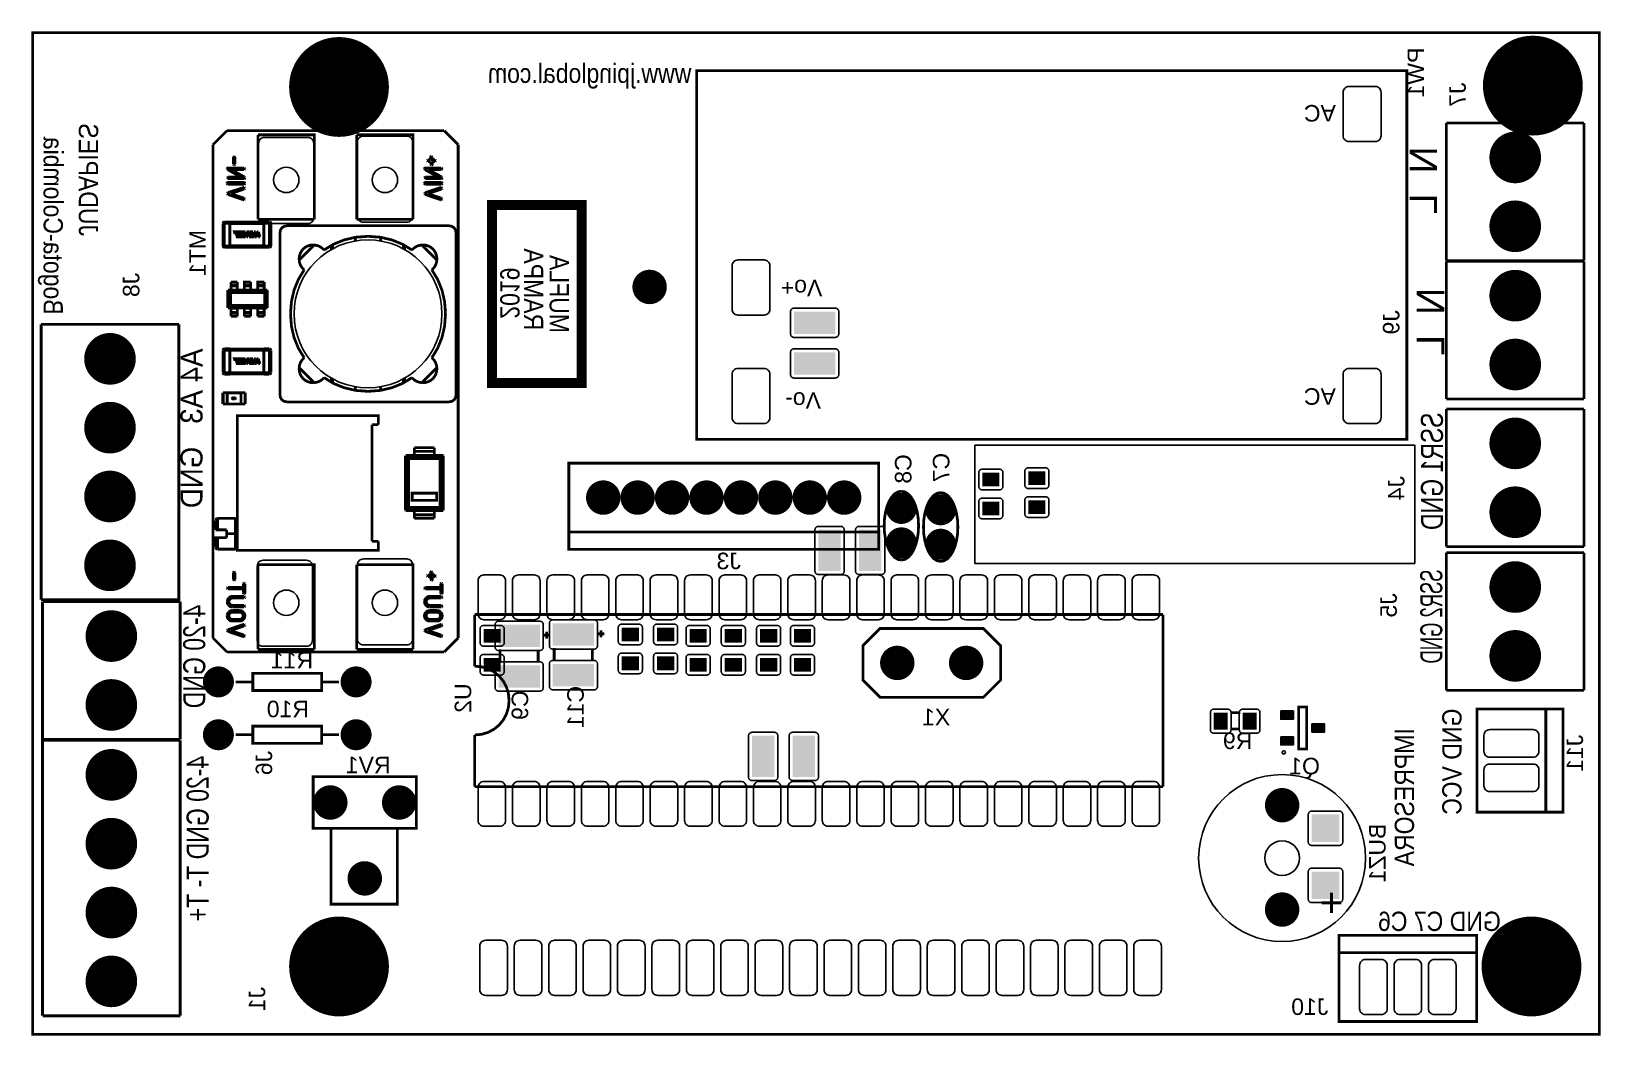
# Model space of a CAD drawing. Header units: inches. Extents: x -2.28 to 2.28, y -1.44 to 1.48.
import ezdxf

# ---------------------------------------------------------------- set-up
doc = ezdxf.new("R2010")
doc.units = ezdxf.units.IN
doc.layers.get('0').update_dxf_attribs({"linetype": 'CONTINUOUS'})

msp = doc.modelspace()

# ---------------------------------------------------------------- texts
at = {"text_generation_flag": 2}
for s, height, rotation, width, p in [('PW1', 0.048, 90, 1.041667, (1.770598, 1.429614)), ('PW1', 0.048, 90, 1.041667, (1.770598, 1.429614)), ('PW1', 0.048, 90, 1.041667, (1.770598, 1.429614)), ('J7', 0.048, 90, 1.041667, (1.891858, 1.328236)), ('J7', 0.048, 90, 1.041667, (1.891858, 1.328236)), ('J7', 0.048, 90, 1.041667, (1.891858, 1.328236)), ('JUDAPIES', 0.056, -90, 0.892857, (-2.137803, 0.882173)), ('JUDAPIES', 0.056, -90, 0.892857, (-2.137803, 0.882173)), ('JUDAPIES', 0.056, -90, 0.892857, (-2.137803, 0.882173)), ('Bogota-Colombia', 0.056, -90, 0.892857, (-2.240165, 0.653827)), ('Bogota-Colombia', 0.056, -90, 0.892857, (-2.240165, 0.653827)), ('Bogota-Colombia', 0.056, -90, 0.892857, (-2.240165, 0.653827)), ('MT1', 0.048, 90, 1.041667, (-1.768929, 0.899693)), ('MT1', 0.048, 90, 1.041667, (-1.768929, 0.899693)), ('MT1', 0.048, 90, 1.041667, (-1.768929, 0.899693)), ('RAMPA', 0.056, -90, 0.892857, (-0.844496, 0.608551)), ('RAMPA', 0.056, -90, 0.892857, (-0.844496, 0.608551)), ('RAMPA', 0.056, -90, 0.892857, (-0.844496, 0.608551)), ('MUFLA', 0.056, -90, 0.892857, (-0.770022, 0.600348)), ('MUFLA', 0.056, -90, 0.892857, (-0.770022, 0.600348)), ('MUFLA', 0.056, -90, 0.892857, (-0.770022, 0.600348)), ('2019', 0.056, -90, 0.892857, (-0.913394, 0.642016)), ('2019', 0.056, -90, 0.892857, (-0.913394, 0.642016)), ('2019', 0.056, -90, 0.892857, (-0.913394, 0.642016)), ('J8', 0.048, 90, 1.041667, (-1.961969, 0.77548)), ('J8', 0.048, 90, 1.041667, (-1.961969, 0.77548)), ('J8', 0.048, 90, 1.041667, (-1.961969, 0.77548)), ('J9', 0.048, 90, 1.041667, (1.698945, 0.666819)), ('J9', 0.048, 90, 1.041667, (1.698945, 0.666819)), ('J9', 0.048, 90, 1.041667, (1.698945, 0.666819)), ('A4 A3   GND', 0.064, 90, 0.9375, (-1.778394, 0.555402)), ('A4 A3   GND', 0.064, 90, 0.9375, (-1.778394, 0.555402)), ('A4 A3   GND', 0.064, 90, 0.9375, (-1.778394, 0.555402)), ('SSR1 GND', 0.064, 90, 0.78125, (1.82544, 0.369865)), ('SSR1 GND', 0.064, 90, 0.78125, (1.82544, 0.369865)), ('SSR1 GND', 0.064, 90, 0.78125, (1.82544, 0.369865)), ('C8', 0.048, 90, 1.041667, (0.281228, 0.248315)), ('C8', 0.048, 90, 1.041667, (0.281228, 0.248315)), ('C8', 0.048, 90, 1.041667, (0.281228, 0.248315)), ('C7', 0.048, 90, 1.041667, (0.391465, 0.252252)), ('C7', 0.048, 90, 1.041667, (0.391465, 0.252252)), ('C7', 0.048, 90, 1.041667, (0.391465, 0.252252)), ('J4', 0.048, 90, 1.041667, (1.713725, 0.185032)), ('J4', 0.048, 90, 1.041667, (1.713725, 0.185032)), ('J4', 0.048, 90, 1.041667, (1.713725, 0.185032)), ('SSR2 GND', 0.064, 90, 0.625, (1.823566, -0.086308)), ('SSR2 GND', 0.064, 90, 0.625, (1.823566, -0.086308)), ('SSR2 GND', 0.064, 90, 0.625, (1.823566, -0.086308)), ('J5', 0.048, 90, 1.041667, (1.69137, -0.15548)), ('J5', 0.048, 90, 1.041667, (1.69137, -0.15548)), ('J5', 0.048, 90, 1.041667, (1.69137, -0.15548)), ('4-20 GND', 0.064, 90, 0.78125, (-1.77052, -0.188693)), ('4-20 GND', 0.064, 90, 0.78125, (-1.77052, -0.188693)), ('4-20 GND', 0.064, 90, 0.78125, (-1.77052, -0.188693)), ('U2', 0.048, 90, 1.041667, (-0.997795, -0.417433)), ('U2', 0.048, 90, 1.041667, (-0.997795, -0.417433)), ('U2', 0.048, 90, 1.041667, (-0.997795, -0.417433)), ('C9', 0.048, 90, 1.041667, (-0.832315, -0.437961)), ('C9', 0.048, 90, 1.041667, (-0.832315, -0.437961)), ('C9', 0.048, 90, 1.041667, (-0.832315, -0.437961)), ('C11', 0.048, 90, 1.041667, (-0.670898, -0.424772)), ('C11', 0.048, 90, 1.041667, (-0.670898, -0.424772)), ('C11', 0.048, 90, 1.041667, (-0.670898, -0.424772)), ('GND VCC', 0.056, 90, 0.892857, (1.879433, -0.490661)), ('GND VCC', 0.056, 90, 0.892857, (1.879433, -0.490661)), ('GND VCC', 0.056, 90, 0.892857, (1.879433, -0.490661)), ('IMPRESORA', 0.056, 90, 0.892857, (1.741433, -0.547661)), ('IMPRESORA', 0.056, 90, 0.892857, (1.741433, -0.547661)), ('IMPRESORA', 0.056, 90, 0.892857, (1.741433, -0.547661)), ('J11', 0.048, 90, 1.041667, (2.232433, -0.566661)), ('J11', 0.048, 90, 1.041667, (2.232433, -0.566661)), ('J11', 0.048, 90, 1.041667, (2.232433, -0.566661)), ('4-20 GND T- T+', 0.064, 90, 0.78125, (-1.760677, -0.627669)), ('4-20 GND T- T+', 0.064, 90, 0.78125, (-1.760677, -0.627669)), ('4-20 GND T- T+', 0.064, 90, 0.78125, (-1.760677, -0.627669)), ('J6', 0.048, 90, 1.041667, (-1.576142, -0.613496)), ('J6', 0.048, 90, 1.041667, (-1.576142, -0.613496)), ('J6', 0.048, 90, 1.041667, (-1.576142, -0.613496)), ('BUZ1', 0.048, 90, 1.041667, (1.658833, -0.824913)), ('BUZ1', 0.048, 90, 1.041667, (1.658833, -0.824913)), ('BUZ1', 0.048, 90, 1.041667, (1.658833, -0.824913)), ('+', 0.08, -90, 1.125, (1.462756, -1.090268)), ('+', 0.08, -90, 1.125, (1.462756, -1.090268)), ('+', 0.08, -90, 1.125, (1.462756, -1.090268)), ('J1', 0.048, 90, 1.041667, (-1.596331, -1.299323)), ('J1', 0.048, 90, 1.041667, (-1.596331, -1.299323)), ('J1', 0.048, 90, 1.041667, (-1.596331, -1.299323))]:
    msp.add_text(s, height=height, rotation=rotation, dxfattribs=dict(at, width=width)).set_placement(p)
for s, height, width, p in [('www.jpinglobal.com', 0.056, 0.892857, (-0.358268, 1.327047)), ('www.jpinglobal.com', 0.056, 0.892857, (-0.358268, 1.327047)), ('www.jpinglobal.com', 0.056, 0.892857, (-0.358268, 1.327047)), ('J3', 0.048, 1.041667, (-0.214173, -0.085669)), ('J3', 0.048, 1.041667, (-0.214173, -0.085669)), ('J3', 0.048, 1.041667, (-0.214173, -0.085669)), ('R11', 0.048, 1.041667, (-1.457283, -0.374055)), ('R11', 0.048, 1.041667, (-1.457283, -0.374055)), ('R11', 0.048, 1.041667, (-1.457283, -0.374055)), ('R10', 0.048, 1.041667, (-1.469094, -0.515787)), ('R10', 0.048, 1.041667, (-1.469094, -0.515787)), ('R10', 0.048, 1.041667, (-1.469094, -0.515787)), ('X1', 0.048, 1.041667, (0.394094, -0.539323)), ('X1', 0.048, 1.041667, (0.394094, -0.539323)), ('X1', 0.048, 1.041667, (0.394094, -0.539323)), ('R9', 0.048, 1.041667, (1.27178, -0.608276)), ('R9', 0.048, 1.041667, (1.27178, -0.608276)), ('R9', 0.048, 1.041667, (1.27178, -0.608276)), ('RV1', 0.048, 1.041667, (-1.232087, -0.678496)), ('RV1', 0.048, 1.041667, (-1.232087, -0.678496)), ('RV1', 0.048, 1.041667, (-1.232087, -0.678496)), ('Q1', 0.048, 1.041667, (1.467969, -0.681669)), ('Q1', 0.048, 1.041667, (1.467969, -0.681669)), ('Q1', 0.048, 1.041667, (1.467969, -0.681669)), ('GND C7 C6', 0.056, 0.892857, (1.993627, -1.136661)), ('GND C7 C6', 0.056, 0.892857, (1.993627, -1.136661)), ('GND C7 C6', 0.056, 0.892857, (1.993627, -1.136661)), ('J10', 0.048, 1.041667, (1.492433, -1.380724)), ('J10', 0.048, 1.041667, (1.492433, -1.380724)), ('J10', 0.048, 1.041667, (1.492433, -1.380724))]:
    msp.add_text(s, height=height, dxfattribs=dict(at, width=width)).set_placement(p)
at = {"width": 1.041667}
for s, p in [('AC', (1.514465, 1.262953)), ('AC', (1.514465, 1.262953)), ('AC', (1.514465, 1.262953)), ('Vo+', (0.022339, 0.755079)), ('Vo+', (0.022339, 0.755079)), ('Vo+', (0.022339, 0.755079)), ('Vo-', (0.018402, 0.428307)), ('Vo-', (0.018402, 0.428307)), ('Vo-', (0.018402, 0.428307)), ('AC', (1.514465, 0.440118)), ('AC', (1.514465, 0.440118)), ('AC', (1.514465, 0.440118))]:
    msp.add_text(s, height=0.048, rotation=180, dxfattribs=at).set_placement(p)
at = {"text_generation_flag": 2}
for p in [(1.808504, 1.142016), (1.808504, 1.142016), (1.808504, 1.142016), (1.829504, 0.731016), (1.829504, 0.731016), (1.829504, 0.731016)]:
    msp.add_text('N  L', height=0.08, rotation=90, dxfattribs=at).set_placement(p)

# ---------------------------------------------------------------- blocks, each defined once
blk = doc.blocks.new('RPAD')
blk.add_trace([(-0.5, -0.5), (-0.5, 0.5), (0.5, -0.5), (0.5, 0.5)])
blk = doc.blocks.new('EPAD')
at = {"const_width": 0.5}
blk.add_lwpolyline([(-0.25, 0, 1), (0.25, 0, 1)], format="xyb", close=True, dxfattribs=at)

# ---------------------------------------------------------------- linework, layer by layer
for points, const_width in [([(-2.271654, -1.436724), (2.279528, -1.436724), (2.279528, 1.472724), (-2.271654, 1.472724), (-2.271654, -1.436724)], 0.008), ([(-2.271654, -1.436724), (2.279528, -1.436724), (2.279528, 1.472724), (-2.271654, 1.472724), (-2.271654, -1.436724)], 0.008), ([(-2.271654, -1.436724), (2.279528, -1.436724), (2.279528, 1.472724), (-2.271654, 1.472724), (-2.271654, -1.436724)], 0.008), ([(-0.34252, 0.291622), (1.720472, 0.291622), (1.720472, 1.362488), (-0.34252, 1.362488), (-0.34252, 0.291622)], 0.008), ([(-0.34252, 0.291622), (1.720472, 0.291622), (1.720472, 1.362488), (-0.34252, 1.362488), (-0.34252, 0.291622)], 0.008), ([(-0.34252, 0.291622), (1.720472, 0.291622), (1.720472, 1.362488), (-0.34252, 1.362488), (-0.34252, 0.291622)], 0.008), ([(-1.748031, 1.147528), (-1.707087, 1.188472)], 0.008), ([(-1.748031, 1.147528), (-1.707087, 1.188472)], 0.008), ([(-1.748031, 1.147528), (-1.707087, 1.188472)], 0.008), ([(-1.707087, 1.188472), (-1.076535, 1.188472)], 0.008), ([(-1.707087, 1.188472), (-1.076535, 1.188472)], 0.008), ([(-1.707087, 1.188472), (-1.076535, 1.188472)], 0.008), ([(-1.076535, 1.188472), (-1.035591, 1.147528)], 0.008), ([(-1.076535, 1.188472), (-1.035591, 1.147528)], 0.008), ([(-1.076535, 1.188472), (-1.035591, 1.147528)], 0.008), ([(2.235433, 1.21052), (1.835433, 1.21052)], 0.008), ([(1.835433, 0.81052), (1.835433, 1.21052)], 0.008), ([(2.235433, 1.21052), (1.835433, 1.21052)], 0.008), ([(1.835433, 0.81052), (1.835433, 1.21052)], 0.008), ([(2.235433, 1.21052), (1.835433, 1.21052)], 0.008), ([(1.835433, 0.81052), (1.835433, 1.21052)], 0.008), ([(2.235433, 0.81052), (2.235433, 1.21052)], 0.008), ([(2.235433, 0.81052), (2.235433, 1.21052)], 0.008), ([(2.235433, 0.81052), (2.235433, 1.21052)], 0.008), ([(-1.748031, -0.285543), (-1.748031, 1.147528)], 0.008), ([(-1.748031, -0.285543), (-1.748031, 1.147528)], 0.008), ([(-1.748031, -0.285543), (-1.748031, 1.147528)], 0.008), ([(-1.617008, 0.93052), (-1.617008, 1.176189)], 0.008), ([(-1.453228, 0.93052), (-1.453228, 1.176189), (-1.617008, 1.176189)], 0.008), ([(-1.617008, 0.93052), (-1.617008, 1.176189)], 0.008), ([(-1.453228, 0.93052), (-1.453228, 1.176189), (-1.617008, 1.176189)], 0.008), ([(-1.617008, 0.93052), (-1.617008, 1.176189)], 0.008), ([(-1.453228, 0.93052), (-1.453228, 1.176189), (-1.617008, 1.176189)], 0.008), ([(-1.330394, 0.93052), (-1.330394, 1.176189)], 0.008), ([(-1.166614, 0.93052), (-1.166614, 1.176189), (-1.330394, 1.176189)], 0.008), ([(-1.330394, 0.93052), (-1.330394, 1.176189)], 0.008), ([(-1.166614, 0.93052), (-1.166614, 1.176189), (-1.330394, 1.176189)], 0.008), ([(-1.330394, 0.93052), (-1.330394, 1.176189)], 0.008), ([(-1.166614, 0.93052), (-1.166614, 1.176189), (-1.330394, 1.176189)], 0.008), ([(-1.035591, 1.147528), (-1.035591, -0.285543)], 0.008), ([(-1.035591, 1.147528), (-1.035591, -0.285543)], 0.008), ([(-1.035591, 1.147528), (-1.035591, -0.285543)], 0.008), ([(-1.686816, 1.113881), (-1.689045, 1.111652)], 0.008), ([(-1.686816, 1.113881), (-1.689045, 1.111652)], 0.008), ([(-1.686816, 1.113881), (-1.689045, 1.111652)], 0.008), ([(-1.689009, 1.111249), (-1.689045, 1.111652)], 0.008), ([(-1.689009, 1.111249), (-1.689045, 1.111652)], 0.008), ([(-1.689009, 1.111249), (-1.689045, 1.111652)], 0.008), ([(-1.689009, 1.090638), (-1.689023, 1.090381)], 0.008), ([(-1.689009, 1.090638), (-1.689023, 1.090381)], 0.008), ([(-1.689009, 1.090638), (-1.689023, 1.090381)], 0.008), ([(-1.686725, 1.088083), (-1.689023, 1.090381)], 0.008), ([(-1.686725, 1.088083), (-1.689023, 1.090381)], 0.008), ([(-1.686725, 1.088083), (-1.689023, 1.090381)], 0.008), ([(-1.689009, 1.111251), (-1.689009, 1.090637)], 0.008), ([(-1.689009, 1.111251), (-1.689009, 1.090637)], 0.008), ([(-1.689009, 1.111251), (-1.689009, 1.090637)], 0.008), ([(-1.686816, 1.113881), (-1.686722, 1.113879)], 0.008), ([(-1.686816, 1.113881), (-1.686722, 1.113879)], 0.008), ([(-1.686816, 1.113881), (-1.686722, 1.113879)], 0.008), ([(-1.686378, 1.113905), (-1.686723, 1.113879)], 0.008), ([(-1.686378, 1.113905), (-1.686723, 1.113879)], 0.008), ([(-1.686378, 1.113905), (-1.686723, 1.113879)], 0.008), ([(-1.686378, 1.113905), (-1.684065, 1.111593)], 0.008), ([(-1.686378, 1.113905), (-1.684065, 1.111593)], 0.008), ([(-1.686378, 1.113905), (-1.684065, 1.111593)], 0.008), ([(-1.686317, 1.088096), (-1.684041, 1.090372)], 0.008), ([(-1.686317, 1.088096), (-1.684041, 1.090372)], 0.008), ([(-1.686317, 1.088096), (-1.684041, 1.090372)], 0.008), ([(-1.684072, 1.111411), (-1.684065, 1.111593)], 0.008), ([(-1.684072, 1.111411), (-1.684065, 1.111593)], 0.008), ([(-1.684072, 1.111411), (-1.684065, 1.111593)], 0.008), ([(-1.684072, 1.090751), (-1.684072, 1.111411)], 0.008), ([(-1.684072, 1.090751), (-1.684072, 1.111411)], 0.008), ([(-1.684072, 1.090751), (-1.684072, 1.111411)], 0.008), ([(-1.684072, 1.090751), (-1.684041, 1.090372)], 0.008), ([(-1.684072, 1.090751), (-1.684041, 1.090372)], 0.008), ([(-1.684072, 1.090751), (-1.684041, 1.090372)], 0.008), ([(-1.126202, 1.101262), (-1.126209, 1.101082)], 0.008), ([(-1.126202, 1.101262), (-1.126209, 1.101082)], 0.008), ([(-1.126202, 1.101262), (-1.126209, 1.101082)], 0.008), ([(-1.123803, 1.098676), (-1.126209, 1.101082)], 0.008), ([(-1.123803, 1.098676), (-1.126209, 1.101082)], 0.008), ([(-1.123803, 1.098676), (-1.126209, 1.101082)], 0.008), ([(-1.123852, 1.103622), (-1.126202, 1.101272)], 0.008), ([(-1.123852, 1.103622), (-1.126202, 1.101272)], 0.008), ([(-1.123852, 1.103622), (-1.126202, 1.101272)], 0.008), ([(-1.126202, 1.101264), (-1.126202, 1.101272)], 0.008), ([(-1.126202, 1.101264), (-1.126202, 1.101272)], 0.008), ([(-1.126202, 1.101264), (-1.126202, 1.101272)], 0.008), ([(-1.123852, 1.103622), (-1.123367, 1.103572)], 0.008), ([(-1.123852, 1.103622), (-1.123367, 1.103572)], 0.008), ([(-1.123852, 1.103622), (-1.123367, 1.103572)], 0.008), ([(-1.123803, 1.098676), (-1.123435, 1.098704)], 0.008), ([(-1.123803, 1.098676), (-1.123435, 1.098704)], 0.008), ([(-1.123803, 1.098676), (-1.123435, 1.098704)], 0.008), ([(-1.123437, 1.098704), (-1.115849, 1.098704)], 0.008), ([(-1.123437, 1.098704), (-1.115849, 1.098704)], 0.008), ([(-1.123437, 1.098704), (-1.115849, 1.098704)], 0.008), ([(-1.115849, 1.103572), (-1.123368, 1.103572)], 0.008), ([(-1.115849, 1.103572), (-1.123368, 1.103572)], 0.008), ([(-1.115849, 1.103572), (-1.123368, 1.103572)], 0.008), ([(-1.115849, 1.090978), (-1.115887, 1.090552)], 0.008), ([(-1.115849, 1.090978), (-1.115887, 1.090552)], 0.008), ([(-1.115849, 1.090978), (-1.115887, 1.090552)], 0.008), ([(-1.113431, 1.088097), (-1.115887, 1.090552)], 0.008), ([(-1.113431, 1.088097), (-1.115887, 1.090552)], 0.008), ([(-1.113431, 1.088097), (-1.115887, 1.090552)], 0.008), ([(-1.113495, 1.113879), (-1.114525, 1.113695), (-1.11493, 1.113465), (-1.115261, 1.113142), (-1.115518, 1.112728), (-1.115702, 1.112221), (-1.115849, 1.110931)], 0.008), ([(-1.113495, 1.113879), (-1.114525, 1.113695), (-1.11493, 1.113465), (-1.115261, 1.113142), (-1.115518, 1.112728), (-1.115702, 1.112221), (-1.115849, 1.110931)], 0.008), ([(-1.113495, 1.113879), (-1.114525, 1.113695), (-1.11493, 1.113465), (-1.115261, 1.113142), (-1.115518, 1.112728), (-1.115702, 1.112221), (-1.115849, 1.110931)], 0.008), ([(-1.115849, 1.110931), (-1.115849, 1.103572)], 0.008), ([(-1.115849, 1.110931), (-1.115849, 1.103572)], 0.008), ([(-1.115849, 1.110931), (-1.115849, 1.103572)], 0.008), ([(-1.115849, 1.098704), (-1.115849, 1.09098)], 0.008), ([(-1.115849, 1.098704), (-1.115849, 1.09098)], 0.008), ([(-1.115849, 1.098704), (-1.115849, 1.09098)], 0.008), ([(-1.113389, 1.113881), (-1.113495, 1.113879)], 0.008), ([(-1.113389, 1.113881), (-1.113495, 1.113879)], 0.008), ([(-1.113389, 1.113881), (-1.113495, 1.113879)], 0.008), ([(-1.113389, 1.113881), (-1.110942, 1.111435)], 0.008), ([(-1.113389, 1.113881), (-1.110942, 1.111435)], 0.008), ([(-1.113389, 1.113881), (-1.110942, 1.111435)], 0.008), ([(-1.113312, 1.0881), (-1.112282, 1.088284), (-1.111878, 1.088515), (-1.111547, 1.088837), (-1.111289, 1.089252), (-1.111106, 1.089758), (-1.110958, 1.091048), (-1.110958, 1.098704)], 0.008), ([(-1.113312, 1.0881), (-1.112282, 1.088284), (-1.111878, 1.088515), (-1.111547, 1.088837), (-1.111289, 1.089252), (-1.111106, 1.089758), (-1.110958, 1.091048), (-1.110958, 1.098704)], 0.008), ([(-1.113312, 1.0881), (-1.112282, 1.088284), (-1.111878, 1.088515), (-1.111547, 1.088837), (-1.111289, 1.089252), (-1.111106, 1.089758), (-1.110958, 1.091048), (-1.110958, 1.098704)], 0.008), ([(-1.110981, 1.110998), (-1.110942, 1.111435)], 0.008), ([(-1.110981, 1.110998), (-1.110942, 1.111435)], 0.008), ([(-1.110981, 1.110998), (-1.110942, 1.111435)], 0.008), ([(-1.103554, 1.103663), (-1.110981, 1.103663), (-1.110981, 1.111)], 0.008), ([(-1.103554, 1.103663), (-1.110981, 1.103663), (-1.110981, 1.111)], 0.008), ([(-1.103554, 1.103663), (-1.110981, 1.103663), (-1.110981, 1.111)], 0.008), ([(-1.110958, 1.098704), (-1.103348, 1.098704)], 0.008), ([(-1.110958, 1.098704), (-1.103348, 1.098704)], 0.008), ([(-1.110958, 1.098704), (-1.103348, 1.098704)], 0.008), ([(-1.103057, 1.103714), (-1.103554, 1.103663)], 0.008), ([(-1.103057, 1.103714), (-1.103554, 1.103663)], 0.008), ([(-1.103057, 1.103714), (-1.103554, 1.103663)], 0.008), ([(-1.102984, 1.098676), (-1.103349, 1.098704)], 0.008), ([(-1.102984, 1.098676), (-1.103349, 1.098704)], 0.008), ([(-1.102984, 1.098676), (-1.103349, 1.098704)], 0.008), ([(-1.103057, 1.103714), (-1.100606, 1.101263)], 0.008), ([(-1.103057, 1.103714), (-1.100606, 1.101263)], 0.008), ([(-1.103057, 1.103714), (-1.100606, 1.101263)], 0.008), ([(-1.102984, 1.098676), (-1.100599, 1.101061)], 0.008), ([(-1.102984, 1.098676), (-1.100599, 1.101061)], 0.008), ([(-1.102984, 1.098676), (-1.100599, 1.101061)], 0.008), ([(-1.100606, 1.101241), (-1.100606, 1.101263)], 0.008), ([(-1.100606, 1.101241), (-1.100606, 1.101263)], 0.008), ([(-1.100606, 1.101241), (-1.100606, 1.101263)], 0.008), ([(-1.100606, 1.10124), (-1.100599, 1.101061)], 0.008), ([(-1.100606, 1.10124), (-1.100599, 1.101061)], 0.008), ([(-1.100606, 1.10124), (-1.100599, 1.101061)], 0.008), ([(-1.657653, 1.079781), (-1.704024, 1.079781), (-1.705274, 1.079639), (-1.705765, 1.079463), (-1.706167, 1.079215), (-1.706479, 1.078897), (-1.706702, 1.078508), (-1.706881, 1.077519)], 0.008), ([(-1.657653, 1.079781), (-1.704024, 1.079781), (-1.705274, 1.079639), (-1.705765, 1.079463), (-1.706167, 1.079215), (-1.706479, 1.078897), (-1.706702, 1.078508), (-1.706881, 1.077519)], 0.008), ([(-1.657653, 1.079781), (-1.704024, 1.079781), (-1.705274, 1.079639), (-1.705765, 1.079463), (-1.706167, 1.079215), (-1.706479, 1.078897), (-1.706702, 1.078508), (-1.706881, 1.077519)], 0.008), ([(-1.705031, 1.074914), (-1.706881, 1.077516)], 0.008), ([(-1.705031, 1.074914), (-1.706881, 1.077516)], 0.008), ([(-1.705031, 1.074914), (-1.706881, 1.077516)], 0.008), ([(-1.704363, 1.05382), (-1.706776, 1.051406)], 0.008), ([(-1.704363, 1.05382), (-1.706776, 1.051406)], 0.008), ([(-1.704363, 1.05382), (-1.706776, 1.051406)], 0.008), ([(-1.706767, 1.051192), (-1.706776, 1.051406)], 0.008), ([(-1.706767, 1.051192), (-1.706776, 1.051406)], 0.008), ([(-1.706767, 1.051192), (-1.706776, 1.051406)], 0.008), ([(-1.706767, 1.05119), (-1.706767, 1.051157)], 0.008), ([(-1.706767, 1.05119), (-1.706767, 1.051157)], 0.008), ([(-1.706767, 1.05119), (-1.706767, 1.051157)], 0.008), ([(-1.704422, 1.048812), (-1.706767, 1.051157)], 0.008), ([(-1.704422, 1.048812), (-1.706767, 1.051157)], 0.008), ([(-1.704422, 1.048812), (-1.706767, 1.051157)], 0.008), ([(-1.656716, 1.053842), (-1.694837, 1.07505), (-1.657744, 1.07505)], 0.008), ([(-1.656716, 1.053842), (-1.694837, 1.07505), (-1.657744, 1.07505)], 0.008), ([(-1.656716, 1.053842), (-1.694837, 1.07505), (-1.657744, 1.07505)], 0.008), ([(-1.70503, 1.074913), (-1.667343, 1.053796), (-1.704024, 1.053796)], 0.008), ([(-1.70503, 1.074913), (-1.667343, 1.053796), (-1.704024, 1.053796)], 0.008), ([(-1.70503, 1.074913), (-1.667343, 1.053796), (-1.704024, 1.053796)], 0.008), ([(-1.704422, 1.048812), (-1.703955, 1.048859)], 0.008), ([(-1.704422, 1.048812), (-1.703955, 1.048859)], 0.008), ([(-1.704422, 1.048812), (-1.703955, 1.048859)], 0.008), ([(-1.704363, 1.05382), (-1.704022, 1.053796)], 0.008), ([(-1.704363, 1.05382), (-1.704022, 1.053796)], 0.008), ([(-1.704363, 1.05382), (-1.704022, 1.053796)], 0.008), ([(-1.703956, 1.048859), (-1.658202, 1.048859)], 0.008), ([(-1.703956, 1.048859), (-1.658202, 1.048859)], 0.008), ([(-1.703956, 1.048859), (-1.658202, 1.048859)], 0.008), ([(-1.686725, 1.088083), (-1.686449, 1.0881)], 0.008), ([(-1.686725, 1.088083), (-1.686449, 1.0881)], 0.008), ([(-1.686725, 1.088083), (-1.686449, 1.0881)], 0.008), ([(-1.686317, 1.088096), (-1.686448, 1.0881)], 0.008), ([(-1.686317, 1.088096), (-1.686448, 1.0881)], 0.008), ([(-1.686317, 1.088096), (-1.686448, 1.0881)], 0.008), ([(-1.65767, 1.048803), (-1.658201, 1.048859)], 0.008), ([(-1.65767, 1.048803), (-1.658201, 1.048859)], 0.008), ([(-1.65767, 1.048803), (-1.658201, 1.048859)], 0.008), ([(-1.657378, 1.07502), (-1.657745, 1.07505)], 0.008), ([(-1.657378, 1.07502), (-1.657745, 1.07505)], 0.008), ([(-1.657378, 1.07502), (-1.657745, 1.07505)], 0.008), ([(-1.65767, 1.048803), (-1.655872, 1.049533), (-1.655139, 1.05133)], 0.008), ([(-1.65767, 1.048803), (-1.655872, 1.049533), (-1.655139, 1.05133)], 0.008), ([(-1.65767, 1.048803), (-1.655872, 1.049533), (-1.655139, 1.05133)], 0.008), ([(-1.657339, 1.079804), (-1.657654, 1.079781)], 0.008), ([(-1.657339, 1.079804), (-1.657654, 1.079781)], 0.008), ([(-1.657339, 1.079804), (-1.657654, 1.079781)], 0.008), ([(-1.657378, 1.07502), (-1.655135, 1.077264)], 0.008), ([(-1.657378, 1.07502), (-1.655135, 1.077264)], 0.008), ([(-1.657378, 1.07502), (-1.655135, 1.077264)], 0.008), ([(-1.657339, 1.079804), (-1.655131, 1.077596)], 0.008), ([(-1.657339, 1.079804), (-1.655131, 1.077596)], 0.008), ([(-1.657339, 1.079804), (-1.655131, 1.077596)], 0.008), ([(-1.656715, 1.053841), (-1.655139, 1.05133)], 0.008), ([(-1.656715, 1.053841), (-1.655139, 1.05133)], 0.008), ([(-1.656715, 1.053841), (-1.655139, 1.05133)], 0.008), ([(-1.655139, 1.077404), (-1.655131, 1.077596)], 0.008), ([(-1.655139, 1.077404), (-1.655131, 1.077596)], 0.008), ([(-1.655139, 1.077404), (-1.655131, 1.077596)], 0.008), ([(-1.655139, 1.077405), (-1.655135, 1.077264)], 0.008), ([(-1.655139, 1.077405), (-1.655135, 1.077264)], 0.008), ([(-1.655139, 1.077405), (-1.655135, 1.077264)], 0.008), ([(-1.084425, 1.079781), (-1.130796, 1.079781), (-1.132045, 1.079639), (-1.132537, 1.079463), (-1.132938, 1.079215), (-1.133251, 1.078897), (-1.133474, 1.078508), (-1.133652, 1.077519)], 0.008), ([(-1.084425, 1.079781), (-1.130796, 1.079781), (-1.132045, 1.079639), (-1.132537, 1.079463), (-1.132938, 1.079215), (-1.133251, 1.078897), (-1.133474, 1.078508), (-1.133652, 1.077519)], 0.008), ([(-1.084425, 1.079781), (-1.130796, 1.079781), (-1.132045, 1.079639), (-1.132537, 1.079463), (-1.132938, 1.079215), (-1.133251, 1.078897), (-1.133474, 1.078508), (-1.133652, 1.077519)], 0.008), ([(-1.131803, 1.074914), (-1.133652, 1.077516)], 0.008), ([(-1.131803, 1.074914), (-1.133652, 1.077516)], 0.008), ([(-1.131803, 1.074914), (-1.133652, 1.077516)], 0.008), ([(-1.131134, 1.05382), (-1.133548, 1.051406)], 0.008), ([(-1.131134, 1.05382), (-1.133548, 1.051406)], 0.008), ([(-1.131134, 1.05382), (-1.133548, 1.051406)], 0.008), ([(-1.133538, 1.051192), (-1.133548, 1.051406)], 0.008), ([(-1.133538, 1.051192), (-1.133548, 1.051406)], 0.008), ([(-1.133538, 1.051192), (-1.133548, 1.051406)], 0.008), ([(-1.133538, 1.05119), (-1.133539, 1.051157)], 0.008), ([(-1.133538, 1.05119), (-1.133539, 1.051157)], 0.008), ([(-1.133538, 1.05119), (-1.133539, 1.051157)], 0.008), ([(-1.131194, 1.048812), (-1.133539, 1.051157)], 0.008), ([(-1.131194, 1.048812), (-1.133539, 1.051157)], 0.008), ([(-1.131194, 1.048812), (-1.133539, 1.051157)], 0.008), ([(-1.131801, 1.074913), (-1.094115, 1.053796), (-1.130796, 1.053796)], 0.008), ([(-1.131801, 1.074913), (-1.094115, 1.053796), (-1.130796, 1.053796)], 0.008), ([(-1.131801, 1.074913), (-1.094115, 1.053796), (-1.130796, 1.053796)], 0.008), ([(-1.131194, 1.048812), (-1.130726, 1.048859)], 0.008), ([(-1.131194, 1.048812), (-1.130726, 1.048859)], 0.008), ([(-1.131194, 1.048812), (-1.130726, 1.048859)], 0.008), ([(-1.131134, 1.05382), (-1.130794, 1.053796)], 0.008), ([(-1.131134, 1.05382), (-1.130794, 1.053796)], 0.008), ([(-1.131134, 1.05382), (-1.130794, 1.053796)], 0.008), ([(-1.130727, 1.048859), (-1.084973, 1.048859)], 0.008), ([(-1.130727, 1.048859), (-1.084973, 1.048859)], 0.008), ([(-1.130727, 1.048859), (-1.084973, 1.048859)], 0.008), ([(-1.121608, 1.07505), (-1.084516, 1.07505)], 0.008), ([(-1.083488, 1.053842), (-1.121608, 1.07505)], 0.008), ([(-1.121608, 1.07505), (-1.084516, 1.07505)], 0.008), ([(-1.083488, 1.053842), (-1.121608, 1.07505)], 0.008), ([(-1.121608, 1.07505), (-1.084516, 1.07505)], 0.008), ([(-1.083488, 1.053842), (-1.121608, 1.07505)], 0.008), ([(-1.113431, 1.088097), (-1.113311, 1.0881)], 0.008), ([(-1.113431, 1.088097), (-1.113311, 1.0881)], 0.008), ([(-1.113431, 1.088097), (-1.113311, 1.0881)], 0.008), ([(-1.084442, 1.048803), (-1.084972, 1.048859)], 0.008), ([(-1.084442, 1.048803), (-1.084972, 1.048859)], 0.008), ([(-1.084442, 1.048803), (-1.084972, 1.048859)], 0.008), ([(-1.08415, 1.07502), (-1.084517, 1.07505)], 0.008), ([(-1.08415, 1.07502), (-1.084517, 1.07505)], 0.008), ([(-1.08415, 1.07502), (-1.084517, 1.07505)], 0.008), ([(-1.084442, 1.048803), (-1.082644, 1.049533), (-1.081911, 1.05133)], 0.008), ([(-1.084442, 1.048803), (-1.082644, 1.049533), (-1.081911, 1.05133)], 0.008), ([(-1.084442, 1.048803), (-1.082644, 1.049533), (-1.081911, 1.05133)], 0.008), ([(-1.08411, 1.079804), (-1.084425, 1.079781)], 0.008), ([(-1.08411, 1.079804), (-1.084425, 1.079781)], 0.008), ([(-1.08411, 1.079804), (-1.084425, 1.079781)], 0.008), ([(-1.08415, 1.07502), (-1.081906, 1.077264)], 0.008), ([(-1.08415, 1.07502), (-1.081906, 1.077264)], 0.008), ([(-1.08415, 1.07502), (-1.081906, 1.077264)], 0.008), ([(-1.08411, 1.079804), (-1.081903, 1.077596)], 0.008), ([(-1.08411, 1.079804), (-1.081903, 1.077596)], 0.008), ([(-1.08411, 1.079804), (-1.081903, 1.077596)], 0.008), ([(-1.083486, 1.053841), (-1.081911, 1.05133)], 0.008), ([(-1.083486, 1.053841), (-1.081911, 1.05133)], 0.008), ([(-1.083486, 1.053841), (-1.081911, 1.05133)], 0.008), ([(-1.081911, 1.077404), (-1.081903, 1.077596)], 0.008), ([(-1.081911, 1.077404), (-1.081903, 1.077596)], 0.008), ([(-1.081911, 1.077404), (-1.081903, 1.077596)], 0.008), ([(-1.081911, 1.077405), (-1.081906, 1.077264)], 0.008), ([(-1.081911, 1.077405), (-1.081906, 1.077264)], 0.008), ([(-1.081911, 1.077405), (-1.081906, 1.077264)], 0.008), ([(-1.658499, 1.037981), (-1.703795, 1.037981), (-1.705235, 1.037818), (-1.705801, 1.037615), (-1.706264, 1.03733), (-1.706624, 1.036963), (-1.706881, 1.036515), (-1.707087, 1.035376)], 0.008), ([(-1.658499, 1.037981), (-1.703795, 1.037981), (-1.705235, 1.037818), (-1.705801, 1.037615), (-1.706264, 1.03733), (-1.706624, 1.036963), (-1.706881, 1.036515), (-1.707087, 1.035376)], 0.008), ([(-1.658499, 1.037981), (-1.703795, 1.037981), (-1.705235, 1.037818), (-1.705801, 1.037615), (-1.706264, 1.03733), (-1.706624, 1.036963), (-1.706881, 1.036515), (-1.707087, 1.035376)], 0.008), ([(-1.704823, 1.002922), (-1.707087, 1.005346)], 0.008), ([(-1.704823, 1.002922), (-1.707087, 1.005346)], 0.008), ([(-1.704823, 1.002922), (-1.707087, 1.005346)], 0.008), ([(-1.70442, 1.032711), (-1.706316, 1.033482), (-1.707086, 1.035377)], 0.008), ([(-1.70442, 1.032711), (-1.706316, 1.033482), (-1.707086, 1.035377)], 0.008), ([(-1.70442, 1.032711), (-1.706316, 1.033482), (-1.707086, 1.035377)], 0.008), ([(-1.704756, 1.008065), (-1.707086, 1.005346)], 0.008), ([(-1.704756, 1.008065), (-1.707086, 1.005346)], 0.008), ([(-1.704756, 1.008065), (-1.707086, 1.005346)], 0.008), ([(-1.704824, 1.002923), (-1.658819, 0.987382), (-1.658156, 0.987216), (-1.657676, 0.987176)], 0.008), ([(-1.704824, 1.002923), (-1.658819, 0.987382), (-1.658156, 0.987216), (-1.657676, 0.987176)], 0.008), ([(-1.704824, 1.002923), (-1.658819, 0.987382), (-1.658156, 0.987216), (-1.657676, 0.987176)], 0.008), ([(-1.657722, 1.023491), (-1.658531, 1.023391), (-1.659298, 1.023171), (-1.704755, 1.008065)], 0.008), ([(-1.657722, 1.023491), (-1.658531, 1.023391), (-1.659298, 1.023171), (-1.704755, 1.008065)], 0.008), ([(-1.657722, 1.023491), (-1.658531, 1.023391), (-1.659298, 1.023171), (-1.704755, 1.008065)], 0.008), ([(-1.70442, 1.032711), (-1.703866, 1.03277)], 0.008), ([(-1.70442, 1.032711), (-1.703866, 1.03277)], 0.008), ([(-1.70442, 1.032711), (-1.703866, 1.03277)], 0.008), ([(-1.703864, 1.03277), (-1.658407, 1.03277)], 0.008), ([(-1.703864, 1.03277), (-1.658407, 1.03277)], 0.008), ([(-1.703864, 1.03277), (-1.658407, 1.03277)], 0.008), ([(-1.696802, 1.005277), (-1.657585, 1.018486)], 0.008), ([(-1.696802, 1.005277), (-1.657585, 1.018486)], 0.008), ([(-1.696802, 1.005277), (-1.657585, 1.018486)], 0.008), ([(-1.657859, 0.99225), (-1.696802, 1.005277)], 0.008), ([(-1.657859, 0.99225), (-1.696802, 1.005277)], 0.008), ([(-1.657859, 0.99225), (-1.696802, 1.005277)], 0.008), ([(-1.657962, 1.038036), (-1.658497, 1.037981)], 0.008), ([(-1.657962, 1.038036), (-1.658497, 1.037981)], 0.008), ([(-1.657962, 1.038036), (-1.658497, 1.037981)], 0.008), ([(-1.657911, 1.032722), (-1.658409, 1.03277)], 0.008), ([(-1.657911, 1.032722), (-1.658409, 1.03277)], 0.008), ([(-1.657911, 1.032722), (-1.658409, 1.03277)], 0.008), ([(-1.657962, 1.038036), (-1.656085, 1.037273), (-1.655322, 1.035396)], 0.008), ([(-1.657962, 1.038036), (-1.656085, 1.037273), (-1.655322, 1.035396)], 0.008), ([(-1.657962, 1.038036), (-1.656085, 1.037273), (-1.655322, 1.035396)], 0.008), ([(-1.657911, 1.032722), (-1.65607, 1.03347), (-1.655321, 1.035311)], 0.008), ([(-1.657911, 1.032722), (-1.65607, 1.03347), (-1.655321, 1.035311)], 0.008), ([(-1.657911, 1.032722), (-1.65607, 1.03347), (-1.655321, 1.035311)], 0.008), ([(-1.657528, 1.0235), (-1.657722, 1.023491)], 0.008), ([(-1.657528, 1.0235), (-1.657722, 1.023491)], 0.008), ([(-1.657528, 1.0235), (-1.657722, 1.023491)], 0.008), ([(-1.657583, 1.018487), (-1.655322, 1.020954)], 0.008), ([(-1.657583, 1.018487), (-1.655322, 1.020954)], 0.008), ([(-1.657583, 1.018487), (-1.655322, 1.020954)], 0.008), ([(-1.657528, 1.0235), (-1.655299, 1.021272)], 0.008), ([(-1.657528, 1.0235), (-1.655299, 1.021272)], 0.008), ([(-1.657528, 1.0235), (-1.655299, 1.021272)], 0.008), ([(-1.655322, 1.035378), (-1.655322, 1.035396)], 0.008), ([(-1.655322, 1.035378), (-1.655322, 1.035396)], 0.008), ([(-1.655322, 1.035378), (-1.655322, 1.035396)], 0.008), ([(-1.655322, 1.035375), (-1.655321, 1.035311)], 0.008), ([(-1.655322, 1.035375), (-1.655321, 1.035311)], 0.008), ([(-1.655322, 1.035375), (-1.655321, 1.035311)], 0.008), ([(-1.655322, 1.020954), (-1.655299, 1.021272)], 0.008), ([(-1.655322, 1.020954), (-1.655299, 1.021272)], 0.008), ([(-1.655322, 1.020954), (-1.655299, 1.021272)], 0.008), ([(-1.08527, 1.037981), (-1.130567, 1.037981), (-1.132007, 1.037818), (-1.132572, 1.037615), (-1.133035, 1.03733), (-1.133395, 1.036963), (-1.133652, 1.036515), (-1.133858, 1.035376)], 0.008), ([(-1.08527, 1.037981), (-1.130567, 1.037981), (-1.132007, 1.037818), (-1.132572, 1.037615), (-1.133035, 1.03733), (-1.133395, 1.036963), (-1.133652, 1.036515), (-1.133858, 1.035376)], 0.008), ([(-1.08527, 1.037981), (-1.130567, 1.037981), (-1.132007, 1.037818), (-1.132572, 1.037615), (-1.133035, 1.03733), (-1.133395, 1.036963), (-1.133652, 1.036515), (-1.133858, 1.035376)], 0.008), ([(-1.131192, 1.032711), (-1.133087, 1.033482), (-1.133858, 1.035377)], 0.008), ([(-1.131192, 1.032711), (-1.133087, 1.033482), (-1.133858, 1.035377)], 0.008), ([(-1.131192, 1.032711), (-1.133087, 1.033482), (-1.133858, 1.035377)], 0.008), ([(-1.131528, 1.008065), (-1.133858, 1.005346)], 0.008), ([(-1.131528, 1.008065), (-1.133858, 1.005346)], 0.008), ([(-1.131528, 1.008065), (-1.133858, 1.005346)], 0.008), ([(-1.131594, 1.002922), (-1.133858, 1.005346)], 0.008), ([(-1.131594, 1.002922), (-1.133858, 1.005346)], 0.008), ([(-1.131594, 1.002922), (-1.133858, 1.005346)], 0.008), ([(-1.131596, 1.002923), (-1.08559, 0.987382), (-1.084928, 0.987216), (-1.084448, 0.987176)], 0.008), ([(-1.131596, 1.002923), (-1.08559, 0.987382), (-1.084928, 0.987216), (-1.084448, 0.987176)], 0.008), ([(-1.131596, 1.002923), (-1.08559, 0.987382), (-1.084928, 0.987216), (-1.084448, 0.987176)], 0.008), ([(-1.084493, 1.023491), (-1.085303, 1.023391), (-1.08607, 1.023171), (-1.131527, 1.008065)], 0.008), ([(-1.084493, 1.023491), (-1.085303, 1.023391), (-1.08607, 1.023171), (-1.131527, 1.008065)], 0.008), ([(-1.084493, 1.023491), (-1.085303, 1.023391), (-1.08607, 1.023171), (-1.131527, 1.008065)], 0.008), ([(-1.131192, 1.032711), (-1.130638, 1.03277)], 0.008), ([(-1.131192, 1.032711), (-1.130638, 1.03277)], 0.008), ([(-1.131192, 1.032711), (-1.130638, 1.03277)], 0.008), ([(-1.130636, 1.03277), (-1.085179, 1.03277)], 0.008), ([(-1.130636, 1.03277), (-1.085179, 1.03277)], 0.008), ([(-1.130636, 1.03277), (-1.085179, 1.03277)], 0.008), ([(-1.123574, 1.005277), (-1.084356, 1.018486)], 0.008), ([(-1.123574, 1.005277), (-1.084356, 1.018486)], 0.008), ([(-1.123574, 1.005277), (-1.084356, 1.018486)], 0.008), ([(-1.08463, 0.99225), (-1.123574, 1.005277)], 0.008), ([(-1.08463, 0.99225), (-1.123574, 1.005277)], 0.008), ([(-1.08463, 0.99225), (-1.123574, 1.005277)], 0.008), ([(-1.084733, 1.038036), (-1.085269, 1.037981)], 0.008), ([(-1.084733, 1.038036), (-1.085269, 1.037981)], 0.008), ([(-1.084733, 1.038036), (-1.085269, 1.037981)], 0.008), ([(-1.084682, 1.032722), (-1.085181, 1.03277)], 0.008), ([(-1.084682, 1.032722), (-1.085181, 1.03277)], 0.008), ([(-1.084682, 1.032722), (-1.085181, 1.03277)], 0.008), ([(-1.084733, 1.038036), (-1.082857, 1.037273), (-1.082093, 1.035396)], 0.008), ([(-1.084733, 1.038036), (-1.082857, 1.037273), (-1.082093, 1.035396)], 0.008), ([(-1.084733, 1.038036), (-1.082857, 1.037273), (-1.082093, 1.035396)], 0.008), ([(-1.084682, 1.032722), (-1.082841, 1.03347), (-1.082093, 1.035311)], 0.008), ([(-1.084682, 1.032722), (-1.082841, 1.03347), (-1.082093, 1.035311)], 0.008), ([(-1.084682, 1.032722), (-1.082841, 1.03347), (-1.082093, 1.035311)], 0.008), ([(-1.084299, 1.0235), (-1.084493, 1.023491)], 0.008), ([(-1.084299, 1.0235), (-1.084493, 1.023491)], 0.008), ([(-1.084299, 1.0235), (-1.084493, 1.023491)], 0.008), ([(-1.084355, 1.018487), (-1.082094, 1.020954)], 0.008), ([(-1.084355, 1.018487), (-1.082094, 1.020954)], 0.008), ([(-1.084355, 1.018487), (-1.082094, 1.020954)], 0.008), ([(-1.084299, 1.0235), (-1.082071, 1.021272)], 0.008), ([(-1.084299, 1.0235), (-1.082071, 1.021272)], 0.008), ([(-1.084299, 1.0235), (-1.082071, 1.021272)], 0.008), ([(-1.082094, 1.035375), (-1.082093, 1.035311)], 0.008), ([(-1.082094, 1.035375), (-1.082093, 1.035311)], 0.008), ([(-1.082094, 1.035375), (-1.082093, 1.035311)], 0.008), ([(-1.082094, 1.020954), (-1.082071, 1.021272)], 0.008), ([(-1.082094, 1.020954), (-1.082071, 1.021272)], 0.008), ([(-1.082094, 1.020954), (-1.082071, 1.021272)], 0.008), ([(-1.082093, 1.035378), (-1.082093, 1.035396)], 0.008), ([(-1.082093, 1.035378), (-1.082093, 1.035396)], 0.008), ([(-1.082093, 1.035378), (-1.082093, 1.035396)], 0.008), ([(-1.657859, 0.99225), (-1.655459, 0.989895)], 0.008), ([(-1.657859, 0.99225), (-1.655459, 0.989895)], 0.008), ([(-1.657859, 0.99225), (-1.655459, 0.989895)], 0.008), ([(-1.657674, 0.987176), (-1.657667, 0.987176)], 0.008), ([(-1.657674, 0.987176), (-1.657667, 0.987176)], 0.008), ([(-1.657674, 0.987176), (-1.657667, 0.987176)], 0.008), ([(-1.657667, 0.987176), (-1.655411, 0.989432)], 0.008), ([(-1.657667, 0.987176), (-1.655411, 0.989432)], 0.008), ([(-1.657667, 0.987176), (-1.655411, 0.989432)], 0.008), ([(-1.655459, 0.989897), (-1.655411, 0.989432)], 0.008), ([(-1.655459, 0.989897), (-1.655411, 0.989432)], 0.008), ([(-1.655459, 0.989897), (-1.655411, 0.989432)], 0.008), ([(-1.084631, 0.99225), (-1.082231, 0.989895)], 0.008), ([(-1.084631, 0.99225), (-1.082231, 0.989895)], 0.008), ([(-1.084631, 0.99225), (-1.082231, 0.989895)], 0.008), ([(-1.084446, 0.987176), (-1.084438, 0.987176)], 0.008), ([(-1.084446, 0.987176), (-1.084438, 0.987176)], 0.008), ([(-1.084446, 0.987176), (-1.084438, 0.987176)], 0.008), ([(-1.084438, 0.987176), (-1.082182, 0.989432)], 0.008), ([(-1.084438, 0.987176), (-1.082182, 0.989432)], 0.008), ([(-1.084438, 0.987176), (-1.082182, 0.989432)], 0.008), ([(-1.082231, 0.989897), (-1.082182, 0.989432)], 0.008), ([(-1.082231, 0.989897), (-1.082182, 0.989432)], 0.008), ([(-1.082231, 0.989897), (-1.082182, 0.989432)], 0.008), ([(-0.937008, 0.455504), (-0.677165, 0.455504), (-0.677165, 0.972724), (-0.937008, 0.972724), (-0.937008, 0.455504)], 0.029), ([(-0.937008, 0.455504), (-0.677165, 0.455504), (-0.677165, 0.972724), (-0.937008, 0.972724), (-0.937008, 0.455504)], 0.029), ([(-0.937008, 0.455504), (-0.677165, 0.455504), (-0.677165, 0.972724), (-0.937008, 0.972724), (-0.937008, 0.455504)], 0.029), ([(-1.714928, 0.923115), (-1.717839, 0.921931), (-1.719023, 0.91902)], 0.008), ([(-1.714928, 0.923115), (-1.717839, 0.921931), (-1.719023, 0.91902)], 0.008), ([(-1.714928, 0.923115), (-1.717839, 0.921931), (-1.719023, 0.91902)], 0.008), ([(-1.719023, 0.853508), (-1.719023, 0.91902)], 0.008), ([(-1.719023, 0.91902), (-1.714928, 0.91902)], 0.008), ([(-1.719023, 0.853508), (-1.719023, 0.91902)], 0.008), ([(-1.719023, 0.91902), (-1.714928, 0.91902)], 0.008), ([(-1.719023, 0.853508), (-1.719023, 0.91902)], 0.008), ([(-1.719023, 0.91902), (-1.714928, 0.91902)], 0.008), ([(-1.714928, 0.923115), (-1.699042, 0.923115)], 0.008), ([(-1.714928, 0.91902), (-1.714928, 0.923115)], 0.008), ([(-1.714928, 0.923115), (-1.699042, 0.923115)], 0.008), ([(-1.714928, 0.91902), (-1.714928, 0.923115)], 0.008), ([(-1.714928, 0.923115), (-1.699042, 0.923115)], 0.008), ([(-1.714928, 0.91902), (-1.714928, 0.923115)], 0.008), ([(-1.699042, 0.91902), (-1.714928, 0.91902), (-1.714928, 0.853508)], 0.008), ([(-1.699042, 0.91902), (-1.714928, 0.91902), (-1.714928, 0.853508)], 0.008), ([(-1.699042, 0.91902), (-1.714928, 0.91902), (-1.714928, 0.853508)], 0.008), ([(-1.699042, 0.923115), (-1.698551, 0.922639)], 0.008), ([(-1.699042, 0.91902), (-1.699042, 0.923115)], 0.008), ([(-1.699042, 0.923115), (-1.698551, 0.922639)], 0.008), ([(-1.699042, 0.91902), (-1.699042, 0.923115)], 0.008), ([(-1.699042, 0.923115), (-1.698551, 0.922639)], 0.008), ([(-1.699042, 0.91902), (-1.699042, 0.923115)], 0.008), ([(-1.698551, 0.91902), (-1.699042, 0.91902)], 0.008), ([(-1.699042, 0.853508), (-1.699042, 0.91902)], 0.008), ([(-1.698551, 0.91902), (-1.699042, 0.91902)], 0.008), ([(-1.699042, 0.853508), (-1.699042, 0.91902)], 0.008), ([(-1.698551, 0.91902), (-1.699042, 0.91902)], 0.008), ([(-1.699042, 0.853508), (-1.699042, 0.91902)], 0.008), ([(-1.69855, 0.922927), (-1.698553, 0.920862)], 0.008), ([(-1.69855, 0.922927), (-1.698553, 0.920862)], 0.008), ([(-1.69855, 0.922927), (-1.698553, 0.920862)], 0.008), ([(-1.69855, 0.918798), (-1.698553, 0.920862)], 0.008), ([(-1.69855, 0.918798), (-1.698553, 0.920862)], 0.008), ([(-1.69855, 0.918798), (-1.698553, 0.920862)], 0.008), ([(-1.600281, 0.922664), (-1.698552, 0.922664)], 0.008), ([(-1.600281, 0.922664), (-1.698552, 0.922664)], 0.008), ([(-1.600281, 0.922664), (-1.698552, 0.922664)], 0.008), ([(-1.698551, 0.91902), (-1.698552, 0.91857)], 0.008), ([(-1.698551, 0.91902), (-1.698552, 0.91857)], 0.008), ([(-1.698551, 0.91902), (-1.698552, 0.91857)], 0.008), ([(-1.698552, 0.91857), (-1.698552, 0.918529)], 0.008), ([(-1.698552, 0.91857), (-1.698552, 0.918529)], 0.008), ([(-1.698552, 0.91857), (-1.698552, 0.918529)], 0.008), ([(-1.698552, 0.854), (-1.698552, 0.918529)], 0.008), ([(-1.600281, 0.918529), (-1.698552, 0.918529)], 0.008), ([(-1.698552, 0.854), (-1.698552, 0.918529)], 0.008), ([(-1.600281, 0.918529), (-1.698552, 0.918529)], 0.008), ([(-1.698552, 0.854), (-1.698552, 0.918529)], 0.008), ([(-1.600281, 0.918529), (-1.698552, 0.918529)], 0.008), ([(-1.453228, 0.93052), (-1.617008, 0.93052)], 0.008), ([(-1.453228, 0.93052), (-1.617008, 0.93052)], 0.008), ([(-1.453228, 0.93052), (-1.617008, 0.93052)], 0.008), ([(-1.599791, 0.923115), (-1.600282, 0.922639)], 0.008), ([(-1.599791, 0.923115), (-1.600282, 0.922639)], 0.008), ([(-1.599791, 0.923115), (-1.600282, 0.922639)], 0.008), ([(-1.600282, 0.922628), (-1.600273, 0.920862)], 0.008), ([(-1.600282, 0.922628), (-1.600273, 0.920862)], 0.008), ([(-1.600282, 0.922628), (-1.600273, 0.920862)], 0.008), ([(-1.600282, 0.919097), (-1.600273, 0.920862)], 0.008), ([(-1.600282, 0.919097), (-1.600273, 0.920862)], 0.008), ([(-1.600282, 0.919097), (-1.600273, 0.920862)], 0.008), ([(-1.600281, 0.91857), (-1.600282, 0.91902)], 0.008), ([(-1.599791, 0.91902), (-1.600282, 0.91902)], 0.008), ([(-1.600281, 0.91857), (-1.600282, 0.91902)], 0.008), ([(-1.599791, 0.91902), (-1.600282, 0.91902)], 0.008), ([(-1.600281, 0.91857), (-1.600282, 0.91902)], 0.008), ([(-1.599791, 0.91902), (-1.600282, 0.91902)], 0.008), ([(-1.600281, 0.918529), (-1.600281, 0.91857)], 0.008), ([(-1.600281, 0.918529), (-1.600281, 0.91857)], 0.008), ([(-1.600281, 0.918529), (-1.600281, 0.91857)], 0.008), ([(-1.600281, 0.918529), (-1.600281, 0.854)], 0.008), ([(-1.600281, 0.918529), (-1.600281, 0.854)], 0.008), ([(-1.600281, 0.918529), (-1.600281, 0.854)], 0.008), ([(-1.599791, 0.923115), (-1.583905, 0.923115)], 0.008), ([(-1.599791, 0.923115), (-1.599791, 0.91902)], 0.008), ([(-1.599791, 0.923115), (-1.583905, 0.923115)], 0.008), ([(-1.599791, 0.923115), (-1.599791, 0.91902)], 0.008), ([(-1.599791, 0.923115), (-1.583905, 0.923115)], 0.008), ([(-1.599791, 0.923115), (-1.599791, 0.91902)], 0.008), ([(-1.599791, 0.91902), (-1.599791, 0.853508)], 0.008), ([(-1.583905, 0.91902), (-1.599791, 0.91902)], 0.008), ([(-1.599791, 0.853508), (-1.583905, 0.853508), (-1.583905, 0.91902)], 0.008), ([(-1.599791, 0.91902), (-1.599791, 0.853508)], 0.008), ([(-1.583905, 0.91902), (-1.599791, 0.91902)], 0.008), ([(-1.599791, 0.853508), (-1.583905, 0.853508), (-1.583905, 0.91902)], 0.008), ([(-1.599791, 0.91902), (-1.599791, 0.853508)], 0.008), ([(-1.583905, 0.91902), (-1.599791, 0.91902)], 0.008), ([(-1.599791, 0.853508), (-1.583905, 0.853508), (-1.583905, 0.91902)], 0.008), ([(-1.583905, 0.923115), (-1.580994, 0.921931), (-1.57981, 0.91902)], 0.008), ([(-1.583905, 0.923115), (-1.583905, 0.91902)], 0.008), ([(-1.583905, 0.923115), (-1.580994, 0.921931), (-1.57981, 0.91902)], 0.008), ([(-1.583905, 0.923115), (-1.583905, 0.91902)], 0.008), ([(-1.583905, 0.923115), (-1.580994, 0.921931), (-1.57981, 0.91902)], 0.008), ([(-1.583905, 0.923115), (-1.583905, 0.91902)], 0.008), ([(-1.583905, 0.91902), (-1.57981, 0.91902)], 0.008), ([(-1.583905, 0.91902), (-1.57981, 0.91902)], 0.008), ([(-1.583905, 0.91902), (-1.57981, 0.91902)], 0.008), ([(-1.57981, 0.91902), (-1.57981, 0.853508)], 0.008), ([(-1.57981, 0.91902), (-1.57981, 0.853508)], 0.008), ([(-1.57981, 0.91902), (-1.57981, 0.853508)], 0.008), ([(-1.533071, 0.912094), (-1.541128, 0.910515), (-1.547626, 0.906177), (-1.551964, 0.899679), (-1.553543, 0.891622)], 0.008), ([(-1.533071, 0.912094), (-1.541128, 0.910515), (-1.547626, 0.906177), (-1.551964, 0.899679), (-1.553543, 0.891622)], 0.008), ([(-1.533071, 0.912094), (-1.541128, 0.910515), (-1.547626, 0.906177), (-1.551964, 0.899679), (-1.553543, 0.891622)], 0.008), ([(-1.062205, 0.912094), (-1.533071, 0.912094)], 0.008), ([(-1.062205, 0.912094), (-1.533071, 0.912094)], 0.008), ([(-1.062205, 0.912094), (-1.533071, 0.912094)], 0.008), ([(-1.166614, 0.93052), (-1.330394, 0.93052)], 0.008), ([(-1.166614, 0.93052), (-1.330394, 0.93052)], 0.008), ([(-1.166614, 0.93052), (-1.330394, 0.93052)], 0.008), ([(-1.062205, 0.912094), (-1.054148, 0.910515), (-1.04765, 0.906177), (-1.043312, 0.899679), (-1.041732, 0.891622)], 0.008), ([(-1.062205, 0.912094), (-1.054148, 0.910515), (-1.04765, 0.906177), (-1.043312, 0.899679), (-1.041732, 0.891622)], 0.008), ([(-1.062205, 0.912094), (-1.054148, 0.910515), (-1.04765, 0.906177), (-1.043312, 0.899679), (-1.041732, 0.891622)], 0.008), ([(-1.671338, 0.888807), (-1.670572, 0.886124), (-1.664343, 0.886124), (-1.663313, 0.882516), (-1.670146, 0.882516), (-1.669363, 0.879754), (-1.658395, 0.879754), (-1.662567, 0.89427), (-1.68587, 0.89427), (-1.685065, 0.891467), (-1.681094, 0.891467), (-1.677727, 0.879754), (-1.673592, 0.879754), (-1.676959, 0.891467), (-1.672546, 0.891488), (-1.665894, 0.891507), (-1.665109, 0.888807), (-1.671338, 0.888807)], 0.008), ([(-1.671338, 0.888807), (-1.670572, 0.886124), (-1.664343, 0.886124), (-1.663313, 0.882516), (-1.670146, 0.882516), (-1.669363, 0.879754), (-1.658395, 0.879754), (-1.662567, 0.89427), (-1.68587, 0.89427), (-1.685065, 0.891467), (-1.681094, 0.891467), (-1.677727, 0.879754), (-1.673592, 0.879754), (-1.676959, 0.891467), (-1.672546, 0.891488), (-1.665894, 0.891507), (-1.665109, 0.888807), (-1.671338, 0.888807)], 0.008), ([(-1.671338, 0.888807), (-1.670572, 0.886124), (-1.664343, 0.886124), (-1.663313, 0.882516), (-1.670146, 0.882516), (-1.669363, 0.879754), (-1.658395, 0.879754), (-1.662567, 0.89427), (-1.68587, 0.89427), (-1.685065, 0.891467), (-1.681094, 0.891467), (-1.677727, 0.879754), (-1.673592, 0.879754), (-1.676959, 0.891467), (-1.672546, 0.891488), (-1.665894, 0.891507), (-1.665109, 0.888807), (-1.671338, 0.888807)], 0.008), ([(-1.660822, 0.89427), (-1.656648, 0.879754)], 0.008), ([(-1.654451, 0.89427), (-1.660822, 0.89427)], 0.008), ([(-1.660822, 0.89427), (-1.656648, 0.879754)], 0.008), ([(-1.654451, 0.89427), (-1.660822, 0.89427)], 0.008), ([(-1.660822, 0.89427), (-1.656648, 0.879754)], 0.008), ([(-1.654451, 0.89427), (-1.660822, 0.89427)], 0.008), ([(-1.656688, 0.89274), (-1.649833, 0.879754)], 0.008), ([(-1.652959, 0.879754), (-1.656688, 0.89274)], 0.008), ([(-1.656688, 0.89274), (-1.649833, 0.879754)], 0.008), ([(-1.652959, 0.879754), (-1.656688, 0.89274)], 0.008), ([(-1.656688, 0.89274), (-1.649833, 0.879754)], 0.008), ([(-1.652959, 0.879754), (-1.656688, 0.89274)], 0.008), ([(-1.656648, 0.879754), (-1.652959, 0.879754)], 0.008), ([(-1.656648, 0.879754), (-1.652959, 0.879754)], 0.008), ([(-1.656648, 0.879754), (-1.652959, 0.879754)], 0.008), ([(-1.649177, 0.8839), (-1.654451, 0.89427)], 0.008), ([(-1.649177, 0.8839), (-1.654451, 0.89427)], 0.008), ([(-1.649177, 0.8839), (-1.654451, 0.89427)], 0.008), ([(-1.649866, 0.89427), (-1.649177, 0.8839)], 0.008), ([(-1.643684, 0.89427), (-1.649866, 0.89427)], 0.008), ([(-1.649866, 0.89427), (-1.649177, 0.8839)], 0.008), ([(-1.643684, 0.89427), (-1.649866, 0.89427)], 0.008), ([(-1.649866, 0.89427), (-1.649177, 0.8839)], 0.008), ([(-1.643684, 0.89427), (-1.649866, 0.89427)], 0.008), ([(-1.649833, 0.879754), (-1.645963, 0.879754)], 0.008), ([(-1.649833, 0.879754), (-1.645963, 0.879754)], 0.008), ([(-1.649833, 0.879754), (-1.645963, 0.879754)], 0.008), ([(-1.646687, 0.892678), (-1.642977, 0.879754)], 0.008), ([(-1.645963, 0.879754), (-1.646687, 0.892678)], 0.008), ([(-1.646687, 0.892678), (-1.642977, 0.879754)], 0.008), ([(-1.645963, 0.879754), (-1.646687, 0.892678)], 0.008), ([(-1.646687, 0.892678), (-1.642977, 0.879754)], 0.008), ([(-1.645963, 0.879754), (-1.646687, 0.892678)], 0.008), ([(-1.640305, 0.882516), (-1.643684, 0.89427)], 0.008), ([(-1.640305, 0.882516), (-1.643684, 0.89427)], 0.008), ([(-1.640305, 0.882516), (-1.643684, 0.89427)], 0.008), ([(-1.642977, 0.879754), (-1.627338, 0.879754)], 0.008), ([(-1.642977, 0.879754), (-1.627338, 0.879754)], 0.008), ([(-1.642977, 0.879754), (-1.627338, 0.879754)], 0.008), ([(-1.642236, 0.89427), (-1.641451, 0.891507)], 0.008), ([(-1.631511, 0.89427), (-1.642236, 0.89427)], 0.008), ([(-1.642236, 0.89427), (-1.641451, 0.891507)], 0.008), ([(-1.631511, 0.89427), (-1.642236, 0.89427)], 0.008), ([(-1.642236, 0.89427), (-1.641451, 0.891507)], 0.008), ([(-1.631511, 0.89427), (-1.642236, 0.89427)], 0.008), ([(-1.641451, 0.891507), (-1.634837, 0.891507)], 0.008), ([(-1.641451, 0.891507), (-1.634837, 0.891507)], 0.008), ([(-1.641451, 0.891507), (-1.634837, 0.891507)], 0.008), ([(-1.632258, 0.882516), (-1.640305, 0.882516)], 0.008), ([(-1.632258, 0.882516), (-1.640305, 0.882516)], 0.008), ([(-1.632258, 0.882516), (-1.640305, 0.882516)], 0.008), ([(-1.640282, 0.888807), (-1.639516, 0.886124)], 0.008), ([(-1.634052, 0.888807), (-1.640282, 0.888807)], 0.008), ([(-1.640282, 0.888807), (-1.639516, 0.886124)], 0.008), ([(-1.634052, 0.888807), (-1.640282, 0.888807)], 0.008), ([(-1.640282, 0.888807), (-1.639516, 0.886124)], 0.008), ([(-1.634052, 0.888807), (-1.640282, 0.888807)], 0.008), ([(-1.639516, 0.886124), (-1.633286, 0.886124)], 0.008), ([(-1.639516, 0.886124), (-1.633286, 0.886124)], 0.008), ([(-1.639516, 0.886124), (-1.633286, 0.886124)], 0.008), ([(-1.634837, 0.891507), (-1.634052, 0.888807)], 0.008), ([(-1.634837, 0.891507), (-1.634052, 0.888807)], 0.008), ([(-1.634837, 0.891507), (-1.634052, 0.888807)], 0.008), ([(-1.633286, 0.886124), (-1.632258, 0.882516)], 0.008), ([(-1.633286, 0.886124), (-1.632258, 0.882516)], 0.008), ([(-1.633286, 0.886124), (-1.632258, 0.882516)], 0.008), ([(-1.627338, 0.879754), (-1.631511, 0.89427)], 0.008), ([(-1.627338, 0.879754), (-1.631511, 0.89427)], 0.008), ([(-1.627338, 0.879754), (-1.631511, 0.89427)], 0.008), ([(-1.629224, 0.89427), (-1.622452, 0.887636)], 0.008), ([(-1.624447, 0.89427), (-1.629224, 0.89427)], 0.008), ([(-1.629224, 0.89427), (-1.622452, 0.887636)], 0.008), ([(-1.624447, 0.89427), (-1.629224, 0.89427)], 0.008), ([(-1.629224, 0.89427), (-1.622452, 0.887636)], 0.008), ([(-1.624447, 0.89427), (-1.629224, 0.89427)], 0.008), ([(-1.622452, 0.887636), (-1.625719, 0.879754)], 0.008), ([(-1.622452, 0.887636), (-1.625719, 0.879754)], 0.008), ([(-1.622452, 0.887636), (-1.625719, 0.879754)], 0.008), ([(-1.625719, 0.879754), (-1.621302, 0.879754)], 0.008), ([(-1.625719, 0.879754), (-1.621302, 0.879754)], 0.008), ([(-1.625719, 0.879754), (-1.621302, 0.879754)], 0.008), ([(-1.618278, 0.88808), (-1.624447, 0.89427)], 0.008), ([(-1.618278, 0.88808), (-1.624447, 0.89427)], 0.008), ([(-1.618278, 0.88808), (-1.624447, 0.89427)], 0.008), ([(-1.621302, 0.879754), (-1.618138, 0.887636)], 0.008), ([(-1.621302, 0.879754), (-1.618138, 0.887636)], 0.008), ([(-1.621302, 0.879754), (-1.618138, 0.887636)], 0.008), ([(-1.620052, 0.89427), (-1.618278, 0.88808)], 0.008), ([(-1.615919, 0.89427), (-1.620052, 0.89427)], 0.008), ([(-1.620052, 0.89427), (-1.618278, 0.88808)], 0.008), ([(-1.615919, 0.89427), (-1.620052, 0.89427)], 0.008), ([(-1.620052, 0.89427), (-1.618278, 0.88808)], 0.008), ([(-1.615919, 0.89427), (-1.620052, 0.89427)], 0.008), ([(-1.618138, 0.887636), (-1.615879, 0.879754)], 0.008), ([(-1.618138, 0.887636), (-1.615879, 0.879754)], 0.008), ([(-1.618138, 0.887636), (-1.615879, 0.879754)], 0.008), ([(-1.611747, 0.879754), (-1.615919, 0.89427)], 0.008), ([(-1.611747, 0.879754), (-1.615919, 0.89427)], 0.008), ([(-1.611747, 0.879754), (-1.615919, 0.89427)], 0.008), ([(-1.615879, 0.879754), (-1.611747, 0.879754)], 0.008), ([(-1.615879, 0.879754), (-1.611747, 0.879754)], 0.008), ([(-1.615879, 0.879754), (-1.611747, 0.879754)], 0.008), ([(-1.553543, 0.891622), (-1.553543, 0.420756)], 0.008), ([(-1.553543, 0.891622), (-1.553543, 0.420756)], 0.008), ([(-1.553543, 0.891622), (-1.553543, 0.420756)], 0.008), ([(-1.297638, 0.881386), (-1.333292, 0.878716), (-1.366848, 0.870946), (-1.397769, 0.85844), (-1.425515, 0.841557)], 0.008), ([(-1.297638, 0.881386), (-1.333292, 0.878716), (-1.366848, 0.870946), (-1.397769, 0.85844), (-1.425515, 0.841557)], 0.008), ([(-1.297638, 0.881386), (-1.333292, 0.878716), (-1.366848, 0.870946), (-1.397769, 0.85844), (-1.425515, 0.841557)], 0.008), ([(-1.334488, 0.87835), (-1.334488, 0.867968)], 0.008), ([(-1.334488, 0.87835), (-1.334488, 0.867968)], 0.008), ([(-1.334488, 0.87835), (-1.334488, 0.867968)], 0.008), ([(-1.297638, 0.881386), (-1.261983, 0.878716), (-1.228427, 0.870946), (-1.197507, 0.85844), (-1.169761, 0.841557)], 0.008), ([(-1.297638, 0.881386), (-1.261983, 0.878716), (-1.228427, 0.870946), (-1.197507, 0.85844), (-1.169761, 0.841557)], 0.008), ([(-1.297638, 0.881386), (-1.261983, 0.878716), (-1.228427, 0.870946), (-1.197507, 0.85844), (-1.169761, 0.841557)], 0.008), ([(-1.260787, 0.867968), (-1.260787, 0.87835)], 0.008), ([(-1.260787, 0.867968), (-1.260787, 0.87835)], 0.008), ([(-1.260787, 0.867968), (-1.260787, 0.87835)], 0.008), ([(-1.041732, 0.420756), (-1.041732, 0.891622)], 0.008), ([(-1.041732, 0.420756), (-1.041732, 0.891622)], 0.008), ([(-1.041732, 0.420756), (-1.041732, 0.891622)], 0.008), ([(-1.714928, 0.849414), (-1.717839, 0.850597), (-1.719023, 0.853508)], 0.008), ([(-1.714928, 0.853508), (-1.719023, 0.853508)], 0.008), ([(-1.714928, 0.849414), (-1.717839, 0.850597), (-1.719023, 0.853508)], 0.008), ([(-1.714928, 0.853508), (-1.719023, 0.853508)], 0.008), ([(-1.714928, 0.849414), (-1.717839, 0.850597), (-1.719023, 0.853508)], 0.008), ([(-1.714928, 0.853508), (-1.719023, 0.853508)], 0.008), ([(-1.714928, 0.853508), (-1.699042, 0.853508)], 0.008), ([(-1.714928, 0.849414), (-1.714928, 0.853508)], 0.008), ([(-1.714928, 0.853508), (-1.699042, 0.853508)], 0.008), ([(-1.714928, 0.849414), (-1.714928, 0.853508)], 0.008), ([(-1.714928, 0.853508), (-1.699042, 0.853508)], 0.008), ([(-1.714928, 0.849414), (-1.714928, 0.853508)], 0.008), ([(-1.699042, 0.849414), (-1.714928, 0.849414)], 0.008), ([(-1.699042, 0.849414), (-1.714928, 0.849414)], 0.008), ([(-1.699042, 0.849414), (-1.714928, 0.849414)], 0.008), ([(-1.698551, 0.853508), (-1.699042, 0.853508)], 0.008), ([(-1.699042, 0.849414), (-1.699042, 0.853508)], 0.008), ([(-1.698551, 0.853508), (-1.699042, 0.853508)], 0.008), ([(-1.699042, 0.849414), (-1.699042, 0.853508)], 0.008), ([(-1.698551, 0.853508), (-1.699042, 0.853508)], 0.008), ([(-1.699042, 0.849414), (-1.699042, 0.853508)], 0.008), ([(-1.699042, 0.849414), (-1.698551, 0.849889)], 0.008), ([(-1.699042, 0.849414), (-1.698551, 0.849889)], 0.008), ([(-1.699042, 0.849414), (-1.698551, 0.849889)], 0.008), ([(-1.698551, 0.853431), (-1.69856, 0.851666)], 0.008), ([(-1.698551, 0.853431), (-1.69856, 0.851666)], 0.008), ([(-1.698551, 0.853431), (-1.69856, 0.851666)], 0.008), ([(-1.698551, 0.8499), (-1.69856, 0.851666)], 0.008), ([(-1.698551, 0.8499), (-1.69856, 0.851666)], 0.008), ([(-1.698551, 0.8499), (-1.69856, 0.851666)], 0.008), ([(-1.698552, 0.854), (-1.698552, 0.853959)], 0.008), ([(-1.698552, 0.854), (-1.600281, 0.854)], 0.008), ([(-1.698552, 0.854), (-1.698552, 0.853959)], 0.008), ([(-1.698552, 0.854), (-1.600281, 0.854)], 0.008), ([(-1.698552, 0.854), (-1.698552, 0.853959)], 0.008), ([(-1.698552, 0.854), (-1.600281, 0.854)], 0.008), ([(-1.698552, 0.853959), (-1.698551, 0.853508)], 0.008), ([(-1.698552, 0.853959), (-1.698551, 0.853508)], 0.008), ([(-1.698552, 0.853959), (-1.698551, 0.853508)], 0.008), ([(-1.600281, 0.849864), (-1.698552, 0.849864)], 0.008), ([(-1.600281, 0.849864), (-1.698552, 0.849864)], 0.008), ([(-1.600281, 0.849864), (-1.698552, 0.849864)], 0.008), ([(-1.600283, 0.85373), (-1.60028, 0.851666)], 0.008), ([(-1.600283, 0.85373), (-1.60028, 0.851666)], 0.008), ([(-1.600283, 0.85373), (-1.60028, 0.851666)], 0.008), ([(-1.600283, 0.849601), (-1.60028, 0.851666)], 0.008), ([(-1.600283, 0.849601), (-1.60028, 0.851666)], 0.008), ([(-1.600283, 0.849601), (-1.60028, 0.851666)], 0.008), ([(-1.600282, 0.853508), (-1.600281, 0.853959)], 0.008), ([(-1.600282, 0.853508), (-1.600281, 0.853959)], 0.008), ([(-1.600282, 0.853508), (-1.600281, 0.853959)], 0.008), ([(-1.599791, 0.853508), (-1.600282, 0.853508)], 0.008), ([(-1.599791, 0.853508), (-1.600282, 0.853508)], 0.008), ([(-1.599791, 0.853508), (-1.600282, 0.853508)], 0.008), ([(-1.599791, 0.849414), (-1.600282, 0.849889)], 0.008), ([(-1.599791, 0.849414), (-1.600282, 0.849889)], 0.008), ([(-1.599791, 0.849414), (-1.600282, 0.849889)], 0.008), ([(-1.600281, 0.853959), (-1.600281, 0.854)], 0.008), ([(-1.600281, 0.853959), (-1.600281, 0.854)], 0.008), ([(-1.600281, 0.853959), (-1.600281, 0.854)], 0.008), ([(-1.599791, 0.853508), (-1.599791, 0.849414)], 0.008), ([(-1.599791, 0.853508), (-1.599791, 0.849414)], 0.008), ([(-1.599791, 0.853508), (-1.599791, 0.849414)], 0.008), ([(-1.583905, 0.849414), (-1.599791, 0.849414)], 0.008), ([(-1.583905, 0.849414), (-1.599791, 0.849414)], 0.008), ([(-1.583905, 0.849414), (-1.599791, 0.849414)], 0.008), ([(-1.583905, 0.849414), (-1.580994, 0.850597), (-1.57981, 0.853508)], 0.008), ([(-1.583905, 0.853508), (-1.583905, 0.849414)], 0.008), ([(-1.57981, 0.853508), (-1.583905, 0.853508)], 0.008), ([(-1.583905, 0.849414), (-1.580994, 0.850597), (-1.57981, 0.853508)], 0.008), ([(-1.583905, 0.853508), (-1.583905, 0.849414)], 0.008), ([(-1.57981, 0.853508), (-1.583905, 0.853508)], 0.008), ([(-1.583905, 0.849414), (-1.580994, 0.850597), (-1.57981, 0.853508)], 0.008), ([(-1.583905, 0.853508), (-1.583905, 0.849414)], 0.008), ([(-1.57981, 0.853508), (-1.583905, 0.853508)], 0.008), ([(-1.456876, 0.856372), (-1.465248, 0.855557), (-1.47299, 0.853213), (-1.479952, 0.84949), (-1.485985, 0.844536), (-1.490938, 0.838504), (-1.494662, 0.831541), (-1.497006, 0.823799), (-1.497821, 0.815427)], 0.008), ([(-1.456876, 0.856372), (-1.465248, 0.855557), (-1.47299, 0.853213), (-1.479952, 0.84949), (-1.485985, 0.844536), (-1.490938, 0.838504), (-1.494662, 0.831541), (-1.497006, 0.823799), (-1.497821, 0.815427)], 0.008), ([(-1.456876, 0.856372), (-1.465248, 0.855557), (-1.47299, 0.853213), (-1.479952, 0.84949), (-1.485985, 0.844536), (-1.490938, 0.838504), (-1.494662, 0.831541), (-1.497006, 0.823799), (-1.497821, 0.815427)], 0.008), ([(-1.453791, 0.856256), (-1.497704, 0.812343)], 0.008), ([(-1.453791, 0.856256), (-1.497704, 0.812343)], 0.008), ([(-1.453791, 0.856256), (-1.497704, 0.812343)], 0.008), ([(-1.456876, 0.856372), (-1.447576, 0.855358), (-1.439089, 0.85244), (-1.431631, 0.847804), (-1.425419, 0.841636)], 0.008), ([(-1.456876, 0.856372), (-1.447576, 0.855358), (-1.439089, 0.85244), (-1.431631, 0.847804), (-1.425419, 0.841636)], 0.008), ([(-1.456876, 0.856372), (-1.447576, 0.855358), (-1.439089, 0.85244), (-1.431631, 0.847804), (-1.425419, 0.841636)], 0.008), ([(-1.404094, 0.854635), (-1.404094, 0.842938)], 0.008), ([(-1.404094, 0.854635), (-1.404094, 0.842938)], 0.008), ([(-1.404094, 0.854635), (-1.404094, 0.842938)], 0.008), ([(-1.4, 0.856777), (-1.4, 0.845213)], 0.008), ([(-1.4, 0.856777), (-1.4, 0.845213)], 0.008), ([(-1.4, 0.856777), (-1.4, 0.845213)], 0.008), ([(-1.195276, 0.845213), (-1.195276, 0.856777)], 0.008), ([(-1.195276, 0.845213), (-1.195276, 0.856777)], 0.008), ([(-1.195276, 0.845213), (-1.195276, 0.856777)], 0.008), ([(-1.191181, 0.842938), (-1.191181, 0.854635)], 0.008), ([(-1.191181, 0.842938), (-1.191181, 0.854635)], 0.008), ([(-1.191181, 0.842938), (-1.191181, 0.854635)], 0.008), ([(-1.138399, 0.856372), (-1.1477, 0.855358), (-1.156187, 0.85244), (-1.163644, 0.847804), (-1.169856, 0.841636)], 0.008), ([(-1.138399, 0.856372), (-1.1477, 0.855358), (-1.156187, 0.85244), (-1.163644, 0.847804), (-1.169856, 0.841636)], 0.008), ([(-1.138399, 0.856372), (-1.1477, 0.855358), (-1.156187, 0.85244), (-1.163644, 0.847804), (-1.169856, 0.841636)], 0.008), ([(-1.141484, 0.856256), (-1.097571, 0.812343)], 0.008), ([(-1.141484, 0.856256), (-1.097571, 0.812343)], 0.008), ([(-1.141484, 0.856256), (-1.097571, 0.812343)], 0.008), ([(-1.138399, 0.856372), (-1.130027, 0.855557), (-1.122285, 0.853213), (-1.115323, 0.84949), (-1.10929, 0.844536), (-1.104337, 0.838504), (-1.100613, 0.831541), (-1.098269, 0.823799), (-1.097454, 0.815427)], 0.008), ([(-1.138399, 0.856372), (-1.130027, 0.855557), (-1.122285, 0.853213), (-1.115323, 0.84949), (-1.10929, 0.844536), (-1.104337, 0.838504), (-1.100613, 0.831541), (-1.098269, 0.823799), (-1.097454, 0.815427)], 0.008), ([(-1.138399, 0.856372), (-1.130027, 0.855557), (-1.122285, 0.853213), (-1.115323, 0.84949), (-1.10929, 0.844536), (-1.104337, 0.838504), (-1.100613, 0.831541), (-1.098269, 0.823799), (-1.097454, 0.815427)], 0.008), ([(-1.483006, 0.784066), (-1.499889, 0.75632), (-1.512395, 0.7254), (-1.520165, 0.691843), (-1.522835, 0.656189)], 0.008), ([(-1.483006, 0.784066), (-1.499889, 0.75632), (-1.512395, 0.7254), (-1.520165, 0.691843), (-1.522835, 0.656189)], 0.008), ([(-1.483006, 0.784066), (-1.499889, 0.75632), (-1.512395, 0.7254), (-1.520165, 0.691843), (-1.522835, 0.656189)], 0.008), ([(-1.483085, 0.78397), (-1.489253, 0.790182), (-1.493889, 0.79764), (-1.496807, 0.806127), (-1.497821, 0.815427)], 0.008), ([(-1.483085, 0.78397), (-1.489253, 0.790182), (-1.493889, 0.79764), (-1.496807, 0.806127), (-1.497821, 0.815427)], 0.008), ([(-1.483085, 0.78397), (-1.489253, 0.790182), (-1.493889, 0.79764), (-1.496807, 0.806127), (-1.497821, 0.815427)], 0.008), ([(-1.11227, 0.784066), (-1.095387, 0.75632), (-1.08288, 0.7254), (-1.075111, 0.691843), (-1.072441, 0.656189)], 0.008), ([(-1.11227, 0.784066), (-1.095387, 0.75632), (-1.08288, 0.7254), (-1.075111, 0.691843), (-1.072441, 0.656189)], 0.008), ([(-1.11227, 0.784066), (-1.095387, 0.75632), (-1.08288, 0.7254), (-1.075111, 0.691843), (-1.072441, 0.656189)], 0.008), ([(-1.11219, 0.78397), (-1.106022, 0.790182), (-1.101386, 0.79764), (-1.098469, 0.806127), (-1.097454, 0.815427)], 0.008), ([(-1.11219, 0.78397), (-1.106022, 0.790182), (-1.101386, 0.79764), (-1.098469, 0.806127), (-1.097454, 0.815427)], 0.008), ([(-1.11219, 0.78397), (-1.106022, 0.790182), (-1.101386, 0.79764), (-1.098469, 0.806127), (-1.097454, 0.815427)], 0.008), ([(2.235433, 0.81052), (1.835433, 0.81052)], 0.008), ([(2.235433, 0.81052), (1.835433, 0.81052)], 0.008), ([(2.235433, 0.81052), (1.835433, 0.81052)], 0.008), ([(2.235433, 0.808945), (1.835433, 0.808945)], 0.008), ([(1.835433, 0.408945), (1.835433, 0.808945)], 0.008), ([(2.235433, 0.808945), (1.835433, 0.808945)], 0.008), ([(1.835433, 0.408945), (1.835433, 0.808945)], 0.008), ([(2.235433, 0.808945), (1.835433, 0.808945)], 0.008), ([(1.835433, 0.408945), (1.835433, 0.808945)], 0.008), ([(2.235433, 0.408945), (2.235433, 0.808945)], 0.008), ([(2.235433, 0.408945), (2.235433, 0.808945)], 0.008), ([(2.235433, 0.408945), (2.235433, 0.808945)], 0.008), ([(-1.677254, 0.748479), (-1.695974, 0.748479)], 0.008), ([(-1.695974, 0.748479), (-1.695974, 0.740159)], 0.008), ([(-1.677254, 0.748479), (-1.695974, 0.748479)], 0.008), ([(-1.695974, 0.748479), (-1.695974, 0.740159)], 0.008), ([(-1.677254, 0.748479), (-1.695974, 0.748479)], 0.008), ([(-1.695974, 0.748479), (-1.695974, 0.740159)], 0.008), ([(-1.695974, 0.740159), (-1.695974, 0.737039)], 0.008), ([(-1.677254, 0.740159), (-1.695974, 0.740159)], 0.008), ([(-1.695974, 0.740159), (-1.695974, 0.737039)], 0.008), ([(-1.677254, 0.740159), (-1.695974, 0.740159)], 0.008), ([(-1.695974, 0.740159), (-1.695974, 0.737039)], 0.008), ([(-1.677254, 0.740159), (-1.695974, 0.740159)], 0.008), ([(-1.695974, 0.737039), (-1.677254, 0.737039), (-1.677254, 0.725599)], 0.008), ([(-1.695974, 0.737039), (-1.695974, 0.725599)], 0.008), ([(-1.695974, 0.737039), (-1.677254, 0.737039), (-1.677254, 0.725599)], 0.008), ([(-1.695974, 0.737039), (-1.695974, 0.725599)], 0.008), ([(-1.695974, 0.737039), (-1.677254, 0.737039), (-1.677254, 0.725599)], 0.008), ([(-1.695974, 0.737039), (-1.695974, 0.725599)], 0.008), ([(-1.695974, 0.725599), (-1.695974, 0.7247)], 0.008), ([(-1.677254, 0.725599), (-1.695974, 0.725599)], 0.008), ([(-1.695974, 0.725599), (-1.695974, 0.7247)], 0.008), ([(-1.677254, 0.725599), (-1.695974, 0.725599)], 0.008), ([(-1.695974, 0.725599), (-1.695974, 0.7247)], 0.008), ([(-1.677254, 0.725599), (-1.695974, 0.725599)], 0.008), ([(-1.677254, 0.748479), (-1.677254, 0.740159)], 0.008), ([(-1.677254, 0.748479), (-1.677254, 0.740159)], 0.008), ([(-1.677254, 0.748479), (-1.677254, 0.740159)], 0.008), ([(-1.677254, 0.740159), (-1.677254, 0.737039)], 0.008), ([(-1.677254, 0.740159), (-1.677254, 0.737039)], 0.008), ([(-1.677254, 0.740159), (-1.677254, 0.737039)], 0.008), ([(-1.677254, 0.725599), (-1.677254, 0.7247)], 0.008), ([(-1.677254, 0.725599), (-1.677254, 0.7247)], 0.008), ([(-1.677254, 0.725599), (-1.677254, 0.7247)], 0.008), ([(-1.638254, 0.748479), (-1.656974, 0.748479), (-1.656974, 0.740159)], 0.008), ([(-1.638254, 0.748479), (-1.656974, 0.748479), (-1.656974, 0.740159)], 0.008), ([(-1.638254, 0.748479), (-1.656974, 0.748479), (-1.656974, 0.740159)], 0.008), ([(-1.656974, 0.740159), (-1.656974, 0.737039)], 0.008), ([(-1.638254, 0.740159), (-1.656974, 0.740159)], 0.008), ([(-1.656974, 0.740159), (-1.656974, 0.737039)], 0.008), ([(-1.638254, 0.740159), (-1.656974, 0.740159)], 0.008), ([(-1.656974, 0.740159), (-1.656974, 0.737039)], 0.008), ([(-1.638254, 0.740159), (-1.656974, 0.740159)], 0.008), ([(-1.656974, 0.737039), (-1.638254, 0.737039)], 0.008), ([(-1.656974, 0.737039), (-1.656974, 0.725599)], 0.008), ([(-1.656974, 0.737039), (-1.638254, 0.737039)], 0.008), ([(-1.656974, 0.737039), (-1.656974, 0.725599)], 0.008), ([(-1.656974, 0.737039), (-1.638254, 0.737039)], 0.008), ([(-1.656974, 0.737039), (-1.656974, 0.725599)], 0.008), ([(-1.656974, 0.725599), (-1.656974, 0.7247)], 0.008), ([(-1.638254, 0.725599), (-1.656974, 0.725599)], 0.008), ([(-1.656974, 0.725599), (-1.656974, 0.7247)], 0.008), ([(-1.638254, 0.725599), (-1.656974, 0.725599)], 0.008), ([(-1.656974, 0.725599), (-1.656974, 0.7247)], 0.008), ([(-1.638254, 0.725599), (-1.656974, 0.725599)], 0.008), ([(-1.638254, 0.748479), (-1.638254, 0.740159)], 0.008), ([(-1.638254, 0.748479), (-1.638254, 0.740159)], 0.008), ([(-1.638254, 0.748479), (-1.638254, 0.740159)], 0.008), ([(-1.638254, 0.740159), (-1.638254, 0.737039)], 0.008), ([(-1.638254, 0.740159), (-1.638254, 0.737039)], 0.008), ([(-1.638254, 0.740159), (-1.638254, 0.737039)], 0.008), ([(-1.638254, 0.737039), (-1.638254, 0.725599)], 0.008), ([(-1.638254, 0.737039), (-1.638254, 0.725599)], 0.008), ([(-1.638254, 0.737039), (-1.638254, 0.725599)], 0.008), ([(-1.638254, 0.725599), (-1.638254, 0.7247)], 0.008), ([(-1.638254, 0.725599), (-1.638254, 0.7247)], 0.008), ([(-1.638254, 0.725599), (-1.638254, 0.7247)], 0.008), ([(-1.599254, 0.748479), (-1.617974, 0.748479), (-1.617974, 0.740159)], 0.008), ([(-1.599254, 0.748479), (-1.617974, 0.748479), (-1.617974, 0.740159)], 0.008), ([(-1.599254, 0.748479), (-1.617974, 0.748479), (-1.617974, 0.740159)], 0.008), ([(-1.617974, 0.740159), (-1.617974, 0.737039)], 0.008), ([(-1.599254, 0.740159), (-1.617974, 0.740159)], 0.008), ([(-1.617974, 0.740159), (-1.617974, 0.737039)], 0.008), ([(-1.599254, 0.740159), (-1.617974, 0.740159)], 0.008), ([(-1.617974, 0.740159), (-1.617974, 0.737039)], 0.008), ([(-1.599254, 0.740159), (-1.617974, 0.740159)], 0.008), ([(-1.617974, 0.737039), (-1.599254, 0.737039)], 0.008), ([(-1.617974, 0.737039), (-1.617974, 0.725599)], 0.008), ([(-1.617974, 0.737039), (-1.599254, 0.737039)], 0.008), ([(-1.617974, 0.737039), (-1.617974, 0.725599)], 0.008), ([(-1.617974, 0.737039), (-1.599254, 0.737039)], 0.008), ([(-1.617974, 0.737039), (-1.617974, 0.725599)], 0.008), ([(-1.617974, 0.725599), (-1.617974, 0.7247)], 0.008), ([(-1.599254, 0.725599), (-1.617974, 0.725599)], 0.008), ([(-1.617974, 0.725599), (-1.617974, 0.7247)], 0.008), ([(-1.599254, 0.725599), (-1.617974, 0.725599)], 0.008), ([(-1.617974, 0.725599), (-1.617974, 0.7247)], 0.008), ([(-1.599254, 0.725599), (-1.617974, 0.725599)], 0.008), ([(-1.599254, 0.748479), (-1.599254, 0.740159)], 0.008), ([(-1.599254, 0.748479), (-1.599254, 0.740159)], 0.008), ([(-1.599254, 0.748479), (-1.599254, 0.740159)], 0.008), ([(-1.599254, 0.740159), (-1.599254, 0.737039)], 0.008), ([(-1.599254, 0.740159), (-1.599254, 0.737039)], 0.008), ([(-1.599254, 0.740159), (-1.599254, 0.737039)], 0.008), ([(-1.599254, 0.737039), (-1.599254, 0.725599)], 0.008), ([(-1.599254, 0.737039), (-1.599254, 0.725599)], 0.008), ([(-1.599254, 0.737039), (-1.599254, 0.725599)], 0.008), ([(-1.599254, 0.725599), (-1.599254, 0.7247)], 0.008), ([(-1.599254, 0.725599), (-1.599254, 0.7247)], 0.008), ([(-1.599254, 0.725599), (-1.599254, 0.7247)], 0.008), ([(-1.704814, 0.725079), (-1.695974, 0.725079)], 0.008), ([(-1.697243, 0.717508), (-1.704814, 0.725079)], 0.008), ([(-1.704814, 0.673079), (-1.704814, 0.725079)], 0.008), ([(-1.704814, 0.725079), (-1.695974, 0.725079)], 0.008), ([(-1.697243, 0.717508), (-1.704814, 0.725079)], 0.008), ([(-1.704814, 0.673079), (-1.704814, 0.725079)], 0.008), ([(-1.704814, 0.725079), (-1.695974, 0.725079)], 0.008), ([(-1.697243, 0.717508), (-1.704814, 0.725079)], 0.008), ([(-1.704814, 0.673079), (-1.704814, 0.725079)], 0.008), ([(-1.704814, 0.673079), (-1.697243, 0.68065)], 0.008), ([(-1.704814, 0.673079), (-1.697243, 0.68065)], 0.008), ([(-1.704814, 0.673079), (-1.697243, 0.68065)], 0.008), ([(-1.697243, 0.717508), (-1.697243, 0.68065), (-1.597985, 0.68065), (-1.597985, 0.717508)], 0.008), ([(-1.697243, 0.717508), (-1.597985, 0.717508)], 0.008), ([(-1.697243, 0.717508), (-1.697243, 0.68065), (-1.597985, 0.68065), (-1.597985, 0.717508)], 0.008), ([(-1.697243, 0.717508), (-1.597985, 0.717508)], 0.008), ([(-1.697243, 0.717508), (-1.697243, 0.68065), (-1.597985, 0.68065), (-1.597985, 0.717508)], 0.008), ([(-1.697243, 0.717508), (-1.597985, 0.717508)], 0.008), ([(-1.695974, 0.7247), (-1.677254, 0.7247)], 0.008), ([(-1.695974, 0.7247), (-1.677254, 0.7247)], 0.008), ([(-1.695974, 0.7247), (-1.677254, 0.7247)], 0.008), ([(-1.677254, 0.725079), (-1.656974, 0.725079)], 0.008), ([(-1.677254, 0.725079), (-1.656974, 0.725079)], 0.008), ([(-1.677254, 0.725079), (-1.656974, 0.725079)], 0.008), ([(-1.656974, 0.7247), (-1.638254, 0.7247)], 0.008), ([(-1.656974, 0.7247), (-1.638254, 0.7247)], 0.008), ([(-1.656974, 0.7247), (-1.638254, 0.7247)], 0.008), ([(-1.638254, 0.725079), (-1.617974, 0.725079)], 0.008), ([(-1.638254, 0.725079), (-1.617974, 0.725079)], 0.008), ([(-1.638254, 0.725079), (-1.617974, 0.725079)], 0.008), ([(-1.617974, 0.7247), (-1.599254, 0.7247)], 0.008), ([(-1.617974, 0.7247), (-1.599254, 0.7247)], 0.008), ([(-1.617974, 0.7247), (-1.599254, 0.7247)], 0.008), ([(-1.599254, 0.725079), (-1.590414, 0.725079)], 0.008), ([(-1.599254, 0.725079), (-1.590414, 0.725079)], 0.008), ([(-1.599254, 0.725079), (-1.590414, 0.725079)], 0.008), ([(-1.590414, 0.725079), (-1.597985, 0.717508)], 0.008), ([(-1.590414, 0.725079), (-1.597985, 0.717508)], 0.008), ([(-1.590414, 0.725079), (-1.597985, 0.717508)], 0.008), ([(-1.597985, 0.68065), (-1.590414, 0.673079)], 0.008), ([(-1.597985, 0.68065), (-1.590414, 0.673079)], 0.008), ([(-1.597985, 0.68065), (-1.590414, 0.673079)], 0.008), ([(-1.590414, 0.725079), (-1.590414, 0.673079)], 0.008), ([(-1.590414, 0.725079), (-1.590414, 0.673079)], 0.008), ([(-1.590414, 0.725079), (-1.590414, 0.673079)], 0.008), ([(-1.695974, 0.673079), (-1.704814, 0.673079)], 0.008), ([(-1.695974, 0.673079), (-1.704814, 0.673079)], 0.008), ([(-1.695974, 0.673079), (-1.704814, 0.673079)], 0.008), ([(-1.677254, 0.673457), (-1.695974, 0.673457)], 0.008), ([(-1.695974, 0.672039), (-1.695974, 0.673457)], 0.008), ([(-1.677254, 0.673457), (-1.695974, 0.673457)], 0.008), ([(-1.695974, 0.672039), (-1.695974, 0.673457)], 0.008), ([(-1.677254, 0.673457), (-1.695974, 0.673457)], 0.008), ([(-1.695974, 0.672039), (-1.695974, 0.673457)], 0.008), ([(-1.677254, 0.660599), (-1.695974, 0.660599), (-1.695974, 0.672039)], 0.008), ([(-1.695974, 0.672039), (-1.677254, 0.672039)], 0.008), ([(-1.677254, 0.660599), (-1.695974, 0.660599), (-1.695974, 0.672039)], 0.008), ([(-1.695974, 0.672039), (-1.677254, 0.672039)], 0.008), ([(-1.677254, 0.660599), (-1.695974, 0.660599), (-1.695974, 0.672039)], 0.008), ([(-1.695974, 0.672039), (-1.677254, 0.672039)], 0.008), ([(-1.695974, 0.657479), (-1.695974, 0.660599)], 0.008), ([(-1.695974, 0.657479), (-1.695974, 0.660599)], 0.008), ([(-1.695974, 0.657479), (-1.695974, 0.660599)], 0.008), ([(-1.695974, 0.649159), (-1.695974, 0.657479)], 0.008), ([(-1.695974, 0.657479), (-1.677254, 0.657479)], 0.008), ([(-1.695974, 0.649159), (-1.695974, 0.657479)], 0.008), ([(-1.695974, 0.657479), (-1.677254, 0.657479)], 0.008), ([(-1.695974, 0.649159), (-1.695974, 0.657479)], 0.008), ([(-1.695974, 0.657479), (-1.677254, 0.657479)], 0.008), ([(-1.695974, 0.649159), (-1.677254, 0.649159)], 0.008), ([(-1.695974, 0.649159), (-1.677254, 0.649159)], 0.008), ([(-1.695974, 0.649159), (-1.677254, 0.649159)], 0.008), ([(-1.677254, 0.672039), (-1.677254, 0.673457)], 0.008), ([(-1.677254, 0.672039), (-1.677254, 0.673457)], 0.008), ([(-1.677254, 0.672039), (-1.677254, 0.673457)], 0.008), ([(-1.656974, 0.673079), (-1.677254, 0.673079)], 0.008), ([(-1.656974, 0.673079), (-1.677254, 0.673079)], 0.008), ([(-1.656974, 0.673079), (-1.677254, 0.673079)], 0.008), ([(-1.677254, 0.660599), (-1.677254, 0.672039)], 0.008), ([(-1.677254, 0.660599), (-1.677254, 0.672039)], 0.008), ([(-1.677254, 0.660599), (-1.677254, 0.672039)], 0.008), ([(-1.677254, 0.657479), (-1.677254, 0.660599)], 0.008), ([(-1.677254, 0.657479), (-1.677254, 0.660599)], 0.008), ([(-1.677254, 0.657479), (-1.677254, 0.660599)], 0.008), ([(-1.677254, 0.649159), (-1.677254, 0.657479)], 0.008), ([(-1.677254, 0.649159), (-1.677254, 0.657479)], 0.008), ([(-1.677254, 0.649159), (-1.677254, 0.657479)], 0.008), ([(-1.638254, 0.673457), (-1.656974, 0.673457)], 0.008), ([(-1.656974, 0.672039), (-1.656974, 0.673457)], 0.008), ([(-1.638254, 0.673457), (-1.656974, 0.673457)], 0.008), ([(-1.656974, 0.672039), (-1.656974, 0.673457)], 0.008), ([(-1.638254, 0.673457), (-1.656974, 0.673457)], 0.008), ([(-1.656974, 0.672039), (-1.656974, 0.673457)], 0.008), ([(-1.638254, 0.660599), (-1.656974, 0.660599), (-1.656974, 0.672039)], 0.008), ([(-1.656974, 0.672039), (-1.638254, 0.672039)], 0.008), ([(-1.638254, 0.660599), (-1.656974, 0.660599), (-1.656974, 0.672039)], 0.008), ([(-1.656974, 0.672039), (-1.638254, 0.672039)], 0.008), ([(-1.638254, 0.660599), (-1.656974, 0.660599), (-1.656974, 0.672039)], 0.008), ([(-1.656974, 0.672039), (-1.638254, 0.672039)], 0.008), ([(-1.656974, 0.657479), (-1.656974, 0.660599)], 0.008), ([(-1.656974, 0.657479), (-1.656974, 0.660599)], 0.008), ([(-1.656974, 0.657479), (-1.656974, 0.660599)], 0.008), ([(-1.656974, 0.649159), (-1.656974, 0.657479)], 0.008), ([(-1.656974, 0.657479), (-1.638254, 0.657479)], 0.008), ([(-1.656974, 0.649159), (-1.656974, 0.657479)], 0.008), ([(-1.656974, 0.657479), (-1.638254, 0.657479)], 0.008), ([(-1.656974, 0.649159), (-1.656974, 0.657479)], 0.008), ([(-1.656974, 0.657479), (-1.638254, 0.657479)], 0.008), ([(-1.656974, 0.649159), (-1.638254, 0.649159)], 0.008), ([(-1.656974, 0.649159), (-1.638254, 0.649159)], 0.008), ([(-1.656974, 0.649159), (-1.638254, 0.649159)], 0.008), ([(-1.638254, 0.672039), (-1.638254, 0.673457)], 0.008), ([(-1.638254, 0.672039), (-1.638254, 0.673457)], 0.008), ([(-1.638254, 0.672039), (-1.638254, 0.673457)], 0.008), ([(-1.617974, 0.673079), (-1.638254, 0.673079)], 0.008), ([(-1.617974, 0.673079), (-1.638254, 0.673079)], 0.008), ([(-1.617974, 0.673079), (-1.638254, 0.673079)], 0.008), ([(-1.638254, 0.660599), (-1.638254, 0.672039)], 0.008), ([(-1.638254, 0.660599), (-1.638254, 0.672039)], 0.008), ([(-1.638254, 0.660599), (-1.638254, 0.672039)], 0.008), ([(-1.638254, 0.657479), (-1.638254, 0.660599)], 0.008), ([(-1.638254, 0.657479), (-1.638254, 0.660599)], 0.008), ([(-1.638254, 0.657479), (-1.638254, 0.660599)], 0.008), ([(-1.638254, 0.649159), (-1.638254, 0.657479)], 0.008), ([(-1.638254, 0.649159), (-1.638254, 0.657479)], 0.008), ([(-1.638254, 0.649159), (-1.638254, 0.657479)], 0.008), ([(-1.599254, 0.673457), (-1.617974, 0.673457)], 0.008), ([(-1.617974, 0.672039), (-1.617974, 0.673457)], 0.008), ([(-1.599254, 0.673457), (-1.617974, 0.673457)], 0.008), ([(-1.617974, 0.672039), (-1.617974, 0.673457)], 0.008), ([(-1.599254, 0.673457), (-1.617974, 0.673457)], 0.008), ([(-1.617974, 0.672039), (-1.617974, 0.673457)], 0.008), ([(-1.599254, 0.660599), (-1.617974, 0.660599), (-1.617974, 0.672039)], 0.008), ([(-1.617974, 0.672039), (-1.599254, 0.672039)], 0.008), ([(-1.599254, 0.660599), (-1.617974, 0.660599), (-1.617974, 0.672039)], 0.008), ([(-1.617974, 0.672039), (-1.599254, 0.672039)], 0.008), ([(-1.599254, 0.660599), (-1.617974, 0.660599), (-1.617974, 0.672039)], 0.008), ([(-1.617974, 0.672039), (-1.599254, 0.672039)], 0.008), ([(-1.617974, 0.657479), (-1.617974, 0.660599)], 0.008), ([(-1.617974, 0.657479), (-1.617974, 0.660599)], 0.008), ([(-1.617974, 0.657479), (-1.617974, 0.660599)], 0.008), ([(-1.617974, 0.649159), (-1.617974, 0.657479)], 0.008), ([(-1.617974, 0.657479), (-1.599254, 0.657479)], 0.008), ([(-1.617974, 0.649159), (-1.617974, 0.657479)], 0.008), ([(-1.617974, 0.657479), (-1.599254, 0.657479)], 0.008), ([(-1.617974, 0.649159), (-1.617974, 0.657479)], 0.008), ([(-1.617974, 0.657479), (-1.599254, 0.657479)], 0.008), ([(-1.617974, 0.649159), (-1.599254, 0.649159)], 0.008), ([(-1.617974, 0.649159), (-1.599254, 0.649159)], 0.008), ([(-1.617974, 0.649159), (-1.599254, 0.649159)], 0.008), ([(-1.599254, 0.672039), (-1.599254, 0.673457)], 0.008), ([(-1.599254, 0.672039), (-1.599254, 0.673457)], 0.008), ([(-1.599254, 0.672039), (-1.599254, 0.673457)], 0.008), ([(-1.590414, 0.673079), (-1.599254, 0.673079)], 0.008), ([(-1.590414, 0.673079), (-1.599254, 0.673079)], 0.008), ([(-1.590414, 0.673079), (-1.599254, 0.673079)], 0.008), ([(-1.599254, 0.660599), (-1.599254, 0.672039)], 0.008), ([(-1.599254, 0.660599), (-1.599254, 0.672039)], 0.008), ([(-1.599254, 0.660599), (-1.599254, 0.672039)], 0.008), ([(-1.599254, 0.657479), (-1.599254, 0.660599)], 0.008), ([(-1.599254, 0.657479), (-1.599254, 0.660599)], 0.008), ([(-1.599254, 0.657479), (-1.599254, 0.660599)], 0.008), ([(-1.599254, 0.649159), (-1.599254, 0.657479)], 0.008), ([(-1.599254, 0.649159), (-1.599254, 0.657479)], 0.008), ([(-1.599254, 0.649159), (-1.599254, 0.657479)], 0.008), ([(-1.483006, 0.528312), (-1.499889, 0.556058), (-1.512395, 0.586978), (-1.520165, 0.620535), (-1.522835, 0.656189)], 0.008), ([(-1.483006, 0.528312), (-1.499889, 0.556058), (-1.512395, 0.586978), (-1.520165, 0.620535), (-1.522835, 0.656189)], 0.008), ([(-1.483006, 0.528312), (-1.499889, 0.556058), (-1.512395, 0.586978), (-1.520165, 0.620535), (-1.522835, 0.656189)], 0.008), ([(-1.11227, 0.528312), (-1.095387, 0.556058), (-1.08288, 0.586978), (-1.075111, 0.620535), (-1.072441, 0.656189)], 0.008), ([(-1.11227, 0.528312), (-1.095387, 0.556058), (-1.08288, 0.586978), (-1.075111, 0.620535), (-1.072441, 0.656189)], 0.008), ([(-1.11227, 0.528312), (-1.095387, 0.556058), (-1.08288, 0.586978), (-1.075111, 0.620535), (-1.072441, 0.656189)], 0.008), ([(-2.247244, 0.62548), (-1.847244, 0.62548)], 0.008), ([(-2.247244, -0.17452), (-1.847244, -0.17452), (-1.847244, 0.62548)], 0.008), ([(-2.247244, 0.62548), (-2.247244, -0.17452)], 0.008), ([(-2.247244, 0.62548), (-1.847244, 0.62548)], 0.008), ([(-2.247244, -0.17452), (-1.847244, -0.17452), (-1.847244, 0.62548)], 0.008), ([(-2.247244, 0.62548), (-2.247244, -0.17452)], 0.008), ([(-2.247244, 0.62548), (-1.847244, 0.62548)], 0.008), ([(-2.247244, -0.17452), (-1.847244, -0.17452), (-1.847244, 0.62548)], 0.008), ([(-2.247244, 0.62548), (-2.247244, -0.17452)], 0.008), ([(-1.714928, 0.554611), (-1.717839, 0.553427), (-1.719023, 0.550516)], 0.008), ([(-1.714928, 0.554611), (-1.717839, 0.553427), (-1.719023, 0.550516)], 0.008), ([(-1.714928, 0.554611), (-1.717839, 0.553427), (-1.719023, 0.550516)], 0.008), ([(-1.719023, 0.485004), (-1.719023, 0.550516)], 0.008), ([(-1.719023, 0.550516), (-1.714928, 0.550516)], 0.008), ([(-1.719023, 0.485004), (-1.719023, 0.550516)], 0.008), ([(-1.719023, 0.550516), (-1.714928, 0.550516)], 0.008), ([(-1.719023, 0.485004), (-1.719023, 0.550516)], 0.008), ([(-1.719023, 0.550516), (-1.714928, 0.550516)], 0.008), ([(-1.714928, 0.554611), (-1.699042, 0.554611)], 0.008), ([(-1.714928, 0.550516), (-1.714928, 0.554611)], 0.008), ([(-1.714928, 0.554611), (-1.699042, 0.554611)], 0.008), ([(-1.714928, 0.550516), (-1.714928, 0.554611)], 0.008), ([(-1.714928, 0.554611), (-1.699042, 0.554611)], 0.008), ([(-1.714928, 0.550516), (-1.714928, 0.554611)], 0.008), ([(-1.699042, 0.550516), (-1.714928, 0.550516), (-1.714928, 0.485004), (-1.699042, 0.485004)], 0.008), ([(-1.699042, 0.550516), (-1.714928, 0.550516), (-1.714928, 0.485004), (-1.699042, 0.485004)], 0.008), ([(-1.699042, 0.550516), (-1.714928, 0.550516), (-1.714928, 0.485004), (-1.699042, 0.485004)], 0.008), ([(-1.699042, 0.554611), (-1.698551, 0.554135)], 0.008), ([(-1.699042, 0.550516), (-1.699042, 0.554611)], 0.008), ([(-1.699042, 0.554611), (-1.698551, 0.554135)], 0.008), ([(-1.699042, 0.550516), (-1.699042, 0.554611)], 0.008), ([(-1.699042, 0.554611), (-1.698551, 0.554135)], 0.008), ([(-1.699042, 0.550516), (-1.699042, 0.554611)], 0.008), ([(-1.698551, 0.550516), (-1.699042, 0.550516)], 0.008), ([(-1.699042, 0.485004), (-1.699042, 0.550516)], 0.008), ([(-1.698551, 0.550516), (-1.699042, 0.550516)], 0.008), ([(-1.699042, 0.485004), (-1.699042, 0.550516)], 0.008), ([(-1.698551, 0.550516), (-1.699042, 0.550516)], 0.008), ([(-1.699042, 0.485004), (-1.699042, 0.550516)], 0.008), ([(-1.69855, 0.554423), (-1.698553, 0.552358)], 0.008), ([(-1.69855, 0.554423), (-1.698553, 0.552358)], 0.008), ([(-1.69855, 0.554423), (-1.698553, 0.552358)], 0.008), ([(-1.69855, 0.550294), (-1.698553, 0.552358)], 0.008), ([(-1.69855, 0.550294), (-1.698553, 0.552358)], 0.008), ([(-1.69855, 0.550294), (-1.698553, 0.552358)], 0.008), ([(-1.600281, 0.55416), (-1.698552, 0.55416)], 0.008), ([(-1.600281, 0.55416), (-1.698552, 0.55416)], 0.008), ([(-1.600281, 0.55416), (-1.698552, 0.55416)], 0.008), ([(-1.698551, 0.550516), (-1.698552, 0.550066)], 0.008), ([(-1.698551, 0.550516), (-1.698552, 0.550066)], 0.008), ([(-1.698551, 0.550516), (-1.698552, 0.550066)], 0.008), ([(-1.698552, 0.550066), (-1.698552, 0.550025)], 0.008), ([(-1.698552, 0.550066), (-1.698552, 0.550025)], 0.008), ([(-1.698552, 0.550066), (-1.698552, 0.550025)], 0.008), ([(-1.698552, 0.485496), (-1.698552, 0.550025)], 0.008), ([(-1.600281, 0.550025), (-1.698552, 0.550025)], 0.008), ([(-1.698552, 0.485496), (-1.698552, 0.550025)], 0.008), ([(-1.600281, 0.550025), (-1.698552, 0.550025)], 0.008), ([(-1.698552, 0.485496), (-1.698552, 0.550025)], 0.008), ([(-1.600281, 0.550025), (-1.698552, 0.550025)], 0.008), ([(-1.599791, 0.554611), (-1.600282, 0.554135)], 0.008), ([(-1.599791, 0.554611), (-1.600282, 0.554135)], 0.008), ([(-1.599791, 0.554611), (-1.600282, 0.554135)], 0.008), ([(-1.600282, 0.554124), (-1.600273, 0.552358)], 0.008), ([(-1.600282, 0.554124), (-1.600273, 0.552358)], 0.008), ([(-1.600282, 0.554124), (-1.600273, 0.552358)], 0.008), ([(-1.600282, 0.550593), (-1.600273, 0.552358)], 0.008), ([(-1.600282, 0.550593), (-1.600273, 0.552358)], 0.008), ([(-1.600282, 0.550593), (-1.600273, 0.552358)], 0.008), ([(-1.600281, 0.550066), (-1.600282, 0.550516)], 0.008), ([(-1.599791, 0.550516), (-1.600282, 0.550516)], 0.008), ([(-1.600281, 0.550066), (-1.600282, 0.550516)], 0.008), ([(-1.599791, 0.550516), (-1.600282, 0.550516)], 0.008), ([(-1.600281, 0.550066), (-1.600282, 0.550516)], 0.008), ([(-1.599791, 0.550516), (-1.600282, 0.550516)], 0.008), ([(-1.600281, 0.550025), (-1.600281, 0.550066)], 0.008), ([(-1.600281, 0.550025), (-1.600281, 0.550066)], 0.008), ([(-1.600281, 0.550025), (-1.600281, 0.550066)], 0.008), ([(-1.600281, 0.550025), (-1.600281, 0.485496)], 0.008), ([(-1.600281, 0.550025), (-1.600281, 0.485496)], 0.008), ([(-1.600281, 0.550025), (-1.600281, 0.485496)], 0.008), ([(-1.599791, 0.554611), (-1.583905, 0.554611)], 0.008), ([(-1.599791, 0.554611), (-1.599791, 0.550516)], 0.008), ([(-1.599791, 0.554611), (-1.583905, 0.554611)], 0.008), ([(-1.599791, 0.554611), (-1.599791, 0.550516)], 0.008), ([(-1.599791, 0.554611), (-1.583905, 0.554611)], 0.008), ([(-1.599791, 0.554611), (-1.599791, 0.550516)], 0.008), ([(-1.599791, 0.550516), (-1.599791, 0.485004)], 0.008), ([(-1.599791, 0.485004), (-1.583905, 0.485004), (-1.583905, 0.550516), (-1.599791, 0.550516)], 0.008), ([(-1.599791, 0.550516), (-1.599791, 0.485004)], 0.008), ([(-1.599791, 0.485004), (-1.583905, 0.485004), (-1.583905, 0.550516), (-1.599791, 0.550516)], 0.008), ([(-1.599791, 0.550516), (-1.599791, 0.485004)], 0.008), ([(-1.599791, 0.485004), (-1.583905, 0.485004), (-1.583905, 0.550516), (-1.599791, 0.550516)], 0.008), ([(-1.583905, 0.554611), (-1.580994, 0.553427), (-1.57981, 0.550516)], 0.008), ([(-1.583905, 0.554611), (-1.583905, 0.550516), (-1.57981, 0.550516)], 0.008), ([(-1.583905, 0.554611), (-1.580994, 0.553427), (-1.57981, 0.550516)], 0.008), ([(-1.583905, 0.554611), (-1.583905, 0.550516), (-1.57981, 0.550516)], 0.008), ([(-1.583905, 0.554611), (-1.580994, 0.553427), (-1.57981, 0.550516)], 0.008), ([(-1.583905, 0.554611), (-1.583905, 0.550516), (-1.57981, 0.550516)], 0.008), ([(-1.57981, 0.550516), (-1.57981, 0.485004)], 0.008), ([(-1.57981, 0.550516), (-1.57981, 0.485004)], 0.008), ([(-1.57981, 0.550516), (-1.57981, 0.485004)], 0.008), ([(-1.671338, 0.520303), (-1.670572, 0.51762), (-1.664343, 0.51762), (-1.663313, 0.514012), (-1.670146, 0.514012), (-1.669363, 0.51125), (-1.658395, 0.51125), (-1.662567, 0.525766), (-1.68587, 0.525766), (-1.685065, 0.522963), (-1.681094, 0.522963), (-1.677727, 0.51125), (-1.673592, 0.51125), (-1.676959, 0.522963), (-1.672546, 0.522984), (-1.665894, 0.523003), (-1.665109, 0.520303), (-1.671338, 0.520303)], 0.008), ([(-1.671338, 0.520303), (-1.670572, 0.51762), (-1.664343, 0.51762), (-1.663313, 0.514012), (-1.670146, 0.514012), (-1.669363, 0.51125), (-1.658395, 0.51125), (-1.662567, 0.525766), (-1.68587, 0.525766), (-1.685065, 0.522963), (-1.681094, 0.522963), (-1.677727, 0.51125), (-1.673592, 0.51125), (-1.676959, 0.522963), (-1.672546, 0.522984), (-1.665894, 0.523003), (-1.665109, 0.520303), (-1.671338, 0.520303)], 0.008), ([(-1.671338, 0.520303), (-1.670572, 0.51762), (-1.664343, 0.51762), (-1.663313, 0.514012), (-1.670146, 0.514012), (-1.669363, 0.51125), (-1.658395, 0.51125), (-1.662567, 0.525766), (-1.68587, 0.525766), (-1.685065, 0.522963), (-1.681094, 0.522963), (-1.677727, 0.51125), (-1.673592, 0.51125), (-1.676959, 0.522963), (-1.672546, 0.522984), (-1.665894, 0.523003), (-1.665109, 0.520303), (-1.671338, 0.520303)], 0.008), ([(-1.660822, 0.525766), (-1.656648, 0.51125)], 0.008), ([(-1.654451, 0.525766), (-1.660822, 0.525766)], 0.008), ([(-1.660822, 0.525766), (-1.656648, 0.51125)], 0.008), ([(-1.654451, 0.525766), (-1.660822, 0.525766)], 0.008), ([(-1.660822, 0.525766), (-1.656648, 0.51125)], 0.008), ([(-1.654451, 0.525766), (-1.660822, 0.525766)], 0.008), ([(-1.656688, 0.524236), (-1.649833, 0.51125)], 0.008), ([(-1.652959, 0.51125), (-1.656688, 0.524236)], 0.008), ([(-1.656688, 0.524236), (-1.649833, 0.51125)], 0.008), ([(-1.652959, 0.51125), (-1.656688, 0.524236)], 0.008), ([(-1.656688, 0.524236), (-1.649833, 0.51125)], 0.008), ([(-1.652959, 0.51125), (-1.656688, 0.524236)], 0.008), ([(-1.656648, 0.51125), (-1.652959, 0.51125)], 0.008), ([(-1.656648, 0.51125), (-1.652959, 0.51125)], 0.008), ([(-1.656648, 0.51125), (-1.652959, 0.51125)], 0.008), ([(-1.649177, 0.515396), (-1.654451, 0.525766)], 0.008), ([(-1.649177, 0.515396), (-1.654451, 0.525766)], 0.008), ([(-1.649177, 0.515396), (-1.654451, 0.525766)], 0.008), ([(-1.649866, 0.525766), (-1.649177, 0.515396)], 0.008), ([(-1.643684, 0.525766), (-1.649866, 0.525766)], 0.008), ([(-1.649866, 0.525766), (-1.649177, 0.515396)], 0.008), ([(-1.643684, 0.525766), (-1.649866, 0.525766)], 0.008), ([(-1.649866, 0.525766), (-1.649177, 0.515396)], 0.008), ([(-1.643684, 0.525766), (-1.649866, 0.525766)], 0.008), ([(-1.649833, 0.51125), (-1.645963, 0.51125)], 0.008), ([(-1.649833, 0.51125), (-1.645963, 0.51125)], 0.008), ([(-1.649833, 0.51125), (-1.645963, 0.51125)], 0.008), ([(-1.646687, 0.524174), (-1.642977, 0.51125)], 0.008), ([(-1.645963, 0.51125), (-1.646687, 0.524174)], 0.008), ([(-1.646687, 0.524174), (-1.642977, 0.51125)], 0.008), ([(-1.645963, 0.51125), (-1.646687, 0.524174)], 0.008), ([(-1.646687, 0.524174), (-1.642977, 0.51125)], 0.008), ([(-1.645963, 0.51125), (-1.646687, 0.524174)], 0.008), ([(-1.640305, 0.514012), (-1.643684, 0.525766)], 0.008), ([(-1.640305, 0.514012), (-1.643684, 0.525766)], 0.008), ([(-1.640305, 0.514012), (-1.643684, 0.525766)], 0.008), ([(-1.642977, 0.51125), (-1.627338, 0.51125)], 0.008), ([(-1.642977, 0.51125), (-1.627338, 0.51125)], 0.008), ([(-1.642977, 0.51125), (-1.627338, 0.51125)], 0.008), ([(-1.642236, 0.525766), (-1.641451, 0.523003)], 0.008), ([(-1.631511, 0.525766), (-1.642236, 0.525766)], 0.008), ([(-1.642236, 0.525766), (-1.641451, 0.523003)], 0.008), ([(-1.631511, 0.525766), (-1.642236, 0.525766)], 0.008), ([(-1.642236, 0.525766), (-1.641451, 0.523003)], 0.008), ([(-1.631511, 0.525766), (-1.642236, 0.525766)], 0.008), ([(-1.641451, 0.523003), (-1.634837, 0.523003)], 0.008), ([(-1.641451, 0.523003), (-1.634837, 0.523003)], 0.008), ([(-1.641451, 0.523003), (-1.634837, 0.523003)], 0.008), ([(-1.632258, 0.514012), (-1.640305, 0.514012)], 0.008), ([(-1.632258, 0.514012), (-1.640305, 0.514012)], 0.008), ([(-1.632258, 0.514012), (-1.640305, 0.514012)], 0.008), ([(-1.640282, 0.520303), (-1.639516, 0.51762)], 0.008), ([(-1.634052, 0.520303), (-1.640282, 0.520303)], 0.008), ([(-1.640282, 0.520303), (-1.639516, 0.51762)], 0.008), ([(-1.634052, 0.520303), (-1.640282, 0.520303)], 0.008), ([(-1.640282, 0.520303), (-1.639516, 0.51762)], 0.008), ([(-1.634052, 0.520303), (-1.640282, 0.520303)], 0.008), ([(-1.639516, 0.51762), (-1.633286, 0.51762)], 0.008), ([(-1.639516, 0.51762), (-1.633286, 0.51762)], 0.008), ([(-1.639516, 0.51762), (-1.633286, 0.51762)], 0.008), ([(-1.634837, 0.523003), (-1.634052, 0.520303)], 0.008), ([(-1.634837, 0.523003), (-1.634052, 0.520303)], 0.008), ([(-1.634837, 0.523003), (-1.634052, 0.520303)], 0.008), ([(-1.633286, 0.51762), (-1.632258, 0.514012)], 0.008), ([(-1.633286, 0.51762), (-1.632258, 0.514012)], 0.008), ([(-1.633286, 0.51762), (-1.632258, 0.514012)], 0.008), ([(-1.627338, 0.51125), (-1.631511, 0.525766)], 0.008), ([(-1.627338, 0.51125), (-1.631511, 0.525766)], 0.008), ([(-1.627338, 0.51125), (-1.631511, 0.525766)], 0.008), ([(-1.629224, 0.525766), (-1.622452, 0.519132)], 0.008), ([(-1.624447, 0.525766), (-1.629224, 0.525766)], 0.008), ([(-1.629224, 0.525766), (-1.622452, 0.519132)], 0.008), ([(-1.624447, 0.525766), (-1.629224, 0.525766)], 0.008), ([(-1.629224, 0.525766), (-1.622452, 0.519132)], 0.008), ([(-1.624447, 0.525766), (-1.629224, 0.525766)], 0.008), ([(-1.622452, 0.519132), (-1.625719, 0.51125)], 0.008), ([(-1.622452, 0.519132), (-1.625719, 0.51125)], 0.008), ([(-1.622452, 0.519132), (-1.625719, 0.51125)], 0.008), ([(-1.625719, 0.51125), (-1.621302, 0.51125)], 0.008), ([(-1.625719, 0.51125), (-1.621302, 0.51125)], 0.008), ([(-1.625719, 0.51125), (-1.621302, 0.51125)], 0.008), ([(-1.618278, 0.519576), (-1.624447, 0.525766)], 0.008), ([(-1.618278, 0.519576), (-1.624447, 0.525766)], 0.008), ([(-1.618278, 0.519576), (-1.624447, 0.525766)], 0.008), ([(-1.621302, 0.51125), (-1.618138, 0.519132)], 0.008), ([(-1.621302, 0.51125), (-1.618138, 0.519132)], 0.008), ([(-1.621302, 0.51125), (-1.618138, 0.519132)], 0.008), ([(-1.620052, 0.525766), (-1.618278, 0.519576)], 0.008), ([(-1.615919, 0.525766), (-1.620052, 0.525766)], 0.008), ([(-1.620052, 0.525766), (-1.618278, 0.519576)], 0.008), ([(-1.615919, 0.525766), (-1.620052, 0.525766)], 0.008), ([(-1.620052, 0.525766), (-1.618278, 0.519576)], 0.008), ([(-1.615919, 0.525766), (-1.620052, 0.525766)], 0.008), ([(-1.618138, 0.519132), (-1.615879, 0.51125)], 0.008), ([(-1.618138, 0.519132), (-1.615879, 0.51125)], 0.008), ([(-1.618138, 0.519132), (-1.615879, 0.51125)], 0.008), ([(-1.611747, 0.51125), (-1.615919, 0.525766)], 0.008), ([(-1.611747, 0.51125), (-1.615919, 0.525766)], 0.008), ([(-1.611747, 0.51125), (-1.615919, 0.525766)], 0.008), ([(-1.615879, 0.51125), (-1.611747, 0.51125)], 0.008), ([(-1.615879, 0.51125), (-1.611747, 0.51125)], 0.008), ([(-1.615879, 0.51125), (-1.611747, 0.51125)], 0.008), ([(-1.483085, 0.528408), (-1.489253, 0.522196), (-1.493889, 0.514738), (-1.496807, 0.506251), (-1.497821, 0.496951)], 0.008), ([(-1.483085, 0.528408), (-1.489253, 0.522196), (-1.493889, 0.514738), (-1.496807, 0.506251), (-1.497821, 0.496951)], 0.008), ([(-1.483085, 0.528408), (-1.489253, 0.522196), (-1.493889, 0.514738), (-1.496807, 0.506251), (-1.497821, 0.496951)], 0.008), ([(-1.453791, 0.456122), (-1.497704, 0.500035)], 0.008), ([(-1.453791, 0.456122), (-1.497704, 0.500035)], 0.008), ([(-1.453791, 0.456122), (-1.497704, 0.500035)], 0.008), ([(-1.097571, 0.500035), (-1.141484, 0.456122)], 0.008), ([(-1.097571, 0.500035), (-1.141484, 0.456122)], 0.008), ([(-1.097571, 0.500035), (-1.141484, 0.456122)], 0.008), ([(-1.11219, 0.528408), (-1.106022, 0.522196), (-1.101386, 0.514738), (-1.098469, 0.506251), (-1.097454, 0.496951)], 0.008), ([(-1.11219, 0.528408), (-1.106022, 0.522196), (-1.101386, 0.514738), (-1.098469, 0.506251), (-1.097454, 0.496951)], 0.008), ([(-1.11219, 0.528408), (-1.106022, 0.522196), (-1.101386, 0.514738), (-1.098469, 0.506251), (-1.097454, 0.496951)], 0.008), ([(-1.714928, 0.48091), (-1.717839, 0.482093), (-1.719023, 0.485004)], 0.008), ([(-1.714928, 0.485004), (-1.719023, 0.485004)], 0.008), ([(-1.714928, 0.48091), (-1.717839, 0.482093), (-1.719023, 0.485004)], 0.008), ([(-1.714928, 0.485004), (-1.719023, 0.485004)], 0.008), ([(-1.714928, 0.48091), (-1.717839, 0.482093), (-1.719023, 0.485004)], 0.008), ([(-1.714928, 0.485004), (-1.719023, 0.485004)], 0.008), ([(-1.714928, 0.48091), (-1.714928, 0.485004)], 0.008), ([(-1.714928, 0.48091), (-1.714928, 0.485004)], 0.008), ([(-1.714928, 0.48091), (-1.714928, 0.485004)], 0.008), ([(-1.699042, 0.48091), (-1.714928, 0.48091)], 0.008), ([(-1.699042, 0.48091), (-1.714928, 0.48091)], 0.008), ([(-1.699042, 0.48091), (-1.714928, 0.48091)], 0.008), ([(-1.698551, 0.485004), (-1.699042, 0.485004)], 0.008), ([(-1.699042, 0.48091), (-1.699042, 0.485004)], 0.008), ([(-1.698551, 0.485004), (-1.699042, 0.485004)], 0.008), ([(-1.699042, 0.48091), (-1.699042, 0.485004)], 0.008), ([(-1.698551, 0.485004), (-1.699042, 0.485004)], 0.008), ([(-1.699042, 0.48091), (-1.699042, 0.485004)], 0.008), ([(-1.699042, 0.48091), (-1.698551, 0.481385)], 0.008), ([(-1.699042, 0.48091), (-1.698551, 0.481385)], 0.008), ([(-1.699042, 0.48091), (-1.698551, 0.481385)], 0.008), ([(-1.698551, 0.484927), (-1.69856, 0.483162)], 0.008), ([(-1.698551, 0.484927), (-1.69856, 0.483162)], 0.008), ([(-1.698551, 0.484927), (-1.69856, 0.483162)], 0.008), ([(-1.698551, 0.481396), (-1.69856, 0.483162)], 0.008), ([(-1.698551, 0.481396), (-1.69856, 0.483162)], 0.008), ([(-1.698551, 0.481396), (-1.69856, 0.483162)], 0.008), ([(-1.698552, 0.485496), (-1.698552, 0.485455)], 0.008), ([(-1.698552, 0.485496), (-1.600281, 0.485496)], 0.008), ([(-1.698552, 0.485496), (-1.698552, 0.485455)], 0.008), ([(-1.698552, 0.485496), (-1.600281, 0.485496)], 0.008), ([(-1.698552, 0.485496), (-1.698552, 0.485455)], 0.008), ([(-1.698552, 0.485496), (-1.600281, 0.485496)], 0.008), ([(-1.698552, 0.485455), (-1.698551, 0.485004)], 0.008), ([(-1.698552, 0.485455), (-1.698551, 0.485004)], 0.008), ([(-1.698552, 0.485455), (-1.698551, 0.485004)], 0.008), ([(-1.600281, 0.48136), (-1.698552, 0.48136)], 0.008), ([(-1.600281, 0.48136), (-1.698552, 0.48136)], 0.008), ([(-1.600281, 0.48136), (-1.698552, 0.48136)], 0.008), ([(-1.600283, 0.485226), (-1.60028, 0.483162)], 0.008), ([(-1.600283, 0.485226), (-1.60028, 0.483162)], 0.008), ([(-1.600283, 0.485226), (-1.60028, 0.483162)], 0.008), ([(-1.600283, 0.481097), (-1.60028, 0.483162)], 0.008), ([(-1.600283, 0.481097), (-1.60028, 0.483162)], 0.008), ([(-1.600283, 0.481097), (-1.60028, 0.483162)], 0.008), ([(-1.600282, 0.485004), (-1.600281, 0.485455)], 0.008), ([(-1.600282, 0.485004), (-1.600281, 0.485455)], 0.008), ([(-1.600282, 0.485004), (-1.600281, 0.485455)], 0.008), ([(-1.599791, 0.485004), (-1.600282, 0.485004)], 0.008), ([(-1.599791, 0.485004), (-1.600282, 0.485004)], 0.008), ([(-1.599791, 0.485004), (-1.600282, 0.485004)], 0.008), ([(-1.599791, 0.48091), (-1.600282, 0.481385)], 0.008), ([(-1.599791, 0.48091), (-1.600282, 0.481385)], 0.008), ([(-1.599791, 0.48091), (-1.600282, 0.481385)], 0.008), ([(-1.600281, 0.485455), (-1.600281, 0.485496)], 0.008), ([(-1.600281, 0.485455), (-1.600281, 0.485496)], 0.008), ([(-1.600281, 0.485455), (-1.600281, 0.485496)], 0.008), ([(-1.599791, 0.485004), (-1.599791, 0.48091)], 0.008), ([(-1.599791, 0.485004), (-1.599791, 0.48091)], 0.008), ([(-1.599791, 0.485004), (-1.599791, 0.48091)], 0.008), ([(-1.583905, 0.48091), (-1.599791, 0.48091)], 0.008), ([(-1.583905, 0.48091), (-1.599791, 0.48091)], 0.008), ([(-1.583905, 0.48091), (-1.599791, 0.48091)], 0.008), ([(-1.583905, 0.48091), (-1.580994, 0.482093), (-1.57981, 0.485004)], 0.008), ([(-1.583905, 0.485004), (-1.583905, 0.48091)], 0.008), ([(-1.57981, 0.485004), (-1.583905, 0.485004)], 0.008), ([(-1.583905, 0.48091), (-1.580994, 0.482093), (-1.57981, 0.485004)], 0.008), ([(-1.583905, 0.485004), (-1.583905, 0.48091)], 0.008), ([(-1.57981, 0.485004), (-1.583905, 0.485004)], 0.008), ([(-1.583905, 0.48091), (-1.580994, 0.482093), (-1.57981, 0.485004)], 0.008), ([(-1.583905, 0.485004), (-1.583905, 0.48091)], 0.008), ([(-1.57981, 0.485004), (-1.583905, 0.485004)], 0.008), ([(-1.456876, 0.456006), (-1.465248, 0.45682), (-1.47299, 0.459165), (-1.479952, 0.462888), (-1.485985, 0.467842), (-1.490938, 0.473874), (-1.494662, 0.480837), (-1.497006, 0.488579), (-1.497821, 0.496951)], 0.008), ([(-1.456876, 0.456006), (-1.465248, 0.45682), (-1.47299, 0.459165), (-1.479952, 0.462888), (-1.485985, 0.467842), (-1.490938, 0.473874), (-1.494662, 0.480837), (-1.497006, 0.488579), (-1.497821, 0.496951)], 0.008), ([(-1.456876, 0.456006), (-1.465248, 0.45682), (-1.47299, 0.459165), (-1.479952, 0.462888), (-1.485985, 0.467842), (-1.490938, 0.473874), (-1.494662, 0.480837), (-1.497006, 0.488579), (-1.497821, 0.496951)], 0.008), ([(-1.456876, 0.456006), (-1.447576, 0.45702), (-1.439089, 0.459938), (-1.431631, 0.464574), (-1.425419, 0.470742)], 0.008), ([(-1.456876, 0.456006), (-1.447576, 0.45702), (-1.439089, 0.459938), (-1.431631, 0.464574), (-1.425419, 0.470742)], 0.008), ([(-1.456876, 0.456006), (-1.447576, 0.45702), (-1.439089, 0.459938), (-1.431631, 0.464574), (-1.425419, 0.470742)], 0.008), ([(-1.297638, 0.430992), (-1.333292, 0.433662), (-1.366848, 0.441431), (-1.397769, 0.453938), (-1.425515, 0.470821)], 0.008), ([(-1.297638, 0.430992), (-1.333292, 0.433662), (-1.366848, 0.441431), (-1.397769, 0.453938), (-1.425515, 0.470821)], 0.008), ([(-1.297638, 0.430992), (-1.333292, 0.433662), (-1.366848, 0.441431), (-1.397769, 0.453938), (-1.425515, 0.470821)], 0.008), ([(-1.404094, 0.469441), (-1.404094, 0.457744)], 0.008), ([(-1.404094, 0.469441), (-1.404094, 0.457744)], 0.008), ([(-1.404094, 0.469441), (-1.404094, 0.457744)], 0.008), ([(-1.4, 0.455601), (-1.4, 0.467165)], 0.008), ([(-1.4, 0.455601), (-1.4, 0.467165)], 0.008), ([(-1.4, 0.455601), (-1.4, 0.467165)], 0.008), ([(-1.297638, 0.430992), (-1.261983, 0.433662), (-1.228427, 0.441431), (-1.197507, 0.453938), (-1.169761, 0.470821)], 0.008), ([(-1.297638, 0.430992), (-1.261983, 0.433662), (-1.228427, 0.441431), (-1.197507, 0.453938), (-1.169761, 0.470821)], 0.008), ([(-1.297638, 0.430992), (-1.261983, 0.433662), (-1.228427, 0.441431), (-1.197507, 0.453938), (-1.169761, 0.470821)], 0.008), ([(-1.195276, 0.455601), (-1.195276, 0.467165)], 0.008), ([(-1.195276, 0.455601), (-1.195276, 0.467165)], 0.008), ([(-1.195276, 0.455601), (-1.195276, 0.467165)], 0.008), ([(-1.191181, 0.457744), (-1.191181, 0.469441)], 0.008), ([(-1.191181, 0.457744), (-1.191181, 0.469441)], 0.008), ([(-1.191181, 0.457744), (-1.191181, 0.469441)], 0.008), ([(-1.138399, 0.456006), (-1.1477, 0.45702), (-1.156187, 0.459938), (-1.163644, 0.464574), (-1.169856, 0.470742)], 0.008), ([(-1.138399, 0.456006), (-1.1477, 0.45702), (-1.156187, 0.459938), (-1.163644, 0.464574), (-1.169856, 0.470742)], 0.008), ([(-1.138399, 0.456006), (-1.1477, 0.45702), (-1.156187, 0.459938), (-1.163644, 0.464574), (-1.169856, 0.470742)], 0.008), ([(-1.138399, 0.456006), (-1.130027, 0.45682), (-1.122285, 0.459165), (-1.115323, 0.462888), (-1.10929, 0.467842), (-1.104337, 0.473874), (-1.100613, 0.480837), (-1.098269, 0.488579), (-1.097454, 0.496951)], 0.008), ([(-1.138399, 0.456006), (-1.130027, 0.45682), (-1.122285, 0.459165), (-1.115323, 0.462888), (-1.10929, 0.467842), (-1.104337, 0.473874), (-1.100613, 0.480837), (-1.098269, 0.488579), (-1.097454, 0.496951)], 0.008), ([(-1.138399, 0.456006), (-1.130027, 0.45682), (-1.122285, 0.459165), (-1.115323, 0.462888), (-1.10929, 0.467842), (-1.104337, 0.473874), (-1.100613, 0.480837), (-1.098269, 0.488579), (-1.097454, 0.496951)], 0.008), ([(-1.71937, 0.426898), (-1.71937, 0.394142)], 0.008), ([(-1.71937, 0.426898), (-1.718551, 0.426898)], 0.008), ([(-1.71937, 0.426898), (-1.71937, 0.394142)], 0.008), ([(-1.71937, 0.426898), (-1.718551, 0.426898)], 0.008), ([(-1.71937, 0.426898), (-1.71937, 0.394142)], 0.008), ([(-1.71937, 0.426898), (-1.718551, 0.426898)], 0.008), ([(-1.706677, 0.426788), (-1.706677, 0.426857), (-1.718142, 0.426857), (-1.718142, 0.426898), (-1.718551, 0.426898)], 0.008), ([(-1.718551, 0.426898), (-1.718551, 0.394142)], 0.008), ([(-1.706677, 0.426788), (-1.706677, 0.426857), (-1.718142, 0.426857), (-1.718142, 0.426898), (-1.718551, 0.426898)], 0.008), ([(-1.718551, 0.426898), (-1.718551, 0.394142)], 0.008), ([(-1.706677, 0.426788), (-1.706677, 0.426857), (-1.718142, 0.426857), (-1.718142, 0.426898), (-1.718551, 0.426898)], 0.008), ([(-1.718551, 0.426898), (-1.718551, 0.394142)], 0.008), ([(-1.655087, 0.426898), (-1.718142, 0.426898)], 0.008), ([(-1.655087, 0.426898), (-1.718142, 0.426898)], 0.008), ([(-1.655087, 0.426898), (-1.718142, 0.426898)], 0.008), ([(-1.707087, 0.426898), (-1.666142, 0.426898)], 0.008), ([(-1.707046, 0.426857), (-1.707087, 0.426898)], 0.008), ([(-1.707087, 0.426857), (-1.707087, 0.426898)], 0.008), ([(-1.707087, 0.426898), (-1.666142, 0.426898)], 0.008), ([(-1.707046, 0.426857), (-1.707087, 0.426898)], 0.008), ([(-1.707087, 0.426857), (-1.707087, 0.426898)], 0.008), ([(-1.707087, 0.426898), (-1.666142, 0.426898)], 0.008), ([(-1.707046, 0.426857), (-1.707087, 0.426898)], 0.008), ([(-1.707087, 0.426857), (-1.707087, 0.426898)], 0.008), ([(-1.706867, 0.426678), (-1.706977, 0.426788)], 0.008), ([(-1.706867, 0.426678), (-1.706977, 0.426788)], 0.008), ([(-1.706867, 0.426678), (-1.706977, 0.426788)], 0.008), ([(-1.706867, 0.426678), (-1.706867, 0.394361), (-1.666361, 0.394361), (-1.666361, 0.426678), (-1.706867, 0.426678)], 0.008), ([(-1.706867, 0.426678), (-1.706867, 0.394361), (-1.666361, 0.394361), (-1.666361, 0.426678), (-1.706867, 0.426678)], 0.008), ([(-1.706867, 0.426678), (-1.706867, 0.394361), (-1.666361, 0.394361), (-1.666361, 0.426678), (-1.706867, 0.426678)], 0.008), ([(-1.68935, 0.410507), (-1.689351, 0.410425), (-1.689366, 0.410098), (-1.689407, 0.409772), (-1.689477, 0.409504), (-1.689557, 0.409322), (-1.689759, 0.409066), (-1.690024, 0.408909), (-1.690401, 0.408837), (-1.690499, 0.408834), (-1.69058, 0.408837), (-1.690906, 0.408889), (-1.691202, 0.40904), (-1.691428, 0.409279), (-1.691535, 0.409475), (-1.691632, 0.40977), (-1.691685, 0.410074), (-1.69171, 0.410533), (-1.69171, 0.410615), (-1.691694, 0.410942), (-1.691653, 0.411267), (-1.691582, 0.411533), (-1.691498, 0.411722), (-1.691309, 0.411963), (-1.691043, 0.412127), (-1.690676, 0.412202), (-1.690562, 0.412206), (-1.69048, 0.412203), (-1.690154, 0.412151), (-1.689858, 0.412001), (-1.689631, 0.411761), (-1.689525, 0.411566), (-1.689429, 0.411278), (-1.689377, 0.41098), (-1.68935, 0.410507)], 0.008), ([(-1.68935, 0.410507), (-1.689351, 0.410425), (-1.689366, 0.410098), (-1.689407, 0.409772), (-1.689477, 0.409504), (-1.689557, 0.409322), (-1.689759, 0.409066), (-1.690024, 0.408909), (-1.690401, 0.408837), (-1.690499, 0.408834), (-1.69058, 0.408837), (-1.690906, 0.408889), (-1.691202, 0.40904), (-1.691428, 0.409279), (-1.691535, 0.409475), (-1.691632, 0.40977), (-1.691685, 0.410074), (-1.69171, 0.410533), (-1.69171, 0.410615), (-1.691694, 0.410942), (-1.691653, 0.411267), (-1.691582, 0.411533), (-1.691498, 0.411722), (-1.691309, 0.411963), (-1.691043, 0.412127), (-1.690676, 0.412202), (-1.690562, 0.412206), (-1.69048, 0.412203), (-1.690154, 0.412151), (-1.689858, 0.412001), (-1.689631, 0.411761), (-1.689525, 0.411566), (-1.689429, 0.411278), (-1.689377, 0.41098), (-1.68935, 0.410507)], 0.008), ([(-1.68935, 0.410507), (-1.689351, 0.410425), (-1.689366, 0.410098), (-1.689407, 0.409772), (-1.689477, 0.409504), (-1.689557, 0.409322), (-1.689759, 0.409066), (-1.690024, 0.408909), (-1.690401, 0.408837), (-1.690499, 0.408834), (-1.69058, 0.408837), (-1.690906, 0.408889), (-1.691202, 0.40904), (-1.691428, 0.409279), (-1.691535, 0.409475), (-1.691632, 0.40977), (-1.691685, 0.410074), (-1.69171, 0.410533), (-1.69171, 0.410615), (-1.691694, 0.410942), (-1.691653, 0.411267), (-1.691582, 0.411533), (-1.691498, 0.411722), (-1.691309, 0.411963), (-1.691043, 0.412127), (-1.690676, 0.412202), (-1.690562, 0.412206), (-1.69048, 0.412203), (-1.690154, 0.412151), (-1.689858, 0.412001), (-1.689631, 0.411761), (-1.689525, 0.411566), (-1.689429, 0.411278), (-1.689377, 0.41098), (-1.68935, 0.410507)], 0.008), ([(-1.690537, 0.411676), (-1.690687, 0.411637), (-1.69081, 0.411551), (-1.690906, 0.411417), (-1.690976, 0.411237), (-1.691036, 0.410501)], 0.008), ([(-1.690537, 0.411676), (-1.690687, 0.411637), (-1.69081, 0.411551), (-1.690906, 0.411417), (-1.690976, 0.411237), (-1.691036, 0.410501)], 0.008), ([(-1.690537, 0.411676), (-1.690687, 0.411637), (-1.69081, 0.411551), (-1.690906, 0.411417), (-1.690976, 0.411237), (-1.691036, 0.410501)], 0.008), ([(-1.691036, 0.410501), (-1.690976, 0.409778), (-1.69091, 0.409609), (-1.690813, 0.409484), (-1.690685, 0.409402), (-1.690526, 0.409364), (-1.690377, 0.409402), (-1.690254, 0.409487), (-1.690157, 0.409621), (-1.690087, 0.409803), (-1.690024, 0.410541)], 0.008), ([(-1.691036, 0.410501), (-1.690976, 0.409778), (-1.69091, 0.409609), (-1.690813, 0.409484), (-1.690685, 0.409402), (-1.690526, 0.409364), (-1.690377, 0.409402), (-1.690254, 0.409487), (-1.690157, 0.409621), (-1.690087, 0.409803), (-1.690024, 0.410541)], 0.008), ([(-1.691036, 0.410501), (-1.690976, 0.409778), (-1.69091, 0.409609), (-1.690813, 0.409484), (-1.690685, 0.409402), (-1.690526, 0.409364), (-1.690377, 0.409402), (-1.690254, 0.409487), (-1.690157, 0.409621), (-1.690087, 0.409803), (-1.690024, 0.410541)], 0.008), ([(-1.690024, 0.410541), (-1.690085, 0.411264), (-1.690152, 0.411432), (-1.69025, 0.411557), (-1.690378, 0.411638), (-1.690537, 0.411676)], 0.008), ([(-1.690024, 0.410541), (-1.690085, 0.411264), (-1.690152, 0.411432), (-1.69025, 0.411557), (-1.690378, 0.411638), (-1.690537, 0.411676)], 0.008), ([(-1.690024, 0.410541), (-1.690085, 0.411264), (-1.690152, 0.411432), (-1.69025, 0.411557), (-1.690378, 0.411638), (-1.690537, 0.411676)], 0.008), ([(-1.687641, 0.409364), (-1.687069, 0.409468), (-1.687043, 0.409464), (-1.687024, 0.409453), (-1.68701, 0.409438), (-1.686996, 0.409407), (-1.686981, 0.409261), (-1.68698, 0.409195), (-1.686983, 0.409113), (-1.686994, 0.409036), (-1.687011, 0.408992), (-1.687033, 0.408963), (-1.687084, 0.408932), (-1.687322, 0.408864), (-1.687636, 0.408834), (-1.687718, 0.408836), (-1.688044, 0.408878), (-1.688433, 0.409046), (-1.688733, 0.409338), (-1.688827, 0.409496), (-1.688902, 0.409664), (-1.688994, 0.409986), (-1.689021, 0.410151), (-1.689052, 0.410647), (-1.68905, 0.410729), (-1.689036, 0.411056), (-1.688988, 0.411381), (-1.688918, 0.411614), (-1.688729, 0.411925), (-1.688626, 0.412017), (-1.688378, 0.412144), (-1.687947, 0.412206)], 0.008), ([(-1.687641, 0.409364), (-1.687069, 0.409468), (-1.687043, 0.409464), (-1.687024, 0.409453), (-1.68701, 0.409438), (-1.686996, 0.409407), (-1.686981, 0.409261), (-1.68698, 0.409195), (-1.686983, 0.409113), (-1.686994, 0.409036), (-1.687011, 0.408992), (-1.687033, 0.408963), (-1.687084, 0.408932), (-1.687322, 0.408864), (-1.687636, 0.408834), (-1.687718, 0.408836), (-1.688044, 0.408878), (-1.688433, 0.409046), (-1.688733, 0.409338), (-1.688827, 0.409496), (-1.688902, 0.409664), (-1.688994, 0.409986), (-1.689021, 0.410151), (-1.689052, 0.410647), (-1.68905, 0.410729), (-1.689036, 0.411056), (-1.688988, 0.411381), (-1.688918, 0.411614), (-1.688729, 0.411925), (-1.688626, 0.412017), (-1.688378, 0.412144), (-1.687947, 0.412206)], 0.008), ([(-1.687641, 0.409364), (-1.687069, 0.409468), (-1.687043, 0.409464), (-1.687024, 0.409453), (-1.68701, 0.409438), (-1.686996, 0.409407), (-1.686981, 0.409261), (-1.68698, 0.409195), (-1.686983, 0.409113), (-1.686994, 0.409036), (-1.687011, 0.408992), (-1.687033, 0.408963), (-1.687084, 0.408932), (-1.687322, 0.408864), (-1.687636, 0.408834), (-1.687718, 0.408836), (-1.688044, 0.408878), (-1.688433, 0.409046), (-1.688733, 0.409338), (-1.688827, 0.409496), (-1.688902, 0.409664), (-1.688994, 0.409986), (-1.689021, 0.410151), (-1.689052, 0.410647), (-1.68905, 0.410729), (-1.689036, 0.411056), (-1.688988, 0.411381), (-1.688918, 0.411614), (-1.688729, 0.411925), (-1.688626, 0.412017), (-1.688378, 0.412144), (-1.687947, 0.412206)], 0.008), ([(-1.687728, 0.410086), (-1.68839, 0.410277)], 0.008), ([(-1.68839, 0.410277), (-1.688387, 0.410195), (-1.688333, 0.40987), (-1.688222, 0.409639), (-1.688074, 0.409489), (-1.687884, 0.409396), (-1.687639, 0.409364)], 0.008), ([(-1.687728, 0.410086), (-1.68839, 0.410277)], 0.008), ([(-1.68839, 0.410277), (-1.688387, 0.410195), (-1.688333, 0.40987), (-1.688222, 0.409639), (-1.688074, 0.409489), (-1.687884, 0.409396), (-1.687639, 0.409364)], 0.008), ([(-1.687728, 0.410086), (-1.68839, 0.410277)], 0.008), ([(-1.68839, 0.410277), (-1.688387, 0.410195), (-1.688333, 0.40987), (-1.688222, 0.409639), (-1.688074, 0.409489), (-1.687884, 0.409396), (-1.687639, 0.409364)], 0.008), ([(-1.687914, 0.411676), (-1.688022, 0.411654), (-1.688116, 0.411607), (-1.688195, 0.411533), (-1.68826, 0.411434), (-1.688347, 0.411158), (-1.688377, 0.410779)], 0.008), ([(-1.687914, 0.411676), (-1.688022, 0.411654), (-1.688116, 0.411607), (-1.688195, 0.411533), (-1.68826, 0.411434), (-1.688347, 0.411158), (-1.688377, 0.410779)], 0.008), ([(-1.687914, 0.411676), (-1.688022, 0.411654), (-1.688116, 0.411607), (-1.688195, 0.411533), (-1.68826, 0.411434), (-1.688347, 0.411158), (-1.688377, 0.410779)], 0.008), ([(-1.688377, 0.410779), (-1.68813, 0.410662), (-1.68788, 0.410616)], 0.008), ([(-1.688377, 0.410779), (-1.68813, 0.410662), (-1.68788, 0.410616)], 0.008), ([(-1.688377, 0.410779), (-1.68813, 0.410662), (-1.68788, 0.410616)], 0.008), ([(-1.687876, 0.412208), (-1.687946, 0.412206)], 0.008), ([(-1.687876, 0.412208), (-1.687946, 0.412206)], 0.008), ([(-1.687876, 0.412208), (-1.687946, 0.412206)], 0.008), ([(-1.687915, 0.411676), (-1.687456, 0.411194)], 0.008), ([(-1.687915, 0.411676), (-1.687456, 0.411194)], 0.008), ([(-1.687915, 0.411676), (-1.687456, 0.411194)], 0.008), ([(-1.68788, 0.410616), (-1.687456, 0.411052)], 0.008), ([(-1.68788, 0.410616), (-1.687456, 0.411052)], 0.008), ([(-1.68788, 0.410616), (-1.687456, 0.411052)], 0.008), ([(-1.687876, 0.412208), (-1.686785, 0.411118)], 0.008), ([(-1.687876, 0.412208), (-1.686785, 0.411118)], 0.008), ([(-1.687876, 0.412208), (-1.686785, 0.411118)], 0.008), ([(-1.687728, 0.410086), (-1.687715, 0.410086)], 0.008), ([(-1.687728, 0.410086), (-1.687715, 0.410086)], 0.008), ([(-1.687728, 0.410086), (-1.687715, 0.410086)], 0.008), ([(-1.687672, 0.410085), (-1.687715, 0.410087)], 0.008), ([(-1.687672, 0.410085), (-1.687715, 0.410087)], 0.008), ([(-1.687672, 0.410085), (-1.687715, 0.410087)], 0.008), ([(-1.687672, 0.410085), (-1.686784, 0.410973)], 0.008), ([(-1.687672, 0.410085), (-1.686784, 0.410973)], 0.008), ([(-1.687672, 0.410085), (-1.686784, 0.410973)], 0.008), ([(-1.687462, 0.411122), (-1.687456, 0.411194)], 0.008), ([(-1.687462, 0.411122), (-1.687456, 0.411194)], 0.008), ([(-1.687462, 0.411122), (-1.687456, 0.411194)], 0.008), ([(-1.687462, 0.411121), (-1.687456, 0.411052)], 0.008), ([(-1.687462, 0.411121), (-1.687456, 0.411052)], 0.008), ([(-1.687462, 0.411121), (-1.687456, 0.411052)], 0.008), ([(-1.686788, 0.411055), (-1.686784, 0.410973)], 0.008), ([(-1.686788, 0.411055), (-1.686784, 0.410973)], 0.008), ([(-1.686788, 0.411055), (-1.686784, 0.410973)], 0.008), ([(-1.686787, 0.411055), (-1.686785, 0.411118)], 0.008), ([(-1.686787, 0.411055), (-1.686785, 0.411118)], 0.008), ([(-1.686787, 0.411055), (-1.686785, 0.411118)], 0.008), ([(-1.684128, 0.410507), (-1.684129, 0.410425), (-1.684144, 0.410098), (-1.684185, 0.409772), (-1.684255, 0.409504), (-1.684336, 0.409322), (-1.684538, 0.409066), (-1.684802, 0.408909), (-1.68518, 0.408837), (-1.685277, 0.408834), (-1.685359, 0.408837), (-1.685684, 0.408889), (-1.685981, 0.40904), (-1.686206, 0.409279), (-1.686313, 0.409475), (-1.686411, 0.40977), (-1.686463, 0.410074), (-1.686489, 0.410533), (-1.686488, 0.410615), (-1.686473, 0.410942), (-1.686431, 0.411267), (-1.686361, 0.411533), (-1.686277, 0.411722), (-1.686087, 0.411963), (-1.685822, 0.412127), (-1.685454, 0.412202), (-1.68534, 0.412206), (-1.685258, 0.412203), (-1.684933, 0.412151), (-1.684636, 0.412001), (-1.684409, 0.411761), (-1.684303, 0.411566), (-1.684207, 0.411278), (-1.684155, 0.41098), (-1.684128, 0.410507)], 0.008), ([(-1.684128, 0.410507), (-1.684129, 0.410425), (-1.684144, 0.410098), (-1.684185, 0.409772), (-1.684255, 0.409504), (-1.684336, 0.409322), (-1.684538, 0.409066), (-1.684802, 0.408909), (-1.68518, 0.408837), (-1.685277, 0.408834), (-1.685359, 0.408837), (-1.685684, 0.408889), (-1.685981, 0.40904), (-1.686206, 0.409279), (-1.686313, 0.409475), (-1.686411, 0.40977), (-1.686463, 0.410074), (-1.686489, 0.410533), (-1.686488, 0.410615), (-1.686473, 0.410942), (-1.686431, 0.411267), (-1.686361, 0.411533), (-1.686277, 0.411722), (-1.686087, 0.411963), (-1.685822, 0.412127), (-1.685454, 0.412202), (-1.68534, 0.412206), (-1.685258, 0.412203), (-1.684933, 0.412151), (-1.684636, 0.412001), (-1.684409, 0.411761), (-1.684303, 0.411566), (-1.684207, 0.411278), (-1.684155, 0.41098), (-1.684128, 0.410507)], 0.008), ([(-1.684128, 0.410507), (-1.684129, 0.410425), (-1.684144, 0.410098), (-1.684185, 0.409772), (-1.684255, 0.409504), (-1.684336, 0.409322), (-1.684538, 0.409066), (-1.684802, 0.408909), (-1.68518, 0.408837), (-1.685277, 0.408834), (-1.685359, 0.408837), (-1.685684, 0.408889), (-1.685981, 0.40904), (-1.686206, 0.409279), (-1.686313, 0.409475), (-1.686411, 0.40977), (-1.686463, 0.410074), (-1.686489, 0.410533), (-1.686488, 0.410615), (-1.686473, 0.410942), (-1.686431, 0.411267), (-1.686361, 0.411533), (-1.686277, 0.411722), (-1.686087, 0.411963), (-1.685822, 0.412127), (-1.685454, 0.412202), (-1.68534, 0.412206), (-1.685258, 0.412203), (-1.684933, 0.412151), (-1.684636, 0.412001), (-1.684409, 0.411761), (-1.684303, 0.411566), (-1.684207, 0.411278), (-1.684155, 0.41098), (-1.684128, 0.410507)], 0.008), ([(-1.684803, 0.410541), (-1.684864, 0.411264), (-1.684931, 0.411432), (-1.685028, 0.411557), (-1.685156, 0.411638), (-1.685315, 0.411676), (-1.685465, 0.411637), (-1.685589, 0.411551), (-1.685685, 0.411417), (-1.685754, 0.411237), (-1.685814, 0.410501), (-1.685754, 0.409778), (-1.685689, 0.409609), (-1.685592, 0.409484), (-1.685464, 0.409402), (-1.685305, 0.409364), (-1.685155, 0.409402), (-1.685032, 0.409488), (-1.684935, 0.409622), (-1.684866, 0.409804), (-1.684803, 0.410541)], 0.008), ([(-1.684803, 0.410541), (-1.684864, 0.411264), (-1.684931, 0.411432), (-1.685028, 0.411557), (-1.685156, 0.411638), (-1.685315, 0.411676), (-1.685465, 0.411637), (-1.685589, 0.411551), (-1.685685, 0.411417), (-1.685754, 0.411237), (-1.685814, 0.410501), (-1.685754, 0.409778), (-1.685689, 0.409609), (-1.685592, 0.409484), (-1.685464, 0.409402), (-1.685305, 0.409364), (-1.685155, 0.409402), (-1.685032, 0.409488), (-1.684935, 0.409622), (-1.684866, 0.409804), (-1.684803, 0.410541)], 0.008), ([(-1.684803, 0.410541), (-1.684864, 0.411264), (-1.684931, 0.411432), (-1.685028, 0.411557), (-1.685156, 0.411638), (-1.685315, 0.411676), (-1.685465, 0.411637), (-1.685589, 0.411551), (-1.685685, 0.411417), (-1.685754, 0.411237), (-1.685814, 0.410501), (-1.685754, 0.409778), (-1.685689, 0.409609), (-1.685592, 0.409484), (-1.685464, 0.409402), (-1.685305, 0.409364), (-1.685155, 0.409402), (-1.685032, 0.409488), (-1.684935, 0.409622), (-1.684866, 0.409804), (-1.684803, 0.410541)], 0.008), ([(-1.682968, 0.411676), (-1.683747, 0.411483), (-1.68377, 0.411487), (-1.683785, 0.411497), (-1.683803, 0.411519), (-1.683818, 0.411557), (-1.683827, 0.411632), (-1.68383, 0.411708), (-1.683829, 0.41179), (-1.683805, 0.411958), (-1.683774, 0.412022), (-1.683743, 0.412051), (-1.683617, 0.412105), (-1.683352, 0.412168), (-1.682892, 0.412206)], 0.008), ([(-1.682968, 0.411676), (-1.683747, 0.411483), (-1.68377, 0.411487), (-1.683785, 0.411497), (-1.683803, 0.411519), (-1.683818, 0.411557), (-1.683827, 0.411632), (-1.68383, 0.411708), (-1.683829, 0.41179), (-1.683805, 0.411958), (-1.683774, 0.412022), (-1.683743, 0.412051), (-1.683617, 0.412105), (-1.683352, 0.412168), (-1.682892, 0.412206)], 0.008), ([(-1.682968, 0.411676), (-1.683747, 0.411483), (-1.68377, 0.411487), (-1.683785, 0.411497), (-1.683803, 0.411519), (-1.683818, 0.411557), (-1.683827, 0.411632), (-1.68383, 0.411708), (-1.683829, 0.41179), (-1.683805, 0.411958), (-1.683774, 0.412022), (-1.683743, 0.412051), (-1.683617, 0.412105), (-1.683352, 0.412168), (-1.682892, 0.412206)], 0.008), ([(-1.682606, 0.408822), (-1.682747, 0.408834), (-1.682829, 0.408836), (-1.683156, 0.408879), (-1.683644, 0.409082), (-1.683691, 0.409127), (-1.683719, 0.409186), (-1.683733, 0.409365), (-1.683731, 0.409447), (-1.683722, 0.409527), (-1.683715, 0.409557), (-1.6837, 0.409584), (-1.683689, 0.409596), (-1.683673, 0.409602), (-1.683652, 0.409605), (-1.683613, 0.409594), (-1.683458, 0.409513), (-1.683213, 0.409409), (-1.682938, 0.409364)], 0.008), ([(-1.682606, 0.408822), (-1.682747, 0.408834), (-1.682829, 0.408836), (-1.683156, 0.408879), (-1.683644, 0.409082), (-1.683691, 0.409127), (-1.683719, 0.409186), (-1.683733, 0.409365), (-1.683731, 0.409447), (-1.683722, 0.409527), (-1.683715, 0.409557), (-1.6837, 0.409584), (-1.683689, 0.409596), (-1.683673, 0.409602), (-1.683652, 0.409605), (-1.683613, 0.409594), (-1.683458, 0.409513), (-1.683213, 0.409409), (-1.682938, 0.409364)], 0.008), ([(-1.682606, 0.408822), (-1.682747, 0.408834), (-1.682829, 0.408836), (-1.683156, 0.408879), (-1.683644, 0.409082), (-1.683691, 0.409127), (-1.683719, 0.409186), (-1.683733, 0.409365), (-1.683731, 0.409447), (-1.683722, 0.409527), (-1.683715, 0.409557), (-1.6837, 0.409584), (-1.683689, 0.409596), (-1.683673, 0.409602), (-1.683652, 0.409605), (-1.683613, 0.409594), (-1.683458, 0.409513), (-1.683213, 0.409409), (-1.682938, 0.409364)], 0.008), ([(-1.682481, 0.409759), (-1.682488, 0.409841), (-1.68253, 0.409966), (-1.682617, 0.410077), (-1.682757, 0.410166), (-1.683007, 0.410226), (-1.683121, 0.410231), (-1.683421, 0.410231), (-1.683462, 0.410236), (-1.683489, 0.410248), (-1.683509, 0.41027), (-1.683524, 0.410304), (-1.68354, 0.410432), (-1.683541, 0.410466), (-1.683539, 0.410548), (-1.683528, 0.410627), (-1.683514, 0.410664), (-1.683496, 0.410689), (-1.683476, 0.410703), (-1.683453, 0.410709), (-1.683414, 0.410713), (-1.68312, 0.410713), (-1.683038, 0.410714), (-1.682713, 0.410774), (-1.682563, 0.410853), (-1.682462, 0.410954), (-1.682401, 0.411083), (-1.682385, 0.411213)], 0.008), ([(-1.682481, 0.409759), (-1.682488, 0.409841), (-1.68253, 0.409966), (-1.682617, 0.410077), (-1.682757, 0.410166), (-1.683007, 0.410226), (-1.683121, 0.410231), (-1.683421, 0.410231), (-1.683462, 0.410236), (-1.683489, 0.410248), (-1.683509, 0.41027), (-1.683524, 0.410304), (-1.68354, 0.410432), (-1.683541, 0.410466), (-1.683539, 0.410548), (-1.683528, 0.410627), (-1.683514, 0.410664), (-1.683496, 0.410689), (-1.683476, 0.410703), (-1.683453, 0.410709), (-1.683414, 0.410713), (-1.68312, 0.410713), (-1.683038, 0.410714), (-1.682713, 0.410774), (-1.682563, 0.410853), (-1.682462, 0.410954), (-1.682401, 0.411083), (-1.682385, 0.411213)], 0.008), ([(-1.682481, 0.409759), (-1.682488, 0.409841), (-1.68253, 0.409966), (-1.682617, 0.410077), (-1.682757, 0.410166), (-1.683007, 0.410226), (-1.683121, 0.410231), (-1.683421, 0.410231), (-1.683462, 0.410236), (-1.683489, 0.410248), (-1.683509, 0.41027), (-1.683524, 0.410304), (-1.68354, 0.410432), (-1.683541, 0.410466), (-1.683539, 0.410548), (-1.683528, 0.410627), (-1.683514, 0.410664), (-1.683496, 0.410689), (-1.683476, 0.410703), (-1.683453, 0.410709), (-1.683414, 0.410713), (-1.68312, 0.410713), (-1.683038, 0.410714), (-1.682713, 0.410774), (-1.682563, 0.410853), (-1.682462, 0.410954), (-1.682401, 0.411083), (-1.682385, 0.411213)], 0.008), ([(-1.682889, 0.411682), (-1.68297, 0.411676)], 0.008), ([(-1.682889, 0.411682), (-1.68297, 0.411676)], 0.008), ([(-1.682889, 0.411682), (-1.68297, 0.411676)], 0.008), ([(-1.68289, 0.409361), (-1.682938, 0.409364)], 0.008), ([(-1.68289, 0.409361), (-1.682938, 0.409364)], 0.008), ([(-1.68289, 0.409361), (-1.682938, 0.409364)], 0.008), ([(-1.682718, 0.41222), (-1.682891, 0.412206)], 0.008), ([(-1.682718, 0.41222), (-1.682891, 0.412206)], 0.008), ([(-1.682718, 0.41222), (-1.682891, 0.412206)], 0.008), ([(-1.68289, 0.409361), (-1.682481, 0.409759)], 0.008), ([(-1.68289, 0.409361), (-1.682481, 0.409759)], 0.008), ([(-1.68289, 0.409361), (-1.682481, 0.409759)], 0.008), ([(-1.682889, 0.411682), (-1.682385, 0.411213)], 0.008), ([(-1.682889, 0.411682), (-1.682385, 0.411213)], 0.008), ([(-1.682889, 0.411682), (-1.682385, 0.411213)], 0.008), ([(-1.682718, 0.41222), (-1.681614, 0.411186)], 0.008), ([(-1.682718, 0.41222), (-1.681614, 0.411186)], 0.008), ([(-1.682718, 0.41222), (-1.681614, 0.411186)], 0.008), ([(-1.682606, 0.408822), (-1.681758, 0.409642)], 0.008), ([(-1.682606, 0.408822), (-1.681758, 0.409642)], 0.008), ([(-1.682606, 0.408822), (-1.681758, 0.409642)], 0.008), ([(-1.682363, 0.410426), (-1.681614, 0.411186)], 0.008), ([(-1.682363, 0.410426), (-1.681614, 0.411186)], 0.008), ([(-1.682363, 0.410426), (-1.681614, 0.411186)], 0.008), ([(-1.682363, 0.410419), (-1.681757, 0.409676)], 0.008), ([(-1.682363, 0.410419), (-1.681757, 0.409676)], 0.008), ([(-1.682363, 0.410419), (-1.681757, 0.409676)], 0.008), ([(-1.681758, 0.409642), (-1.681757, 0.409676)], 0.008), ([(-1.681758, 0.409642), (-1.681757, 0.409676)], 0.008), ([(-1.681758, 0.409642), (-1.681757, 0.409676)], 0.008), ([(-1.654677, 0.426898), (-1.655087, 0.426898), (-1.655087, 0.426857), (-1.666551, 0.426857), (-1.666551, 0.426788)], 0.008), ([(-1.654677, 0.426898), (-1.655087, 0.426898), (-1.655087, 0.426857), (-1.666551, 0.426857), (-1.666551, 0.426788)], 0.008), ([(-1.654677, 0.426898), (-1.655087, 0.426898), (-1.655087, 0.426857), (-1.666551, 0.426857), (-1.666551, 0.426788)], 0.008), ([(-1.666361, 0.426678), (-1.666251, 0.426788)], 0.008), ([(-1.666361, 0.426678), (-1.666251, 0.426788)], 0.008), ([(-1.666361, 0.426678), (-1.666251, 0.426788)], 0.008), ([(-1.666183, 0.426857), (-1.666142, 0.426898)], 0.008), ([(-1.666183, 0.426857), (-1.666142, 0.426898)], 0.008), ([(-1.666183, 0.426857), (-1.666142, 0.426898)], 0.008), ([(-1.666142, 0.426898), (-1.666142, 0.426857)], 0.008), ([(-1.666142, 0.426898), (-1.666142, 0.426857)], 0.008), ([(-1.666142, 0.426898), (-1.666142, 0.426857)], 0.008), ([(-1.654677, 0.426898), (-1.653858, 0.426898)], 0.008), ([(-1.654677, 0.394142), (-1.654677, 0.426898)], 0.008), ([(-1.654677, 0.426898), (-1.653858, 0.426898)], 0.008), ([(-1.654677, 0.394142), (-1.654677, 0.426898)], 0.008), ([(-1.654677, 0.426898), (-1.653858, 0.426898)], 0.008), ([(-1.654677, 0.394142), (-1.654677, 0.426898)], 0.008), ([(-1.653858, 0.394142), (-1.653858, 0.426898)], 0.008), ([(-1.653858, 0.394142), (-1.653858, 0.426898)], 0.008), ([(-1.653858, 0.394142), (-1.653858, 0.426898)], 0.008), ([(-1.533071, 0.400283), (-1.541128, 0.401863), (-1.547626, 0.406201), (-1.551964, 0.412699), (-1.553543, 0.420756)], 0.008), ([(-1.533071, 0.400283), (-1.541128, 0.401863), (-1.547626, 0.406201), (-1.551964, 0.412699), (-1.553543, 0.420756)], 0.008), ([(-1.533071, 0.400283), (-1.541128, 0.401863), (-1.547626, 0.406201), (-1.551964, 0.412699), (-1.553543, 0.420756)], 0.008), ([(-1.334488, 0.444411), (-1.334488, 0.434028)], 0.008), ([(-1.334488, 0.444411), (-1.334488, 0.434028)], 0.008), ([(-1.334488, 0.444411), (-1.334488, 0.434028)], 0.008), ([(-1.260787, 0.434028), (-1.260787, 0.444411)], 0.008), ([(-1.260787, 0.434028), (-1.260787, 0.444411)], 0.008), ([(-1.260787, 0.434028), (-1.260787, 0.444411)], 0.008), ([(-1.062205, 0.400283), (-1.054148, 0.401863), (-1.04765, 0.406201), (-1.043312, 0.412699), (-1.041732, 0.420756)], 0.008), ([(-1.062205, 0.400283), (-1.054148, 0.401863), (-1.04765, 0.406201), (-1.043312, 0.412699), (-1.041732, 0.420756)], 0.008), ([(-1.062205, 0.400283), (-1.054148, 0.401863), (-1.04765, 0.406201), (-1.043312, 0.412699), (-1.041732, 0.420756)], 0.008), ([(2.235433, 0.408945), (1.835433, 0.408945)], 0.008), ([(2.235433, 0.408945), (1.835433, 0.408945)], 0.008), ([(2.235433, 0.408945), (1.835433, 0.408945)], 0.008), ([(-1.718551, 0.394142), (-1.71937, 0.394142)], 0.008), ([(-1.718551, 0.394142), (-1.71937, 0.394142)], 0.008), ([(-1.718551, 0.394142), (-1.71937, 0.394142)], 0.008), ([(-1.718551, 0.394142), (-1.718142, 0.394142), (-1.718142, 0.394183), (-1.706677, 0.394183), (-1.706677, 0.394252)], 0.008), ([(-1.718551, 0.394142), (-1.718142, 0.394142), (-1.718142, 0.394183), (-1.706677, 0.394183), (-1.706677, 0.394252)], 0.008), ([(-1.718551, 0.394142), (-1.718142, 0.394142), (-1.718142, 0.394183), (-1.706677, 0.394183), (-1.706677, 0.394252)], 0.008), ([(-1.718142, 0.394142), (-1.655087, 0.394142)], 0.008), ([(-1.718142, 0.394142), (-1.655087, 0.394142)], 0.008), ([(-1.718142, 0.394142), (-1.655087, 0.394142)], 0.008), ([(-1.707046, 0.394183), (-1.707087, 0.394142)], 0.008), ([(-1.707087, 0.394142), (-1.707087, 0.394183)], 0.008), ([(-1.707046, 0.394183), (-1.707087, 0.394142)], 0.008), ([(-1.707087, 0.394142), (-1.707087, 0.394183)], 0.008), ([(-1.707046, 0.394183), (-1.707087, 0.394142)], 0.008), ([(-1.707087, 0.394142), (-1.707087, 0.394183)], 0.008), ([(-1.666142, 0.394142), (-1.707087, 0.394142)], 0.008), ([(-1.666142, 0.394142), (-1.707087, 0.394142)], 0.008), ([(-1.666142, 0.394142), (-1.707087, 0.394142)], 0.008), ([(-1.706867, 0.394361), (-1.706977, 0.394252)], 0.008), ([(-1.706867, 0.394361), (-1.706977, 0.394252)], 0.008), ([(-1.706867, 0.394361), (-1.706977, 0.394252)], 0.008), ([(-1.666551, 0.394252), (-1.666551, 0.394183)], 0.008), ([(-1.666551, 0.394252), (-1.666551, 0.394183)], 0.008), ([(-1.666551, 0.394252), (-1.666551, 0.394183)], 0.008), ([(-1.666551, 0.394183), (-1.655087, 0.394183)], 0.008), ([(-1.666551, 0.394183), (-1.655087, 0.394183)], 0.008), ([(-1.666551, 0.394183), (-1.655087, 0.394183)], 0.008), ([(-1.666251, 0.394252), (-1.666361, 0.394361)], 0.008), ([(-1.666251, 0.394252), (-1.666361, 0.394361)], 0.008), ([(-1.666251, 0.394252), (-1.666361, 0.394361)], 0.008), ([(-1.666142, 0.394142), (-1.666183, 0.394183)], 0.008), ([(-1.666142, 0.394142), (-1.666183, 0.394183)], 0.008), ([(-1.666142, 0.394142), (-1.666183, 0.394183)], 0.008), ([(-1.666142, 0.394183), (-1.666142, 0.394142)], 0.008), ([(-1.666142, 0.394183), (-1.666142, 0.394142)], 0.008), ([(-1.666142, 0.394183), (-1.666142, 0.394142)], 0.008), ([(-1.655087, 0.394183), (-1.655087, 0.394142), (-1.654677, 0.394142)], 0.008), ([(-1.655087, 0.394183), (-1.655087, 0.394142), (-1.654677, 0.394142)], 0.008), ([(-1.655087, 0.394183), (-1.655087, 0.394142), (-1.654677, 0.394142)], 0.008), ([(-1.653858, 0.394142), (-1.654677, 0.394142)], 0.008), ([(-1.653858, 0.394142), (-1.654677, 0.394142)], 0.008), ([(-1.653858, 0.394142), (-1.654677, 0.394142)], 0.008), ([(-1.533071, 0.400283), (-1.062205, 0.400283)], 0.008), ([(-1.533071, 0.400283), (-1.062205, 0.400283)], 0.008), ([(-1.533071, 0.400283), (-1.062205, 0.400283)], 0.008), ([(1.835433, 0.379811), (2.235433, 0.379811)], 0.008), ([(1.835433, 0.379811), (1.835433, -0.020189)], 0.008), ([(1.835433, 0.379811), (2.235433, 0.379811)], 0.008), ([(1.835433, 0.379811), (1.835433, -0.020189)], 0.008), ([(1.835433, 0.379811), (2.235433, 0.379811)], 0.008), ([(1.835433, 0.379811), (1.835433, -0.020189)], 0.008), ([(2.235433, 0.379811), (2.235433, -0.020189)], 0.008), ([(2.235433, 0.379811), (2.235433, -0.020189)], 0.008), ([(2.235433, 0.379811), (2.235433, -0.020189)], 0.008), ([(-1.26765, 0.33437), (-1.26765, 0.36037), (-1.677409, 0.36037), (-1.677409, -0.03067), (-1.26765, -0.03067), (-1.26765, -0.00467)], 0.008), ([(-1.26765, 0.33437), (-1.26765, 0.36037), (-1.677409, 0.36037), (-1.677409, -0.03067), (-1.26765, -0.03067), (-1.26765, -0.00467)], 0.008), ([(-1.26765, 0.33437), (-1.26765, 0.36037), (-1.677409, 0.36037), (-1.677409, -0.03067), (-1.26765, -0.03067), (-1.26765, -0.00467)], 0.008), ([(-1.26765, 0.33437), (-1.28637, 0.33437)], 0.008), ([(-1.28637, -0.00467), (-1.28637, 0.33437)], 0.008), ([(-1.26765, 0.33437), (-1.28637, 0.33437)], 0.008), ([(-1.28637, -0.00467), (-1.28637, 0.33437)], 0.008), ([(-1.26765, 0.33437), (-1.28637, 0.33437)], 0.008), ([(-1.28637, -0.00467), (-1.28637, 0.33437)], 0.008), ([(-1.189134, 0.24107), (-1.189134, 0.244531)], 0.008), ([(-1.189134, 0.24107), (-1.189134, 0.244531)], 0.008), ([(-1.189134, 0.24107), (-1.189134, 0.244531)], 0.008), ([(-1.189134, 0.088631), (-1.189134, 0.24107)], 0.008), ([(-1.189134, 0.24107), (-1.183557, 0.235494)], 0.008), ([(-1.189134, 0.088631), (-1.189134, 0.24107)], 0.008), ([(-1.189134, 0.24107), (-1.183557, 0.235494)], 0.008), ([(-1.189134, 0.088631), (-1.189134, 0.24107)], 0.008), ([(-1.189134, 0.24107), (-1.183557, 0.235494)], 0.008), ([(-1.185102, 0.245102), (-1.188562, 0.245102)], 0.008), ([(-1.185102, 0.245102), (-1.188562, 0.245102)], 0.008), ([(-1.185102, 0.245102), (-1.188562, 0.245102)], 0.008), ([(-1.082615, 0.245102), (-1.104787, 0.245102), (-1.162929, 0.245102), (-1.185102, 0.245102)], 0.008), ([(-1.185102, 0.245102), (-1.179525, 0.239526)], 0.008), ([(-1.082615, 0.245102), (-1.104787, 0.245102), (-1.162929, 0.245102), (-1.185102, 0.245102)], 0.008), ([(-1.185102, 0.245102), (-1.179525, 0.239526)], 0.008), ([(-1.082615, 0.245102), (-1.104787, 0.245102), (-1.162929, 0.245102), (-1.185102, 0.245102)], 0.008), ([(-1.185102, 0.245102), (-1.179525, 0.239526)], 0.008), ([(-1.179526, 0.239526), (-1.18235, 0.238319), (-1.183558, 0.235494)], 0.008), ([(-1.179526, 0.239526), (-1.18235, 0.238319), (-1.183558, 0.235494)], 0.008), ([(-1.179526, 0.239526), (-1.18235, 0.238319), (-1.183558, 0.235494)], 0.008), ([(-1.183557, 0.235494), (-1.179525, 0.235494)], 0.008), ([(-1.183557, 0.094207), (-1.183557, 0.235494)], 0.008), ([(-1.183557, 0.235494), (-1.179525, 0.235494)], 0.008), ([(-1.183557, 0.094207), (-1.183557, 0.235494)], 0.008), ([(-1.183557, 0.235494), (-1.179525, 0.235494)], 0.008), ([(-1.183557, 0.094207), (-1.183557, 0.235494)], 0.008), ([(-1.179525, 0.239526), (-1.088191, 0.239526)], 0.008), ([(-1.179525, 0.235494), (-1.179525, 0.239526)], 0.008), ([(-1.179525, 0.239526), (-1.088191, 0.239526)], 0.008), ([(-1.179525, 0.235494), (-1.179525, 0.239526)], 0.008), ([(-1.179525, 0.239526), (-1.088191, 0.239526)], 0.008), ([(-1.179525, 0.235494), (-1.179525, 0.239526)], 0.008), ([(-1.179525, 0.235494), (-1.179525, 0.094207)], 0.008), ([(-1.088191, 0.094207), (-1.088191, 0.235494), (-1.179525, 0.235494)], 0.008), ([(-1.179525, 0.235494), (-1.179525, 0.094207)], 0.008), ([(-1.088191, 0.094207), (-1.088191, 0.235494), (-1.179525, 0.235494)], 0.008), ([(-1.179525, 0.235494), (-1.179525, 0.094207)], 0.008), ([(-1.088191, 0.094207), (-1.088191, 0.235494), (-1.179525, 0.235494)], 0.008), ([(-1.162929, 0.267213), (-1.104787, 0.267213)], 0.008), ([(-1.162929, 0.256976), (-1.162929, 0.267213)], 0.008), ([(-1.162929, 0.267213), (-1.104787, 0.267213)], 0.008), ([(-1.162929, 0.256976), (-1.162929, 0.267213)], 0.008), ([(-1.162929, 0.267213), (-1.104787, 0.267213)], 0.008), ([(-1.162929, 0.256976), (-1.162929, 0.267213)], 0.008), ([(-1.162929, 0.256976), (-1.162929, 0.245102)], 0.008), ([(-1.104787, 0.256976), (-1.162929, 0.256976)], 0.008), ([(-1.162929, 0.256976), (-1.162929, 0.245102)], 0.008), ([(-1.104787, 0.256976), (-1.162929, 0.256976)], 0.008), ([(-1.162929, 0.256976), (-1.162929, 0.245102)], 0.008), ([(-1.104787, 0.256976), (-1.162929, 0.256976)], 0.008), ([(-1.104787, 0.256976), (-1.104787, 0.267213)], 0.008), ([(-1.104787, 0.256976), (-1.104787, 0.267213)], 0.008), ([(-1.104787, 0.256976), (-1.104787, 0.267213)], 0.008), ([(-1.104787, 0.245102), (-1.104787, 0.256976)], 0.008), ([(-1.104787, 0.245102), (-1.104787, 0.256976)], 0.008), ([(-1.104787, 0.245102), (-1.104787, 0.256976)], 0.008), ([(-1.088191, 0.239526), (-1.082615, 0.245102)], 0.008), ([(-1.088191, 0.239526), (-1.082615, 0.245102)], 0.008), ([(-1.088191, 0.239526), (-1.082615, 0.245102)], 0.008), ([(-1.088191, 0.239526), (-1.088191, 0.235494)], 0.008), ([(-1.088191, 0.239526), (-1.085366, 0.238319), (-1.084158, 0.235494)], 0.008), ([(-1.088191, 0.239526), (-1.088191, 0.235494)], 0.008), ([(-1.088191, 0.239526), (-1.085366, 0.238319), (-1.084158, 0.235494)], 0.008), ([(-1.088191, 0.239526), (-1.088191, 0.235494)], 0.008), ([(-1.088191, 0.239526), (-1.085366, 0.238319), (-1.084158, 0.235494)], 0.008), ([(-1.088191, 0.235494), (-1.084159, 0.235494)], 0.008), ([(-1.088191, 0.235494), (-1.084159, 0.235494)], 0.008), ([(-1.088191, 0.235494), (-1.084159, 0.235494)], 0.008), ([(-1.078583, 0.24107), (-1.084159, 0.235494)], 0.008), ([(-1.078583, 0.24107), (-1.084159, 0.235494)], 0.008), ([(-1.078583, 0.24107), (-1.084159, 0.235494)], 0.008), ([(-1.084159, 0.235494), (-1.084159, 0.094207)], 0.008), ([(-1.084159, 0.235494), (-1.084159, 0.094207)], 0.008), ([(-1.084159, 0.235494), (-1.084159, 0.094207)], 0.008), ([(-1.079154, 0.245102), (-1.082615, 0.245102)], 0.008), ([(-1.079154, 0.245102), (-1.082615, 0.245102)], 0.008), ([(-1.079154, 0.245102), (-1.082615, 0.245102)], 0.008), ([(-1.078854, 0.244831), (-1.079154, 0.245102)], 0.008), ([(-1.078854, 0.244831), (-1.079154, 0.245102)], 0.008), ([(-1.078854, 0.244831), (-1.079154, 0.245102)], 0.008), ([(-1.078854, 0.244831), (-1.078583, 0.244531)], 0.008), ([(-1.078854, 0.244831), (-1.078583, 0.244531)], 0.008), ([(-1.078854, 0.244831), (-1.078583, 0.244531)], 0.008), ([(-1.078583, 0.244531), (-1.078583, 0.24107)], 0.008), ([(-1.078583, 0.244531), (-1.078583, 0.24107)], 0.008), ([(-1.078583, 0.244531), (-1.078583, 0.24107)], 0.008), ([(-1.078583, 0.088631), (-1.078583, 0.24107)], 0.008), ([(-1.078583, 0.088631), (-1.078583, 0.24107)], 0.008), ([(-1.078583, 0.088631), (-1.078583, 0.24107)], 0.008), ([(-0.714173, -0.027669), (0.185827, -0.027669), (0.185827, 0.222331), (-0.714173, 0.222331), (-0.714173, -0.027669)], 0.008), ([(-0.714173, -0.027669), (0.185827, -0.027669), (0.185827, 0.222331), (-0.714173, 0.222331), (-0.714173, -0.027669)], 0.008), ([(-0.714173, -0.027669), (0.185827, -0.027669), (0.185827, 0.222331), (-0.714173, 0.222331), (-0.714173, -0.027669)], 0.008), ([(-1.169289, 0.11468), (-1.169289, 0.135152), (-1.098427, 0.135152), (-1.098427, 0.11468), (-1.169289, 0.11468)], 0.008), ([(-1.169289, 0.11468), (-1.169289, 0.135152), (-1.098427, 0.135152), (-1.098427, 0.11468), (-1.169289, 0.11468)], 0.008), ([(-1.169289, 0.11468), (-1.169289, 0.135152), (-1.098427, 0.135152), (-1.098427, 0.11468), (-1.169289, 0.11468)], 0.008), ([(0.251969, 0.140835), (0.241781, 0.138835), (0.232343, 0.133085), (0.223843, 0.12396), (0.216469, 0.111835), (0.210406, 0.097085), (0.205843, 0.080085), (0.202969, 0.061209), (0.201969, 0.040835)], 0.008), ([(0.251969, 0.140835), (0.241781, 0.138835), (0.232343, 0.133085), (0.223843, 0.12396), (0.216469, 0.111835), (0.210406, 0.097085), (0.205843, 0.080085), (0.202969, 0.061209), (0.201969, 0.040835)], 0.008), ([(0.251969, 0.140835), (0.241781, 0.138835), (0.232343, 0.133085), (0.223843, 0.12396), (0.216469, 0.111835), (0.210406, 0.097085), (0.205843, 0.080085), (0.202969, 0.061209), (0.201969, 0.040835)], 0.008), ([(0.251969, 0.140835), (0.262156, 0.138835), (0.271594, 0.133085), (0.280094, 0.12396), (0.287469, 0.111835), (0.293531, 0.097085), (0.298094, 0.080085), (0.300969, 0.061209), (0.301969, 0.040835)], 0.008), ([(0.251969, 0.140835), (0.262156, 0.138835), (0.271594, 0.133085), (0.280094, 0.12396), (0.287469, 0.111835), (0.293531, 0.097085), (0.298094, 0.080085), (0.300969, 0.061209), (0.301969, 0.040835)], 0.008), ([(0.251969, 0.140835), (0.262156, 0.138835), (0.271594, 0.133085), (0.280094, 0.12396), (0.287469, 0.111835), (0.293531, 0.097085), (0.298094, 0.080085), (0.300969, 0.061209), (0.301969, 0.040835)], 0.008), ([(0.366142, 0.136898), (0.355954, 0.134898), (0.346517, 0.129148), (0.338017, 0.120023), (0.330642, 0.107898), (0.324579, 0.093148), (0.320017, 0.076148), (0.317142, 0.057272), (0.316142, 0.036898)], 0.008), ([(0.366142, 0.136898), (0.355954, 0.134898), (0.346517, 0.129148), (0.338017, 0.120023), (0.330642, 0.107898), (0.324579, 0.093148), (0.320017, 0.076148), (0.317142, 0.057272), (0.316142, 0.036898)], 0.008), ([(0.366142, 0.136898), (0.355954, 0.134898), (0.346517, 0.129148), (0.338017, 0.120023), (0.330642, 0.107898), (0.324579, 0.093148), (0.320017, 0.076148), (0.317142, 0.057272), (0.316142, 0.036898)], 0.008), ([(0.366142, 0.136898), (0.376329, 0.134898), (0.385767, 0.129148), (0.394267, 0.120023), (0.401642, 0.107898), (0.407704, 0.093148), (0.412267, 0.076148), (0.415142, 0.057272), (0.416142, 0.036898)], 0.008), ([(0.366142, 0.136898), (0.376329, 0.134898), (0.385767, 0.129148), (0.394267, 0.120023), (0.401642, 0.107898), (0.407704, 0.093148), (0.412267, 0.076148), (0.415142, 0.057272), (0.416142, 0.036898)], 0.008), ([(0.366142, 0.136898), (0.376329, 0.134898), (0.385767, 0.129148), (0.394267, 0.120023), (0.401642, 0.107898), (0.407704, 0.093148), (0.412267, 0.076148), (0.415142, 0.057272), (0.416142, 0.036898)], 0.008), ([(-1.183557, 0.094207), (-1.189134, 0.088631)], 0.008), ([(-1.183557, 0.094207), (-1.189134, 0.088631)], 0.008), ([(-1.183557, 0.094207), (-1.189134, 0.088631)], 0.008), ([(-1.189134, 0.08517), (-1.189134, 0.088631)], 0.008), ([(-1.189134, 0.08517), (-1.189134, 0.088631)], 0.008), ([(-1.189134, 0.08517), (-1.189134, 0.088631)], 0.008), ([(-1.185102, 0.084598), (-1.179525, 0.090175)], 0.008), ([(-1.185102, 0.084598), (-1.179525, 0.090175)], 0.008), ([(-1.185102, 0.084598), (-1.179525, 0.090175)], 0.008), ([(-1.179526, 0.090174), (-1.18235, 0.091381), (-1.183558, 0.094207)], 0.008), ([(-1.179526, 0.090174), (-1.18235, 0.091381), (-1.183558, 0.094207)], 0.008), ([(-1.179526, 0.090174), (-1.18235, 0.091381), (-1.183558, 0.094207)], 0.008), ([(-1.179525, 0.094207), (-1.183557, 0.094207)], 0.008), ([(-1.179525, 0.094207), (-1.183557, 0.094207)], 0.008), ([(-1.179525, 0.094207), (-1.183557, 0.094207)], 0.008), ([(-1.179525, 0.094207), (-1.088191, 0.094207)], 0.008), ([(-1.179525, 0.090175), (-1.179525, 0.094207)], 0.008), ([(-1.179525, 0.094207), (-1.088191, 0.094207)], 0.008), ([(-1.179525, 0.090175), (-1.179525, 0.094207)], 0.008), ([(-1.179525, 0.094207), (-1.088191, 0.094207)], 0.008), ([(-1.179525, 0.090175), (-1.179525, 0.094207)], 0.008), ([(-1.088191, 0.090175), (-1.179525, 0.090175)], 0.008), ([(-1.088191, 0.090175), (-1.179525, 0.090175)], 0.008), ([(-1.088191, 0.090175), (-1.179525, 0.090175)], 0.008), ([(-1.088191, 0.094207), (-1.088191, 0.090175)], 0.008), ([(-1.084159, 0.094207), (-1.088191, 0.094207)], 0.008), ([(-1.088191, 0.090174), (-1.085366, 0.091381), (-1.084158, 0.094207)], 0.008), ([(-1.088191, 0.094207), (-1.088191, 0.090175)], 0.008), ([(-1.084159, 0.094207), (-1.088191, 0.094207)], 0.008), ([(-1.088191, 0.090174), (-1.085366, 0.091381), (-1.084158, 0.094207)], 0.008), ([(-1.088191, 0.094207), (-1.088191, 0.090175)], 0.008), ([(-1.084159, 0.094207), (-1.088191, 0.094207)], 0.008), ([(-1.088191, 0.090174), (-1.085366, 0.091381), (-1.084158, 0.094207)], 0.008), ([(-1.088191, 0.090175), (-1.082615, 0.084598)], 0.008), ([(-1.088191, 0.090175), (-1.082615, 0.084598)], 0.008), ([(-1.088191, 0.090175), (-1.082615, 0.084598)], 0.008), ([(-1.084159, 0.094207), (-1.078583, 0.088631)], 0.008), ([(-1.084159, 0.094207), (-1.078583, 0.088631)], 0.008), ([(-1.084159, 0.094207), (-1.078583, 0.088631)], 0.008), ([(-1.078583, 0.088631), (-1.078583, 0.08517)], 0.008), ([(-1.078583, 0.088631), (-1.078583, 0.08517)], 0.008), ([(-1.078583, 0.088631), (-1.078583, 0.08517)], 0.008), ([(-1.734609, 0.061891), (-1.738306, 0.060387), (-1.739809, 0.056691)], 0.008), ([(-1.734609, 0.061891), (-1.738306, 0.060387), (-1.739809, 0.056691)], 0.008), ([(-1.734609, 0.061891), (-1.738306, 0.060387), (-1.739809, 0.056691)], 0.008), ([(-1.739809, 0.028611), (-1.739809, 0.056691)], 0.008), ([(-1.739809, 0.028611), (-1.739809, 0.056691)], 0.008), ([(-1.739809, 0.028611), (-1.739809, 0.056691)], 0.008), ([(-1.734609, 0.061891), (-1.682609, 0.061891)], 0.008), ([(-1.734609, 0.028611), (-1.734609, 0.061891)], 0.008), ([(-1.734609, 0.061891), (-1.682609, 0.061891)], 0.008), ([(-1.734609, 0.028611), (-1.734609, 0.061891)], 0.008), ([(-1.734609, 0.061891), (-1.682609, 0.061891)], 0.008), ([(-1.734609, 0.028611), (-1.734609, 0.061891)], 0.008), ([(-1.708609, 0.01717), (-1.682609, 0.01717), (-1.682609, 0.061891)], 0.008), ([(-1.708609, 0.01717), (-1.682609, 0.01717), (-1.682609, 0.061891)], 0.008), ([(-1.708609, 0.01717), (-1.682609, 0.01717), (-1.682609, 0.061891)], 0.008), ([(-1.682609, 0.061891), (-1.678913, 0.060387), (-1.677409, 0.056691)], 0.008), ([(-1.682609, 0.061891), (-1.678913, 0.060387), (-1.677409, 0.056691)], 0.008), ([(-1.682609, 0.061891), (-1.678913, 0.060387), (-1.677409, 0.056691)], 0.008), ([(-1.188862, 0.08487), (-1.189133, 0.08517)], 0.008), ([(-1.188862, 0.08487), (-1.189133, 0.08517)], 0.008), ([(-1.188862, 0.08487), (-1.189133, 0.08517)], 0.008), ([(-1.188862, 0.08487), (-1.188562, 0.084598)], 0.008), ([(-1.188862, 0.08487), (-1.188562, 0.084598)], 0.008), ([(-1.188862, 0.08487), (-1.188562, 0.084598)], 0.008), ([(-1.185102, 0.084598), (-1.188562, 0.084598)], 0.008), ([(-1.185102, 0.084598), (-1.188562, 0.084598)], 0.008), ([(-1.185102, 0.084598), (-1.188562, 0.084598)], 0.008), ([(-1.162929, 0.084598), (-1.185102, 0.084598)], 0.008), ([(-1.162929, 0.084598), (-1.185102, 0.084598)], 0.008), ([(-1.162929, 0.084598), (-1.185102, 0.084598)], 0.008), ([(-1.104787, 0.084598), (-1.162929, 0.084598)], 0.008), ([(-1.162929, 0.084598), (-1.162929, 0.072724)], 0.008), ([(-1.104787, 0.084598), (-1.162929, 0.084598)], 0.008), ([(-1.162929, 0.084598), (-1.162929, 0.072724)], 0.008), ([(-1.104787, 0.084598), (-1.162929, 0.084598)], 0.008), ([(-1.162929, 0.084598), (-1.162929, 0.072724)], 0.008), ([(-1.162929, 0.062488), (-1.162929, 0.072724)], 0.008), ([(-1.162929, 0.072724), (-1.104787, 0.072724)], 0.008), ([(-1.162929, 0.062488), (-1.162929, 0.072724)], 0.008), ([(-1.162929, 0.072724), (-1.104787, 0.072724)], 0.008), ([(-1.162929, 0.062488), (-1.162929, 0.072724)], 0.008), ([(-1.162929, 0.072724), (-1.104787, 0.072724)], 0.008), ([(-1.104787, 0.062488), (-1.162929, 0.062488)], 0.008), ([(-1.104787, 0.062488), (-1.162929, 0.062488)], 0.008), ([(-1.104787, 0.062488), (-1.162929, 0.062488)], 0.008), ([(-1.082615, 0.084598), (-1.104787, 0.084598)], 0.008), ([(-1.104787, 0.072724), (-1.104787, 0.084598)], 0.008), ([(-1.082615, 0.084598), (-1.104787, 0.084598)], 0.008), ([(-1.104787, 0.072724), (-1.104787, 0.084598)], 0.008), ([(-1.082615, 0.084598), (-1.104787, 0.084598)], 0.008), ([(-1.104787, 0.072724), (-1.104787, 0.084598)], 0.008), ([(-1.104787, 0.072724), (-1.104787, 0.062488)], 0.008), ([(-1.104787, 0.072724), (-1.104787, 0.062488)], 0.008), ([(-1.104787, 0.072724), (-1.104787, 0.062488)], 0.008), ([(-1.079154, 0.084598), (-1.082615, 0.084598)], 0.008), ([(-1.079154, 0.084598), (-1.082615, 0.084598)], 0.008), ([(-1.079154, 0.084598), (-1.082615, 0.084598)], 0.008), ([(-1.739809, 0.028611), (-1.734609, 0.028611)], 0.008), ([(-1.739809, 0.028611), (-1.734609, 0.028611)], 0.008), ([(-1.739809, 0.028611), (-1.734609, 0.028611)], 0.008), ([(-1.739809, -0.02235), (-1.739809, 0.00573), (-1.734609, 0.00573)], 0.008), ([(-1.739809, -0.02235), (-1.739809, 0.00573), (-1.734609, 0.00573)], 0.008), ([(-1.739809, -0.02235), (-1.739809, 0.00573), (-1.734609, 0.00573)], 0.008), ([(-1.734609, 0.028611), (-1.708609, 0.028611)], 0.008), ([(-1.734609, 0.028611), (-1.708609, 0.028611)], 0.008), ([(-1.734609, 0.028611), (-1.708609, 0.028611)], 0.008), ([(-1.734609, 0.00573), (-1.708609, 0.00573)], 0.008), ([(-1.734609, 0.00573), (-1.734609, -0.02755)], 0.008), ([(-1.734609, 0.00573), (-1.708609, 0.00573)], 0.008), ([(-1.734609, 0.00573), (-1.734609, -0.02755)], 0.008), ([(-1.734609, 0.00573), (-1.708609, 0.00573)], 0.008), ([(-1.734609, 0.00573), (-1.734609, -0.02755)], 0.008), ([(-1.708609, 0.01717), (-1.708609, 0.028611)], 0.008), ([(-1.708609, 0.01717), (-1.708609, 0.028611)], 0.008), ([(-1.708609, 0.01717), (-1.708609, 0.028611)], 0.008), ([(-1.708609, 0.00573), (-1.708609, 0.01717)], 0.008), ([(-1.708609, 0.00573), (-1.708609, 0.01717)], 0.008), ([(-1.708609, 0.00573), (-1.708609, 0.01717)], 0.008), ([(-1.682609, -0.02755), (-1.682609, 0.01717), (-1.677409, 0.01717)], 0.008), ([(-1.682609, -0.02755), (-1.682609, 0.01717), (-1.677409, 0.01717)], 0.008), ([(-1.682609, -0.02755), (-1.682609, 0.01717), (-1.677409, 0.01717)], 0.008), ([(-0.714173, 0.022331), (0.185827, 0.022331)], 0.008), ([(-0.714173, 0.022331), (0.185827, 0.022331)], 0.008), ([(-0.714173, 0.022331), (0.185827, 0.022331)], 0.008), ([(0.251969, -0.059165), (0.241781, -0.057165), (0.232343, -0.051415), (0.223843, -0.042291), (0.216469, -0.030165), (0.210406, -0.015415), (0.205843, 0.001585), (0.202969, 0.02046), (0.201969, 0.040835)], 0.008), ([(0.251969, -0.059165), (0.241781, -0.057165), (0.232343, -0.051415), (0.223843, -0.042291), (0.216469, -0.030165), (0.210406, -0.015415), (0.205843, 0.001585), (0.202969, 0.02046), (0.201969, 0.040835)], 0.008), ([(0.251969, -0.059165), (0.241781, -0.057165), (0.232343, -0.051415), (0.223843, -0.042291), (0.216469, -0.030165), (0.210406, -0.015415), (0.205843, 0.001585), (0.202969, 0.02046), (0.201969, 0.040835)], 0.008), ([(0.251969, -0.059165), (0.262156, -0.057165), (0.271594, -0.051415), (0.280094, -0.042291), (0.287469, -0.030165), (0.293531, -0.015415), (0.298094, 0.001585), (0.300969, 0.02046), (0.301969, 0.040835)], 0.008), ([(0.251969, -0.059165), (0.262156, -0.057165), (0.271594, -0.051415), (0.280094, -0.042291), (0.287469, -0.030165), (0.293531, -0.015415), (0.298094, 0.001585), (0.300969, 0.02046), (0.301969, 0.040835)], 0.008), ([(0.251969, -0.059165), (0.262156, -0.057165), (0.271594, -0.051415), (0.280094, -0.042291), (0.287469, -0.030165), (0.293531, -0.015415), (0.298094, 0.001585), (0.300969, 0.02046), (0.301969, 0.040835)], 0.008), ([(0.366142, -0.063102), (0.355954, -0.061102), (0.346517, -0.055352), (0.338017, -0.046228), (0.330642, -0.034102), (0.324579, -0.019352), (0.320017, -0.002352), (0.317142, 0.016523), (0.316142, 0.036898)], 0.008), ([(0.366142, -0.063102), (0.355954, -0.061102), (0.346517, -0.055352), (0.338017, -0.046228), (0.330642, -0.034102), (0.324579, -0.019352), (0.320017, -0.002352), (0.317142, 0.016523), (0.316142, 0.036898)], 0.008), ([(0.366142, -0.063102), (0.355954, -0.061102), (0.346517, -0.055352), (0.338017, -0.046228), (0.330642, -0.034102), (0.324579, -0.019352), (0.320017, -0.002352), (0.317142, 0.016523), (0.316142, 0.036898)], 0.008), ([(0.366142, -0.063102), (0.376329, -0.061102), (0.385767, -0.055352), (0.394267, -0.046228), (0.401642, -0.034102), (0.407704, -0.019352), (0.412267, -0.002352), (0.415142, 0.016523), (0.416142, 0.036898)], 0.008), ([(0.366142, -0.063102), (0.376329, -0.061102), (0.385767, -0.055352), (0.394267, -0.046228), (0.401642, -0.034102), (0.407704, -0.019352), (0.412267, -0.002352), (0.415142, 0.016523), (0.416142, 0.036898)], 0.008), ([(0.366142, -0.063102), (0.376329, -0.061102), (0.385767, -0.055352), (0.394267, -0.046228), (0.401642, -0.034102), (0.407704, -0.019352), (0.412267, -0.002352), (0.415142, 0.016523), (0.416142, 0.036898)], 0.008), ([(-1.734609, -0.02755), (-1.738306, -0.026046), (-1.739809, -0.02235)], 0.008), ([(-1.734609, -0.02755), (-1.738306, -0.026046), (-1.739809, -0.02235)], 0.008), ([(-1.734609, -0.02755), (-1.738306, -0.026046), (-1.739809, -0.02235)], 0.008), ([(-1.682609, -0.02755), (-1.734609, -0.02755)], 0.008), ([(-1.682609, -0.02755), (-1.734609, -0.02755)], 0.008), ([(-1.682609, -0.02755), (-1.734609, -0.02755)], 0.008), ([(-1.682609, -0.02755), (-1.678913, -0.026046), (-1.677409, -0.02235)], 0.008), ([(-1.682609, -0.02755), (-1.678913, -0.026046), (-1.677409, -0.02235)], 0.008), ([(-1.682609, -0.02755), (-1.678913, -0.026046), (-1.677409, -0.02235)], 0.008), ([(-1.28637, -0.00467), (-1.26765, -0.00467)], 0.008), ([(-1.28637, -0.00467), (-1.26765, -0.00467)], 0.008), ([(-1.28637, -0.00467), (-1.26765, -0.00467)], 0.008), ([(1.835433, -0.020189), (2.235433, -0.020189)], 0.008), ([(1.835433, -0.020189), (2.235433, -0.020189)], 0.008), ([(1.835433, -0.020189), (2.235433, -0.020189)], 0.008), ([(1.835433, -0.037512), (2.235433, -0.037512)], 0.008), ([(1.835433, -0.037512), (1.835433, -0.437512)], 0.008), ([(1.835433, -0.037512), (2.235433, -0.037512)], 0.008), ([(1.835433, -0.037512), (1.835433, -0.437512)], 0.008), ([(1.835433, -0.037512), (2.235433, -0.037512)], 0.008), ([(1.835433, -0.037512), (1.835433, -0.437512)], 0.008), ([(2.235433, -0.037512), (2.235433, -0.437512)], 0.008), ([(2.235433, -0.037512), (2.235433, -0.437512)], 0.008), ([(2.235433, -0.037512), (2.235433, -0.437512)], 0.008), ([(-1.686816, -0.092516), (-1.689045, -0.094745)], 0.008), ([(-1.686816, -0.092516), (-1.689045, -0.094745)], 0.008), ([(-1.686816, -0.092516), (-1.689045, -0.094745)], 0.008), ([(-1.689009, -0.095148), (-1.689045, -0.094745)], 0.008), ([(-1.689009, -0.095148), (-1.689045, -0.094745)], 0.008), ([(-1.689009, -0.095148), (-1.689045, -0.094745)], 0.008), ([(-1.689009, -0.095146), (-1.689009, -0.11576)], 0.008), ([(-1.689009, -0.095146), (-1.689009, -0.11576)], 0.008), ([(-1.689009, -0.095146), (-1.689009, -0.11576)], 0.008), ([(-1.686816, -0.092516), (-1.686722, -0.092518)], 0.008), ([(-1.686816, -0.092516), (-1.686722, -0.092518)], 0.008), ([(-1.686816, -0.092516), (-1.686722, -0.092518)], 0.008), ([(-1.686378, -0.092492), (-1.686723, -0.092518)], 0.008), ([(-1.686378, -0.092492), (-1.686723, -0.092518)], 0.008), ([(-1.686378, -0.092492), (-1.686723, -0.092518)], 0.008), ([(-1.686378, -0.092492), (-1.684065, -0.094804)], 0.008), ([(-1.686378, -0.092492), (-1.684065, -0.094804)], 0.008), ([(-1.686378, -0.092492), (-1.684065, -0.094804)], 0.008), ([(-1.684072, -0.094985), (-1.684065, -0.094804)], 0.008), ([(-1.684072, -0.094985), (-1.684065, -0.094804)], 0.008), ([(-1.684072, -0.094985), (-1.684065, -0.094804)], 0.008), ([(-1.684072, -0.115646), (-1.684072, -0.094986)], 0.008), ([(-1.684072, -0.115646), (-1.684072, -0.094986)], 0.008), ([(-1.684072, -0.115646), (-1.684072, -0.094986)], 0.008), ([(-1.617008, -0.318299), (-1.617008, -0.07263)], 0.008), ([(-1.453228, -0.318299), (-1.453228, -0.07263), (-1.617008, -0.07263)], 0.008), ([(-1.617008, -0.318299), (-1.617008, -0.07263)], 0.008), ([(-1.453228, -0.318299), (-1.453228, -0.07263), (-1.617008, -0.07263)], 0.008), ([(-1.617008, -0.318299), (-1.617008, -0.07263)], 0.008), ([(-1.453228, -0.318299), (-1.453228, -0.07263), (-1.617008, -0.07263)], 0.008), ([(-1.330394, -0.318299), (-1.330394, -0.07263)], 0.008), ([(-1.166614, -0.318299), (-1.166614, -0.07263), (-1.330394, -0.07263)], 0.008), ([(-1.330394, -0.318299), (-1.330394, -0.07263)], 0.008), ([(-1.166614, -0.318299), (-1.166614, -0.07263), (-1.330394, -0.07263)], 0.008), ([(-1.330394, -0.318299), (-1.330394, -0.07263)], 0.008), ([(-1.166614, -0.318299), (-1.166614, -0.07263), (-1.330394, -0.07263)], 0.008), ([(-1.113495, -0.092518), (-1.114525, -0.092702), (-1.11493, -0.092932), (-1.115261, -0.093255), (-1.115518, -0.093669), (-1.115702, -0.094176), (-1.115849, -0.095466), (-1.115849, -0.102825), (-1.123368, -0.102825)], 0.008), ([(-1.113495, -0.092518), (-1.114525, -0.092702), (-1.11493, -0.092932), (-1.115261, -0.093255), (-1.115518, -0.093669), (-1.115702, -0.094176), (-1.115849, -0.095466), (-1.115849, -0.102825), (-1.123368, -0.102825)], 0.008), ([(-1.113495, -0.092518), (-1.114525, -0.092702), (-1.11493, -0.092932), (-1.115261, -0.093255), (-1.115518, -0.093669), (-1.115702, -0.094176), (-1.115849, -0.095466), (-1.115849, -0.102825), (-1.123368, -0.102825)], 0.008), ([(-1.113389, -0.092515), (-1.113495, -0.092518)], 0.008), ([(-1.113389, -0.092515), (-1.113495, -0.092518)], 0.008), ([(-1.113389, -0.092515), (-1.113495, -0.092518)], 0.008), ([(-1.113389, -0.092515), (-1.110942, -0.094962)], 0.008), ([(-1.113389, -0.092515), (-1.110942, -0.094962)], 0.008), ([(-1.113389, -0.092515), (-1.110942, -0.094962)], 0.008), ([(-1.110981, -0.095399), (-1.110942, -0.094962)], 0.008), ([(-1.110981, -0.095399), (-1.110942, -0.094962)], 0.008), ([(-1.110981, -0.095399), (-1.110942, -0.094962)], 0.008), ([(-1.704737, -0.138334), (-1.707092, -0.140689)], 0.008), ([(-1.704737, -0.138334), (-1.707092, -0.140689)], 0.008), ([(-1.704737, -0.138334), (-1.707092, -0.140689)], 0.008), ([(-1.707086, -0.140854), (-1.707092, -0.140689)], 0.008), ([(-1.707086, -0.140854), (-1.707092, -0.140689)], 0.008), ([(-1.707086, -0.140854), (-1.707092, -0.140689)], 0.008), ([(-1.704737, -0.138334), (-1.704368, -0.138363)], 0.008), ([(-1.704737, -0.138334), (-1.704368, -0.138363)], 0.008), ([(-1.704737, -0.138334), (-1.704368, -0.138363)], 0.008), ([(-1.660121, -0.138363), (-1.704367, -0.138363)], 0.008), ([(-1.660121, -0.138363), (-1.704367, -0.138363)], 0.008), ([(-1.660121, -0.138363), (-1.704367, -0.138363)], 0.008), ([(-1.689009, -0.115761), (-1.68902, -0.115992)], 0.008), ([(-1.689009, -0.115761), (-1.68902, -0.115992)], 0.008), ([(-1.689009, -0.115761), (-1.68902, -0.115992)], 0.008), ([(-1.686701, -0.118311), (-1.68902, -0.115992)], 0.008), ([(-1.686701, -0.118311), (-1.68902, -0.115992)], 0.008), ([(-1.686701, -0.118311), (-1.68902, -0.115992)], 0.008), ([(-1.686701, -0.118311), (-1.686451, -0.118298)], 0.008), ([(-1.686701, -0.118311), (-1.686451, -0.118298)], 0.008), ([(-1.686701, -0.118311), (-1.686451, -0.118298)], 0.008), ([(-1.686344, -0.1183), (-1.686448, -0.118297)], 0.008), ([(-1.686344, -0.1183), (-1.686448, -0.118297)], 0.008), ([(-1.686344, -0.1183), (-1.686448, -0.118297)], 0.008), ([(-1.686344, -0.1183), (-1.684045, -0.116001)], 0.008), ([(-1.686344, -0.1183), (-1.684045, -0.116001)], 0.008), ([(-1.686344, -0.1183), (-1.684045, -0.116001)], 0.008), ([(-1.684072, -0.115645), (-1.684045, -0.116001)], 0.008), ([(-1.684072, -0.115645), (-1.684045, -0.116001)], 0.008), ([(-1.684072, -0.115645), (-1.684045, -0.116001)], 0.008), ([(-1.657913, -0.125406), (-1.660131, -0.127624)], 0.008), ([(-1.657913, -0.125406), (-1.660131, -0.127624)], 0.008), ([(-1.657913, -0.125406), (-1.660131, -0.127624)], 0.008), ([(-1.660121, -0.127828), (-1.660131, -0.127624)], 0.008), ([(-1.660121, -0.127828), (-1.660131, -0.127624)], 0.008), ([(-1.660121, -0.127828), (-1.660131, -0.127624)], 0.008), ([(-1.660121, -0.127827), (-1.660121, -0.138363)], 0.008), ([(-1.660121, -0.127827), (-1.660121, -0.138363)], 0.008), ([(-1.660121, -0.127827), (-1.660121, -0.138363)], 0.008), ([(-1.657913, -0.125406), (-1.657609, -0.125427)], 0.008), ([(-1.657913, -0.125406), (-1.657609, -0.125427)], 0.008), ([(-1.657913, -0.125406), (-1.657609, -0.125427)], 0.008), ([(-1.65735, -0.125413), (-1.657606, -0.125427)], 0.008), ([(-1.65735, -0.125413), (-1.657606, -0.125427)], 0.008), ([(-1.65735, -0.125413), (-1.657606, -0.125427)], 0.008), ([(-1.657516, -0.156326), (-1.656959, -0.156279), (-1.656476, -0.156138), (-1.656068, -0.155902), (-1.655733, -0.155572), (-1.655473, -0.155148), (-1.655288, -0.15463), (-1.655139, -0.153309), (-1.655139, -0.127896)], 0.008), ([(-1.657516, -0.156326), (-1.656959, -0.156279), (-1.656476, -0.156138), (-1.656068, -0.155902), (-1.655733, -0.155572), (-1.655473, -0.155148), (-1.655288, -0.15463), (-1.655139, -0.153309), (-1.655139, -0.127896)], 0.008), ([(-1.657516, -0.156326), (-1.656959, -0.156279), (-1.656476, -0.156138), (-1.656068, -0.155902), (-1.655733, -0.155572), (-1.655473, -0.155148), (-1.655288, -0.15463), (-1.655139, -0.153309), (-1.655139, -0.127896)], 0.008), ([(-1.65735, -0.125413), (-1.655124, -0.127639)], 0.008), ([(-1.65735, -0.125413), (-1.655124, -0.127639)], 0.008), ([(-1.65735, -0.125413), (-1.655124, -0.127639)], 0.008), ([(-1.655139, -0.127894), (-1.655124, -0.127639)], 0.008), ([(-1.655139, -0.127894), (-1.655124, -0.127639)], 0.008), ([(-1.655139, -0.127894), (-1.655124, -0.127639)], 0.008), ([(-1.131508, -0.138334), (-1.133864, -0.140689)], 0.008), ([(-1.131508, -0.138334), (-1.133864, -0.140689)], 0.008), ([(-1.131508, -0.138334), (-1.133864, -0.140689)], 0.008), ([(-1.133858, -0.140854), (-1.133864, -0.140689)], 0.008), ([(-1.133858, -0.140854), (-1.133864, -0.140689)], 0.008), ([(-1.133858, -0.140854), (-1.133864, -0.140689)], 0.008), ([(-1.131508, -0.138334), (-1.13114, -0.138363)], 0.008), ([(-1.131508, -0.138334), (-1.13114, -0.138363)], 0.008), ([(-1.131508, -0.138334), (-1.13114, -0.138363)], 0.008), ([(-1.086893, -0.138363), (-1.131139, -0.138363)], 0.008), ([(-1.086893, -0.138363), (-1.131139, -0.138363)], 0.008), ([(-1.086893, -0.138363), (-1.131139, -0.138363)], 0.008), ([(-1.126202, -0.105135), (-1.126209, -0.105315)], 0.008), ([(-1.126202, -0.105135), (-1.126209, -0.105315)], 0.008), ([(-1.126202, -0.105135), (-1.126209, -0.105315)], 0.008), ([(-1.123803, -0.107721), (-1.126209, -0.105315)], 0.008), ([(-1.123803, -0.107721), (-1.126209, -0.105315)], 0.008), ([(-1.123803, -0.107721), (-1.126209, -0.105315)], 0.008), ([(-1.123852, -0.102774), (-1.126202, -0.105124)], 0.008), ([(-1.123852, -0.102774), (-1.126202, -0.105124)], 0.008), ([(-1.123852, -0.102774), (-1.126202, -0.105124)], 0.008), ([(-1.126202, -0.105133), (-1.126202, -0.105124)], 0.008), ([(-1.126202, -0.105133), (-1.126202, -0.105124)], 0.008), ([(-1.126202, -0.105133), (-1.126202, -0.105124)], 0.008), ([(-1.123852, -0.102774), (-1.123367, -0.102825)], 0.008), ([(-1.123852, -0.102774), (-1.123367, -0.102825)], 0.008), ([(-1.123852, -0.102774), (-1.123367, -0.102825)], 0.008), ([(-1.123803, -0.107721), (-1.123435, -0.107693)], 0.008), ([(-1.123803, -0.107721), (-1.123435, -0.107693)], 0.008), ([(-1.123803, -0.107721), (-1.123435, -0.107693)], 0.008), ([(-1.123437, -0.107693), (-1.115849, -0.107693), (-1.115849, -0.115417)], 0.008), ([(-1.123437, -0.107693), (-1.115849, -0.107693), (-1.115849, -0.115417)], 0.008), ([(-1.123437, -0.107693), (-1.115849, -0.107693), (-1.115849, -0.115417)], 0.008), ([(-1.115849, -0.115419), (-1.115887, -0.115845)], 0.008), ([(-1.115849, -0.115419), (-1.115887, -0.115845)], 0.008), ([(-1.115849, -0.115419), (-1.115887, -0.115845)], 0.008), ([(-1.113431, -0.1183), (-1.115887, -0.115845)], 0.008), ([(-1.113431, -0.1183), (-1.115887, -0.115845)], 0.008), ([(-1.113431, -0.1183), (-1.115887, -0.115845)], 0.008), ([(-1.113431, -0.1183), (-1.113311, -0.118297)], 0.008), ([(-1.113431, -0.1183), (-1.113311, -0.118297)], 0.008), ([(-1.113431, -0.1183), (-1.113311, -0.118297)], 0.008), ([(-1.113312, -0.118297), (-1.112282, -0.118113), (-1.111878, -0.117883), (-1.111547, -0.11756), (-1.111289, -0.117145), (-1.111106, -0.116639), (-1.110958, -0.115349), (-1.110958, -0.107693)], 0.008), ([(-1.113312, -0.118297), (-1.112282, -0.118113), (-1.111878, -0.117883), (-1.111547, -0.11756), (-1.111289, -0.117145), (-1.111106, -0.116639), (-1.110958, -0.115349), (-1.110958, -0.107693)], 0.008), ([(-1.113312, -0.118297), (-1.112282, -0.118113), (-1.111878, -0.117883), (-1.111547, -0.11756), (-1.111289, -0.117145), (-1.111106, -0.116639), (-1.110958, -0.115349), (-1.110958, -0.107693)], 0.008), ([(-1.103554, -0.102733), (-1.110981, -0.102733), (-1.110981, -0.095397)], 0.008), ([(-1.103554, -0.102733), (-1.110981, -0.102733), (-1.110981, -0.095397)], 0.008), ([(-1.103554, -0.102733), (-1.110981, -0.102733), (-1.110981, -0.095397)], 0.008), ([(-1.110958, -0.107693), (-1.103348, -0.107693)], 0.008), ([(-1.110958, -0.107693), (-1.103348, -0.107693)], 0.008), ([(-1.110958, -0.107693), (-1.103348, -0.107693)], 0.008), ([(-1.103057, -0.102683), (-1.103554, -0.102733)], 0.008), ([(-1.103057, -0.102683), (-1.103554, -0.102733)], 0.008), ([(-1.103057, -0.102683), (-1.103554, -0.102733)], 0.008), ([(-1.102984, -0.10772), (-1.103349, -0.107693)], 0.008), ([(-1.102984, -0.10772), (-1.103349, -0.107693)], 0.008), ([(-1.102984, -0.10772), (-1.103349, -0.107693)], 0.008), ([(-1.103057, -0.102683), (-1.100606, -0.105134)], 0.008), ([(-1.103057, -0.102683), (-1.100606, -0.105134)], 0.008), ([(-1.103057, -0.102683), (-1.100606, -0.105134)], 0.008), ([(-1.102984, -0.10772), (-1.100599, -0.105335)], 0.008), ([(-1.102984, -0.10772), (-1.100599, -0.105335)], 0.008), ([(-1.102984, -0.10772), (-1.100599, -0.105335)], 0.008), ([(-1.100606, -0.105156), (-1.100606, -0.105134)], 0.008), ([(-1.100606, -0.105156), (-1.100606, -0.105134)], 0.008), ([(-1.100606, -0.105156), (-1.100606, -0.105134)], 0.008), ([(-1.100606, -0.105157), (-1.100599, -0.105335)], 0.008), ([(-1.100606, -0.105157), (-1.100599, -0.105335)], 0.008), ([(-1.100606, -0.105157), (-1.100599, -0.105335)], 0.008), ([(-1.084685, -0.125406), (-1.086902, -0.127624)], 0.008), ([(-1.084685, -0.125406), (-1.086902, -0.127624)], 0.008), ([(-1.084685, -0.125406), (-1.086902, -0.127624)], 0.008), ([(-1.086893, -0.127828), (-1.086902, -0.127624)], 0.008), ([(-1.086893, -0.127828), (-1.086902, -0.127624)], 0.008), ([(-1.086893, -0.127828), (-1.086902, -0.127624)], 0.008), ([(-1.086893, -0.127827), (-1.086893, -0.138363)], 0.008), ([(-1.086893, -0.127827), (-1.086893, -0.138363)], 0.008), ([(-1.086893, -0.127827), (-1.086893, -0.138363)], 0.008), ([(-1.084685, -0.125406), (-1.08438, -0.125427)], 0.008), ([(-1.084685, -0.125406), (-1.08438, -0.125427)], 0.008), ([(-1.084685, -0.125406), (-1.08438, -0.125427)], 0.008), ([(-1.084122, -0.125413), (-1.084378, -0.125427)], 0.008), ([(-1.084122, -0.125413), (-1.084378, -0.125427)], 0.008), ([(-1.084122, -0.125413), (-1.084378, -0.125427)], 0.008), ([(-1.084287, -0.156326), (-1.083731, -0.156279), (-1.083248, -0.156138), (-1.082839, -0.155902), (-1.082505, -0.155572), (-1.082245, -0.155148), (-1.082059, -0.15463), (-1.081911, -0.153309), (-1.081911, -0.127896)], 0.008), ([(-1.084287, -0.156326), (-1.083731, -0.156279), (-1.083248, -0.156138), (-1.082839, -0.155902), (-1.082505, -0.155572), (-1.082245, -0.155148), (-1.082059, -0.15463), (-1.081911, -0.153309), (-1.081911, -0.127896)], 0.008), ([(-1.084287, -0.156326), (-1.083731, -0.156279), (-1.083248, -0.156138), (-1.082839, -0.155902), (-1.082505, -0.155572), (-1.082245, -0.155148), (-1.082059, -0.15463), (-1.081911, -0.153309), (-1.081911, -0.127896)], 0.008), ([(-1.084122, -0.125413), (-1.081896, -0.127639)], 0.008), ([(-1.084122, -0.125413), (-1.081896, -0.127639)], 0.008), ([(-1.084122, -0.125413), (-1.081896, -0.127639)], 0.008), ([(-1.081911, -0.127894), (-1.081896, -0.127639)], 0.008), ([(-1.081911, -0.127894), (-1.081896, -0.127639)], 0.008), ([(-1.081911, -0.127894), (-1.081896, -0.127639)], 0.008), ([(-2.243307, -0.180031), (-1.843307, -0.180031)], 0.008), ([(-2.243307, -0.180031), (-2.243307, -0.580031)], 0.008), ([(-2.243307, -0.180031), (-1.843307, -0.180031)], 0.008), ([(-2.243307, -0.180031), (-2.243307, -0.580031)], 0.008), ([(-2.243307, -0.180031), (-1.843307, -0.180031)], 0.008), ([(-2.243307, -0.180031), (-2.243307, -0.580031)], 0.008), ([(-1.843307, -0.180031), (-1.843307, -0.580031)], 0.008), ([(-1.843307, -0.180031), (-1.843307, -0.580031)], 0.008), ([(-1.843307, -0.180031), (-1.843307, -0.580031)], 0.008), ([(-1.707087, -0.140853), (-1.707096, -0.14106)], 0.008), ([(-1.707087, -0.140853), (-1.707096, -0.14106)], 0.008), ([(-1.707087, -0.140853), (-1.707096, -0.14106)], 0.008), ([(-1.704765, -0.143391), (-1.707096, -0.14106)], 0.008), ([(-1.704765, -0.143391), (-1.707096, -0.14106)], 0.008), ([(-1.704765, -0.143391), (-1.707096, -0.14106)], 0.008), ([(-1.702241, -0.168987), (-1.705738, -0.174227), (-1.706904, -0.180209)], 0.008), ([(-1.702241, -0.168987), (-1.705738, -0.174227), (-1.706904, -0.180209)], 0.008), ([(-1.702241, -0.168987), (-1.705738, -0.174227), (-1.706904, -0.180209)], 0.008), ([(-1.706904, -0.180209), (-1.705978, -0.185551), (-1.703201, -0.190287)], 0.008), ([(-1.706904, -0.180209), (-1.705978, -0.185551), (-1.703201, -0.190287)], 0.008), ([(-1.706904, -0.180209), (-1.705978, -0.185551), (-1.703201, -0.190287)], 0.008), ([(-1.704765, -0.143391), (-1.704436, -0.143368)], 0.008), ([(-1.704765, -0.143391), (-1.704436, -0.143368)], 0.008), ([(-1.704765, -0.143391), (-1.704436, -0.143368)], 0.008), ([(-1.704435, -0.143368), (-1.660121, -0.143368), (-1.660121, -0.153378)], 0.008), ([(-1.704435, -0.143368), (-1.660121, -0.143368), (-1.660121, -0.153378)], 0.008), ([(-1.704435, -0.143368), (-1.660121, -0.143368), (-1.660121, -0.153378)], 0.008), ([(-1.691521, -0.164483), (-1.697493, -0.165679), (-1.702244, -0.168991)], 0.008), ([(-1.691521, -0.164483), (-1.697493, -0.165679), (-1.702244, -0.168991)], 0.008), ([(-1.691521, -0.164483), (-1.697493, -0.165679), (-1.702244, -0.168991)], 0.008), ([(-1.69858, -0.172389), (-1.701086, -0.175796), (-1.702013, -0.180135)], 0.008), ([(-1.69858, -0.172389), (-1.701086, -0.175796), (-1.702013, -0.180135)], 0.008), ([(-1.69858, -0.172389), (-1.701086, -0.175796), (-1.702013, -0.180135)], 0.008), ([(-1.699476, -0.186859), (-1.701379, -0.183545), (-1.702013, -0.18014)], 0.008), ([(-1.699476, -0.186859), (-1.701379, -0.183545), (-1.702013, -0.18014)], 0.008), ([(-1.699476, -0.186859), (-1.701379, -0.183545), (-1.702013, -0.18014)], 0.008), ([(-1.691549, -0.169558), (-1.695448, -0.170309), (-1.698586, -0.172394)], 0.008), ([(-1.691549, -0.169558), (-1.695448, -0.170309), (-1.698586, -0.172394)], 0.008), ([(-1.691549, -0.169558), (-1.695448, -0.170309), (-1.698586, -0.172394)], 0.008), ([(-1.691549, -0.169558), (-1.690859, -0.169582)], 0.008), ([(-1.691549, -0.169558), (-1.690859, -0.169582)], 0.008), ([(-1.691549, -0.169558), (-1.690859, -0.169582)], 0.008), ([(-1.691521, -0.164483), (-1.690657, -0.164508)], 0.008), ([(-1.691521, -0.164483), (-1.690657, -0.164508)], 0.008), ([(-1.691521, -0.164483), (-1.690657, -0.164508)], 0.008), ([(-1.69086, -0.169581), (-1.657813, -0.169581)], 0.008), ([(-1.69086, -0.169581), (-1.657813, -0.169581)], 0.008), ([(-1.69086, -0.169581), (-1.657813, -0.169581)], 0.008), ([(-1.658156, -0.164508), (-1.690654, -0.164508)], 0.008), ([(-1.658156, -0.164508), (-1.690654, -0.164508)], 0.008), ([(-1.658156, -0.164508), (-1.690654, -0.164508)], 0.008), ([(-1.660121, -0.153376), (-1.660159, -0.153813)], 0.008), ([(-1.660121, -0.153376), (-1.660159, -0.153813)], 0.008), ([(-1.660121, -0.153376), (-1.660159, -0.153813)], 0.008), ([(-1.657643, -0.15633), (-1.659431, -0.155602), (-1.660159, -0.153813)], 0.008), ([(-1.657643, -0.15633), (-1.659431, -0.155602), (-1.660159, -0.153813)], 0.008), ([(-1.657643, -0.15633), (-1.659431, -0.155602), (-1.660159, -0.153813)], 0.008), ([(-1.657652, -0.164457), (-1.658157, -0.164508)], 0.008), ([(-1.657652, -0.164457), (-1.658157, -0.164508)], 0.008), ([(-1.657652, -0.164457), (-1.658157, -0.164508)], 0.008), ([(-1.657499, -0.169603), (-1.657813, -0.169582)], 0.008), ([(-1.657499, -0.169603), (-1.657813, -0.169582)], 0.008), ([(-1.657499, -0.169603), (-1.657813, -0.169582)], 0.008), ([(-1.657652, -0.164457), (-1.655139, -0.16697)], 0.008), ([(-1.657652, -0.164457), (-1.655139, -0.16697)], 0.008), ([(-1.657652, -0.164457), (-1.655139, -0.16697)], 0.008), ([(-1.657643, -0.15633), (-1.657515, -0.156326)], 0.008), ([(-1.657643, -0.15633), (-1.657515, -0.156326)], 0.008), ([(-1.657643, -0.15633), (-1.657515, -0.156326)], 0.008), ([(-1.657499, -0.169603), (-1.655128, -0.167231)], 0.008), ([(-1.657499, -0.169603), (-1.655128, -0.167231)], 0.008), ([(-1.657499, -0.169603), (-1.655128, -0.167231)], 0.008), ([(-1.655139, -0.167), (-1.655139, -0.16697)], 0.008), ([(-1.655139, -0.167), (-1.655139, -0.16697)], 0.008), ([(-1.655139, -0.167), (-1.655139, -0.16697)], 0.008), ([(-1.655139, -0.167), (-1.655128, -0.167231)], 0.008), ([(-1.655139, -0.167), (-1.655128, -0.167231)], 0.008), ([(-1.655139, -0.167), (-1.655128, -0.167231)], 0.008), ([(-1.133858, -0.140853), (-1.133867, -0.14106)], 0.008), ([(-1.133858, -0.140853), (-1.133867, -0.14106)], 0.008), ([(-1.133858, -0.140853), (-1.133867, -0.14106)], 0.008), ([(-1.131536, -0.143391), (-1.133867, -0.14106)], 0.008), ([(-1.131536, -0.143391), (-1.133867, -0.14106)], 0.008), ([(-1.131536, -0.143391), (-1.133867, -0.14106)], 0.008), ([(-1.129013, -0.168987), (-1.13251, -0.174227), (-1.133675, -0.180209)], 0.008), ([(-1.129013, -0.168987), (-1.13251, -0.174227), (-1.133675, -0.180209)], 0.008), ([(-1.129013, -0.168987), (-1.13251, -0.174227), (-1.133675, -0.180209)], 0.008), ([(-1.133675, -0.180209), (-1.13275, -0.185551), (-1.129973, -0.190287)], 0.008), ([(-1.133675, -0.180209), (-1.13275, -0.185551), (-1.129973, -0.190287)], 0.008), ([(-1.133675, -0.180209), (-1.13275, -0.185551), (-1.129973, -0.190287)], 0.008), ([(-1.131536, -0.143391), (-1.131208, -0.143368)], 0.008), ([(-1.131536, -0.143391), (-1.131208, -0.143368)], 0.008), ([(-1.131536, -0.143391), (-1.131208, -0.143368)], 0.008), ([(-1.131207, -0.143368), (-1.086893, -0.143368), (-1.086893, -0.153378)], 0.008), ([(-1.131207, -0.143368), (-1.086893, -0.143368), (-1.086893, -0.153378)], 0.008), ([(-1.131207, -0.143368), (-1.086893, -0.143368), (-1.086893, -0.153378)], 0.008), ([(-1.118293, -0.164483), (-1.124265, -0.165679), (-1.129016, -0.168991)], 0.008), ([(-1.118293, -0.164483), (-1.124265, -0.165679), (-1.129016, -0.168991)], 0.008), ([(-1.118293, -0.164483), (-1.124265, -0.165679), (-1.129016, -0.168991)], 0.008), ([(-1.126248, -0.186859), (-1.12815, -0.183545), (-1.128785, -0.18014)], 0.008), ([(-1.126248, -0.186859), (-1.12815, -0.183545), (-1.128785, -0.18014)], 0.008), ([(-1.126248, -0.186859), (-1.12815, -0.183545), (-1.128785, -0.18014)], 0.008), ([(-1.125352, -0.172389), (-1.127857, -0.175796), (-1.128784, -0.180135)], 0.008), ([(-1.125352, -0.172389), (-1.127857, -0.175796), (-1.128784, -0.180135)], 0.008), ([(-1.125352, -0.172389), (-1.127857, -0.175796), (-1.128784, -0.180135)], 0.008), ([(-1.11832, -0.169558), (-1.12222, -0.170309), (-1.125358, -0.172394)], 0.008), ([(-1.11832, -0.169558), (-1.12222, -0.170309), (-1.125358, -0.172394)], 0.008), ([(-1.11832, -0.169558), (-1.12222, -0.170309), (-1.125358, -0.172394)], 0.008), ([(-1.11832, -0.169558), (-1.11763, -0.169582)], 0.008), ([(-1.11832, -0.169558), (-1.11763, -0.169582)], 0.008), ([(-1.11832, -0.169558), (-1.11763, -0.169582)], 0.008), ([(-1.118293, -0.164483), (-1.117428, -0.164508)], 0.008), ([(-1.118293, -0.164483), (-1.117428, -0.164508)], 0.008), ([(-1.118293, -0.164483), (-1.117428, -0.164508)], 0.008), ([(-1.117631, -0.169581), (-1.084585, -0.169581)], 0.008), ([(-1.117631, -0.169581), (-1.084585, -0.169581)], 0.008), ([(-1.117631, -0.169581), (-1.084585, -0.169581)], 0.008), ([(-1.084928, -0.164508), (-1.117426, -0.164508)], 0.008), ([(-1.084928, -0.164508), (-1.117426, -0.164508)], 0.008), ([(-1.084928, -0.164508), (-1.117426, -0.164508)], 0.008), ([(-1.086893, -0.153376), (-1.086931, -0.153813)], 0.008), ([(-1.086893, -0.153376), (-1.086931, -0.153813)], 0.008), ([(-1.086893, -0.153376), (-1.086931, -0.153813)], 0.008), ([(-1.084414, -0.15633), (-1.086203, -0.155602), (-1.086931, -0.153813)], 0.008), ([(-1.084414, -0.15633), (-1.086203, -0.155602), (-1.086931, -0.153813)], 0.008), ([(-1.084414, -0.15633), (-1.086203, -0.155602), (-1.086931, -0.153813)], 0.008), ([(-1.084423, -0.164457), (-1.084928, -0.164508)], 0.008), ([(-1.084423, -0.164457), (-1.084928, -0.164508)], 0.008), ([(-1.084423, -0.164457), (-1.084928, -0.164508)], 0.008), ([(-1.08427, -0.169603), (-1.084584, -0.169582)], 0.008), ([(-1.08427, -0.169603), (-1.084584, -0.169582)], 0.008), ([(-1.08427, -0.169603), (-1.084584, -0.169582)], 0.008), ([(-1.084423, -0.164457), (-1.081911, -0.16697)], 0.008), ([(-1.084423, -0.164457), (-1.081911, -0.16697)], 0.008), ([(-1.084423, -0.164457), (-1.081911, -0.16697)], 0.008), ([(-1.084414, -0.15633), (-1.084287, -0.156326)], 0.008), ([(-1.084414, -0.15633), (-1.084287, -0.156326)], 0.008), ([(-1.084414, -0.15633), (-1.084287, -0.156326)], 0.008), ([(-1.08427, -0.169603), (-1.081899, -0.167231)], 0.008), ([(-1.08427, -0.169603), (-1.081899, -0.167231)], 0.008), ([(-1.08427, -0.169603), (-1.081899, -0.167231)], 0.008), ([(-1.081911, -0.167), (-1.081911, -0.16697)], 0.008), ([(-1.081911, -0.167), (-1.081911, -0.16697)], 0.008), ([(-1.081911, -0.167), (-1.081911, -0.16697)], 0.008), ([(-1.081911, -0.167), (-1.081899, -0.167231)], 0.008), ([(-1.081911, -0.167), (-1.081899, -0.167231)], 0.008), ([(-1.081911, -0.167), (-1.081899, -0.167231)], 0.008), ([(-1.702721, -0.210262), (-1.705995, -0.215244), (-1.707087, -0.221232)], 0.008), ([(-1.702721, -0.210262), (-1.705995, -0.215244), (-1.707087, -0.221232)], 0.008), ([(-1.702721, -0.210262), (-1.705995, -0.215244), (-1.707087, -0.221232)], 0.008), ([(-1.707087, -0.221232), (-1.705995, -0.226945), (-1.702721, -0.231882)], 0.008), ([(-1.707087, -0.221232), (-1.705995, -0.226945), (-1.702721, -0.231882)], 0.008), ([(-1.707087, -0.221232), (-1.705995, -0.226945), (-1.702721, -0.231882)], 0.008), ([(-1.692122, -0.19557), (-1.698406, -0.194158), (-1.703204, -0.190285)], 0.008), ([(-1.692122, -0.19557), (-1.698406, -0.194158), (-1.703204, -0.190285)], 0.008), ([(-1.692122, -0.19557), (-1.698406, -0.194158), (-1.703204, -0.190285)], 0.008), ([(-1.69178, -0.20555), (-1.697893, -0.206802), (-1.702722, -0.210263)], 0.008), ([(-1.69178, -0.20555), (-1.697893, -0.206802), (-1.702722, -0.210263)], 0.008), ([(-1.69178, -0.20555), (-1.697893, -0.206802), (-1.702722, -0.210263)], 0.008), ([(-1.692404, -0.236521), (-1.6982, -0.235287), (-1.702717, -0.231886)], 0.008), ([(-1.692404, -0.236521), (-1.6982, -0.235287), (-1.702717, -0.231886)], 0.008), ([(-1.692404, -0.236521), (-1.6982, -0.235287), (-1.702717, -0.231886)], 0.008), ([(-1.699362, -0.228043), (-1.70135, -0.224889), (-1.702013, -0.221369), (-1.701402, -0.21745), (-1.699567, -0.21433)], 0.008), ([(-1.699362, -0.228043), (-1.70135, -0.224889), (-1.702013, -0.221369), (-1.701402, -0.21745), (-1.699567, -0.21433)], 0.008), ([(-1.699362, -0.228043), (-1.70135, -0.224889), (-1.702013, -0.221369), (-1.701402, -0.21745), (-1.699567, -0.21433)], 0.008), ([(-1.691591, -0.210536), (-1.696111, -0.211558), (-1.69957, -0.214334)], 0.008), ([(-1.691591, -0.210536), (-1.696111, -0.211558), (-1.69957, -0.214334)], 0.008), ([(-1.691591, -0.210536), (-1.696111, -0.211558), (-1.69957, -0.214334)], 0.008), ([(-1.691602, -0.190577), (-1.696056, -0.189587), (-1.699471, -0.186866)], 0.008), ([(-1.691602, -0.190577), (-1.696056, -0.189587), (-1.699471, -0.186866)], 0.008), ([(-1.691602, -0.190577), (-1.696056, -0.189587), (-1.699471, -0.186866)], 0.008), ([(-1.69257, -0.23147), (-1.696442, -0.23051), (-1.699364, -0.228039)], 0.008), ([(-1.69257, -0.23147), (-1.696442, -0.23051), (-1.699364, -0.228039)], 0.008), ([(-1.69257, -0.23147), (-1.696442, -0.23051), (-1.699364, -0.228039)], 0.008), ([(-1.670611, -0.23147), (-1.692574, -0.23147)], 0.008), ([(-1.670611, -0.23147), (-1.692574, -0.23147)], 0.008), ([(-1.670611, -0.23147), (-1.692574, -0.23147)], 0.008), ([(-1.692122, -0.19557), (-1.691824, -0.195567)], 0.008), ([(-1.692122, -0.19557), (-1.691824, -0.195567)], 0.008), ([(-1.692122, -0.19557), (-1.691824, -0.195567)], 0.008), ([(-1.69182, -0.195567), (-1.657813, -0.195567)], 0.008), ([(-1.69182, -0.195567), (-1.657813, -0.195567)], 0.008), ([(-1.69182, -0.195567), (-1.657813, -0.195567)], 0.008), ([(-1.69178, -0.20555), (-1.691465, -0.205554)], 0.008), ([(-1.69178, -0.20555), (-1.691465, -0.205554)], 0.008), ([(-1.69178, -0.20555), (-1.691465, -0.205554)], 0.008), ([(-1.691602, -0.190577), (-1.69105, -0.190562)], 0.008), ([(-1.691602, -0.190577), (-1.69105, -0.190562)], 0.008), ([(-1.691602, -0.190577), (-1.69105, -0.190562)], 0.008), ([(-1.691591, -0.210536), (-1.670748, -0.210536)], 0.008), ([(-1.691591, -0.210536), (-1.670748, -0.210536)], 0.008), ([(-1.691591, -0.210536), (-1.670748, -0.210536)], 0.008), ([(-1.670497, -0.205554), (-1.691454, -0.205554)], 0.008), ([(-1.670497, -0.205554), (-1.691454, -0.205554)], 0.008), ([(-1.670497, -0.205554), (-1.691454, -0.205554)], 0.008), ([(-1.657813, -0.190562), (-1.691043, -0.190562)], 0.008), ([(-1.657813, -0.190562), (-1.691043, -0.190562)], 0.008), ([(-1.657813, -0.190562), (-1.691043, -0.190562)], 0.008), ([(-1.670389, -0.21053), (-1.670746, -0.210536)], 0.008), ([(-1.670389, -0.21053), (-1.670746, -0.210536)], 0.008), ([(-1.670389, -0.21053), (-1.670746, -0.210536)], 0.008), ([(-1.670165, -0.231481), (-1.670611, -0.23147)], 0.008), ([(-1.670165, -0.231481), (-1.670611, -0.23147)], 0.008), ([(-1.670165, -0.231481), (-1.670611, -0.23147)], 0.008), ([(-1.670467, -0.205554), (-1.670493, -0.205554)], 0.008), ([(-1.670467, -0.205554), (-1.670493, -0.205554)], 0.008), ([(-1.670467, -0.205554), (-1.670493, -0.205554)], 0.008), ([(-1.670467, -0.205554), (-1.664389, -0.206809), (-1.659602, -0.210278)], 0.008), ([(-1.670467, -0.205554), (-1.664389, -0.206809), (-1.659602, -0.210278)], 0.008), ([(-1.670467, -0.205554), (-1.664389, -0.206809), (-1.659602, -0.210278)], 0.008), ([(-1.670389, -0.21053), (-1.666099, -0.21149), (-1.662818, -0.214124), (-1.660864, -0.217552), (-1.660213, -0.221392), (-1.660876, -0.224757), (-1.662864, -0.228043)], 0.008), ([(-1.670389, -0.21053), (-1.666099, -0.21149), (-1.662818, -0.214124), (-1.660864, -0.217552), (-1.660213, -0.221392), (-1.660876, -0.224757), (-1.662864, -0.228043)], 0.008), ([(-1.670389, -0.21053), (-1.666099, -0.21149), (-1.662818, -0.214124), (-1.660864, -0.217552), (-1.660213, -0.221392), (-1.660876, -0.224757), (-1.662864, -0.228043)], 0.008), ([(-1.670165, -0.231481), (-1.666036, -0.230565), (-1.662868, -0.228047)], 0.008), ([(-1.670165, -0.231481), (-1.666036, -0.230565), (-1.662868, -0.228047)], 0.008), ([(-1.670165, -0.231481), (-1.666036, -0.230565), (-1.662868, -0.228047)], 0.008), ([(-1.659641, -0.232019), (-1.656265, -0.226997), (-1.655139, -0.22098), (-1.656253, -0.21521), (-1.659596, -0.210285)], 0.008), ([(-1.659641, -0.232019), (-1.656265, -0.226997), (-1.655139, -0.22098), (-1.656253, -0.21521), (-1.659596, -0.210285)], 0.008), ([(-1.659641, -0.232019), (-1.656265, -0.226997), (-1.655139, -0.22098), (-1.656253, -0.21521), (-1.659596, -0.210285)], 0.008), ([(-1.657508, -0.190542), (-1.657815, -0.190562)], 0.008), ([(-1.657508, -0.190542), (-1.657815, -0.190562)], 0.008), ([(-1.657508, -0.190542), (-1.657815, -0.190562)], 0.008), ([(-1.657431, -0.195599), (-1.657815, -0.195567)], 0.008), ([(-1.657431, -0.195599), (-1.657815, -0.195567)], 0.008), ([(-1.657431, -0.195599), (-1.657815, -0.195567)], 0.008), ([(-1.657508, -0.190542), (-1.655127, -0.192923)], 0.008), ([(-1.657508, -0.190542), (-1.655127, -0.192923)], 0.008), ([(-1.657508, -0.190542), (-1.655127, -0.192923)], 0.008), ([(-1.657431, -0.195599), (-1.655135, -0.193302)], 0.008), ([(-1.657431, -0.195599), (-1.655135, -0.193302)], 0.008), ([(-1.657431, -0.195599), (-1.655135, -0.193302)], 0.008), ([(-1.655139, -0.193168), (-1.655127, -0.192923)], 0.008), ([(-1.655139, -0.193168), (-1.655127, -0.192923)], 0.008), ([(-1.655139, -0.193168), (-1.655127, -0.192923)], 0.008), ([(-1.655139, -0.193166), (-1.655135, -0.193302)], 0.008), ([(-1.655139, -0.193166), (-1.655135, -0.193302)], 0.008), ([(-1.655139, -0.193166), (-1.655135, -0.193302)], 0.008), ([(-1.129493, -0.210262), (-1.132767, -0.215244), (-1.133858, -0.221232), (-1.132767, -0.226945), (-1.129493, -0.231882)], 0.008), ([(-1.129493, -0.210262), (-1.132767, -0.215244), (-1.133858, -0.221232), (-1.132767, -0.226945), (-1.129493, -0.231882)], 0.008), ([(-1.129493, -0.210262), (-1.132767, -0.215244), (-1.133858, -0.221232), (-1.132767, -0.226945), (-1.129493, -0.231882)], 0.008), ([(-1.118894, -0.19557), (-1.125178, -0.194158), (-1.129976, -0.190285)], 0.008), ([(-1.118894, -0.19557), (-1.125178, -0.194158), (-1.129976, -0.190285)], 0.008), ([(-1.118894, -0.19557), (-1.125178, -0.194158), (-1.129976, -0.190285)], 0.008), ([(-1.118552, -0.20555), (-1.124665, -0.206802), (-1.129494, -0.210263)], 0.008), ([(-1.118552, -0.20555), (-1.124665, -0.206802), (-1.129494, -0.210263)], 0.008), ([(-1.118552, -0.20555), (-1.124665, -0.206802), (-1.129494, -0.210263)], 0.008), ([(-1.119176, -0.236521), (-1.124972, -0.235287), (-1.129489, -0.231886)], 0.008), ([(-1.119176, -0.236521), (-1.124972, -0.235287), (-1.129489, -0.231886)], 0.008), ([(-1.119176, -0.236521), (-1.124972, -0.235287), (-1.129489, -0.231886)], 0.008), ([(-1.128785, -0.221369), (-1.128173, -0.21745), (-1.126339, -0.21433)], 0.008), ([(-1.128785, -0.221369), (-1.128173, -0.21745), (-1.126339, -0.21433)], 0.008), ([(-1.128785, -0.221369), (-1.128173, -0.21745), (-1.126339, -0.21433)], 0.008), ([(-1.126133, -0.228043), (-1.128122, -0.224889), (-1.128785, -0.221369)], 0.008), ([(-1.126133, -0.228043), (-1.128122, -0.224889), (-1.128785, -0.221369)], 0.008), ([(-1.126133, -0.228043), (-1.128122, -0.224889), (-1.128785, -0.221369)], 0.008), ([(-1.118362, -0.210536), (-1.122883, -0.211558), (-1.126342, -0.214334)], 0.008), ([(-1.118362, -0.210536), (-1.122883, -0.211558), (-1.126342, -0.214334)], 0.008), ([(-1.118362, -0.210536), (-1.122883, -0.211558), (-1.126342, -0.214334)], 0.008), ([(-1.118374, -0.190577), (-1.122828, -0.189587), (-1.126243, -0.186866)], 0.008), ([(-1.118374, -0.190577), (-1.122828, -0.189587), (-1.126243, -0.186866)], 0.008), ([(-1.118374, -0.190577), (-1.122828, -0.189587), (-1.126243, -0.186866)], 0.008), ([(-1.119342, -0.23147), (-1.123213, -0.23051), (-1.126136, -0.228039)], 0.008), ([(-1.119342, -0.23147), (-1.123213, -0.23051), (-1.126136, -0.228039)], 0.008), ([(-1.119342, -0.23147), (-1.123213, -0.23051), (-1.126136, -0.228039)], 0.008), ([(-1.097383, -0.23147), (-1.119346, -0.23147)], 0.008), ([(-1.097383, -0.23147), (-1.119346, -0.23147)], 0.008), ([(-1.097383, -0.23147), (-1.119346, -0.23147)], 0.008), ([(-1.118894, -0.19557), (-1.118596, -0.195567)], 0.008), ([(-1.118894, -0.19557), (-1.118596, -0.195567)], 0.008), ([(-1.118894, -0.19557), (-1.118596, -0.195567)], 0.008), ([(-1.118592, -0.195567), (-1.084585, -0.195567)], 0.008), ([(-1.118592, -0.195567), (-1.084585, -0.195567)], 0.008), ([(-1.118592, -0.195567), (-1.084585, -0.195567)], 0.008), ([(-1.118552, -0.20555), (-1.118236, -0.205554)], 0.008), ([(-1.118552, -0.20555), (-1.118236, -0.205554)], 0.008), ([(-1.118552, -0.20555), (-1.118236, -0.205554)], 0.008), ([(-1.118374, -0.190577), (-1.117822, -0.190562)], 0.008), ([(-1.118374, -0.190577), (-1.117822, -0.190562)], 0.008), ([(-1.118374, -0.190577), (-1.117822, -0.190562)], 0.008), ([(-1.118363, -0.210536), (-1.09752, -0.210536)], 0.008), ([(-1.118363, -0.210536), (-1.09752, -0.210536)], 0.008), ([(-1.118363, -0.210536), (-1.09752, -0.210536)], 0.008), ([(-1.097269, -0.205554), (-1.118226, -0.205554)], 0.008), ([(-1.097269, -0.205554), (-1.118226, -0.205554)], 0.008), ([(-1.097269, -0.205554), (-1.118226, -0.205554)], 0.008), ([(-1.084585, -0.190562), (-1.117815, -0.190562)], 0.008), ([(-1.084585, -0.190562), (-1.117815, -0.190562)], 0.008), ([(-1.084585, -0.190562), (-1.117815, -0.190562)], 0.008), ([(-1.09716, -0.21053), (-1.097518, -0.210536)], 0.008), ([(-1.09716, -0.21053), (-1.097518, -0.210536)], 0.008), ([(-1.09716, -0.21053), (-1.097518, -0.210536)], 0.008), ([(-1.096937, -0.231481), (-1.097383, -0.23147)], 0.008), ([(-1.096937, -0.231481), (-1.097383, -0.23147)], 0.008), ([(-1.096937, -0.231481), (-1.097383, -0.23147)], 0.008), ([(-1.097239, -0.205554), (-1.097265, -0.205554)], 0.008), ([(-1.097239, -0.205554), (-1.097265, -0.205554)], 0.008), ([(-1.097239, -0.205554), (-1.097265, -0.205554)], 0.008), ([(-1.097239, -0.205554), (-1.091161, -0.206809), (-1.086373, -0.210278)], 0.008), ([(-1.097239, -0.205554), (-1.091161, -0.206809), (-1.086373, -0.210278)], 0.008), ([(-1.097239, -0.205554), (-1.091161, -0.206809), (-1.086373, -0.210278)], 0.008), ([(-1.09716, -0.21053), (-1.09287, -0.21149), (-1.08959, -0.214124)], 0.008), ([(-1.09716, -0.21053), (-1.09287, -0.21149), (-1.08959, -0.214124)], 0.008), ([(-1.09716, -0.21053), (-1.09287, -0.21149), (-1.08959, -0.214124)], 0.008), ([(-1.096937, -0.231481), (-1.092808, -0.230565), (-1.089639, -0.228047)], 0.008), ([(-1.096937, -0.231481), (-1.092808, -0.230565), (-1.089639, -0.228047)], 0.008), ([(-1.096937, -0.231481), (-1.092808, -0.230565), (-1.089639, -0.228047)], 0.008), ([(-1.086984, -0.221392), (-1.087647, -0.224757), (-1.089635, -0.228043)], 0.008), ([(-1.086984, -0.221392), (-1.087647, -0.224757), (-1.089635, -0.228043)], 0.008), ([(-1.086984, -0.221392), (-1.087647, -0.224757), (-1.089635, -0.228043)], 0.008), ([(-1.08959, -0.214124), (-1.087636, -0.217552), (-1.086984, -0.221392)], 0.008), ([(-1.08959, -0.214124), (-1.087636, -0.217552), (-1.086984, -0.221392)], 0.008), ([(-1.08959, -0.214124), (-1.087636, -0.217552), (-1.086984, -0.221392)], 0.008), ([(-1.086413, -0.232019), (-1.083036, -0.226997), (-1.081911, -0.22098), (-1.083025, -0.21521), (-1.086367, -0.210285)], 0.008), ([(-1.086413, -0.232019), (-1.083036, -0.226997), (-1.081911, -0.22098), (-1.083025, -0.21521), (-1.086367, -0.210285)], 0.008), ([(-1.086413, -0.232019), (-1.083036, -0.226997), (-1.081911, -0.22098), (-1.083025, -0.21521), (-1.086367, -0.210285)], 0.008), ([(-1.08428, -0.190542), (-1.084586, -0.190562)], 0.008), ([(-1.08428, -0.190542), (-1.084586, -0.190562)], 0.008), ([(-1.08428, -0.190542), (-1.084586, -0.190562)], 0.008), ([(-1.084203, -0.195599), (-1.084586, -0.195567)], 0.008), ([(-1.084203, -0.195599), (-1.084586, -0.195567)], 0.008), ([(-1.084203, -0.195599), (-1.084586, -0.195567)], 0.008), ([(-1.08428, -0.190542), (-1.081898, -0.192923)], 0.008), ([(-1.08428, -0.190542), (-1.081898, -0.192923)], 0.008), ([(-1.08428, -0.190542), (-1.081898, -0.192923)], 0.008), ([(-1.084203, -0.195599), (-1.081907, -0.193302)], 0.008), ([(-1.084203, -0.195599), (-1.081907, -0.193302)], 0.008), ([(-1.084203, -0.195599), (-1.081907, -0.193302)], 0.008), ([(-1.081911, -0.193168), (-1.081898, -0.192923)], 0.008), ([(-1.081911, -0.193168), (-1.081898, -0.192923)], 0.008), ([(-1.081911, -0.193168), (-1.081898, -0.192923)], 0.008), ([(-1.081911, -0.193166), (-1.081907, -0.193302)], 0.008), ([(-1.081911, -0.193166), (-1.081907, -0.193302)], 0.008), ([(-1.081911, -0.193166), (-1.081907, -0.193302)], 0.008), ([(-0.987795, -0.217433), (-0.987795, -0.367433)], 0.008), ([(-0.987795, -0.217433), (1.012205, -0.217433)], 0.008), ([(-0.987795, -0.217433), (-0.987795, -0.367433)], 0.008), ([(-0.987795, -0.217433), (1.012205, -0.217433)], 0.008), ([(-0.987795, -0.217433), (-0.987795, -0.367433)], 0.008), ([(-0.987795, -0.217433), (1.012205, -0.217433)], 0.008), ([(1.012205, -0.717433), (1.012205, -0.217433)], 0.008), ([(1.012205, -0.717433), (1.012205, -0.217433)], 0.008), ([(1.012205, -0.717433), (1.012205, -0.217433)], 0.008), ([(-1.704823, -0.266369), (-1.707087, -0.263946)], 0.008), ([(-1.704823, -0.266369), (-1.707087, -0.263946)], 0.008), ([(-1.704823, -0.266369), (-1.707087, -0.263946)], 0.008), ([(-1.704756, -0.261227), (-1.707086, -0.263946)], 0.008), ([(-1.704756, -0.261227), (-1.707086, -0.263946)], 0.008), ([(-1.704756, -0.261227), (-1.707086, -0.263946)], 0.008), ([(-1.704824, -0.266369), (-1.658819, -0.281909), (-1.658156, -0.282075), (-1.657676, -0.282115)], 0.008), ([(-1.704824, -0.266369), (-1.658819, -0.281909), (-1.658156, -0.282075), (-1.657676, -0.282115)], 0.008), ([(-1.704824, -0.266369), (-1.658819, -0.281909), (-1.658156, -0.282075), (-1.657676, -0.282115)], 0.008), ([(-1.657722, -0.2458), (-1.658531, -0.2459), (-1.659298, -0.24612), (-1.704755, -0.261226)], 0.008), ([(-1.657722, -0.2458), (-1.658531, -0.2459), (-1.659298, -0.24612), (-1.704755, -0.261226)], 0.008), ([(-1.657722, -0.2458), (-1.658531, -0.2459), (-1.659298, -0.24612), (-1.704755, -0.261226)], 0.008), ([(-1.696802, -0.264015), (-1.657585, -0.250805)], 0.008), ([(-1.696802, -0.264015), (-1.657585, -0.250805)], 0.008), ([(-1.696802, -0.264015), (-1.657585, -0.250805)], 0.008), ([(-1.657859, -0.277041), (-1.696802, -0.264015)], 0.008), ([(-1.657859, -0.277041), (-1.696802, -0.264015)], 0.008), ([(-1.657859, -0.277041), (-1.696802, -0.264015)], 0.008), ([(-1.692414, -0.236521), (-1.669789, -0.236521)], 0.008), ([(-1.692414, -0.236521), (-1.669789, -0.236521)], 0.008), ([(-1.692414, -0.236521), (-1.669789, -0.236521)], 0.008), ([(-1.669786, -0.236521), (-1.664094, -0.235313), (-1.659635, -0.232012)], 0.008), ([(-1.669786, -0.236521), (-1.664094, -0.235313), (-1.659635, -0.232012)], 0.008), ([(-1.669786, -0.236521), (-1.664094, -0.235313), (-1.659635, -0.232012)], 0.008), ([(-1.657859, -0.277042), (-1.655459, -0.279396)], 0.008), ([(-1.657859, -0.277042), (-1.655459, -0.279396)], 0.008), ([(-1.657859, -0.277042), (-1.655459, -0.279396)], 0.008), ([(-1.657528, -0.245791), (-1.657722, -0.2458)], 0.008), ([(-1.657528, -0.245791), (-1.657722, -0.2458)], 0.008), ([(-1.657528, -0.245791), (-1.657722, -0.2458)], 0.008), ([(-1.657583, -0.250805), (-1.655322, -0.248337)], 0.008), ([(-1.657583, -0.250805), (-1.655322, -0.248337)], 0.008), ([(-1.657583, -0.250805), (-1.655322, -0.248337)], 0.008), ([(-1.657528, -0.245791), (-1.655299, -0.24802)], 0.008), ([(-1.657528, -0.245791), (-1.655299, -0.24802)], 0.008), ([(-1.657528, -0.245791), (-1.655299, -0.24802)], 0.008), ([(-1.655322, -0.248337), (-1.655299, -0.24802)], 0.008), ([(-1.655322, -0.248337), (-1.655299, -0.24802)], 0.008), ([(-1.655322, -0.248337), (-1.655299, -0.24802)], 0.008), ([(-1.131528, -0.261227), (-1.133858, -0.263946)], 0.008), ([(-1.131528, -0.261227), (-1.133858, -0.263946)], 0.008), ([(-1.131528, -0.261227), (-1.133858, -0.263946)], 0.008), ([(-1.131594, -0.266369), (-1.133858, -0.263946)], 0.008), ([(-1.131594, -0.266369), (-1.133858, -0.263946)], 0.008), ([(-1.131594, -0.266369), (-1.133858, -0.263946)], 0.008), ([(-1.131596, -0.266369), (-1.08559, -0.281909), (-1.084928, -0.282075), (-1.084448, -0.282115)], 0.008), ([(-1.131596, -0.266369), (-1.08559, -0.281909), (-1.084928, -0.282075), (-1.084448, -0.282115)], 0.008), ([(-1.131596, -0.266369), (-1.08559, -0.281909), (-1.084928, -0.282075), (-1.084448, -0.282115)], 0.008), ([(-1.084493, -0.2458), (-1.085303, -0.2459), (-1.08607, -0.24612), (-1.131527, -0.261226)], 0.008), ([(-1.084493, -0.2458), (-1.085303, -0.2459), (-1.08607, -0.24612), (-1.131527, -0.261226)], 0.008), ([(-1.084493, -0.2458), (-1.085303, -0.2459), (-1.08607, -0.24612), (-1.131527, -0.261226)], 0.008), ([(-1.123574, -0.264015), (-1.084356, -0.250805)], 0.008), ([(-1.123574, -0.264015), (-1.084356, -0.250805)], 0.008), ([(-1.123574, -0.264015), (-1.084356, -0.250805)], 0.008), ([(-1.08463, -0.277041), (-1.123574, -0.264015)], 0.008), ([(-1.08463, -0.277041), (-1.123574, -0.264015)], 0.008), ([(-1.08463, -0.277041), (-1.123574, -0.264015)], 0.008), ([(-1.119186, -0.236521), (-1.09656, -0.236521)], 0.008), ([(-1.119186, -0.236521), (-1.09656, -0.236521)], 0.008), ([(-1.119186, -0.236521), (-1.09656, -0.236521)], 0.008), ([(-1.096558, -0.236521), (-1.090866, -0.235313), (-1.086407, -0.232012)], 0.008), ([(-1.096558, -0.236521), (-1.090866, -0.235313), (-1.086407, -0.232012)], 0.008), ([(-1.096558, -0.236521), (-1.090866, -0.235313), (-1.086407, -0.232012)], 0.008), ([(-1.084631, -0.277042), (-1.082231, -0.279396)], 0.008), ([(-1.084631, -0.277042), (-1.082231, -0.279396)], 0.008), ([(-1.084631, -0.277042), (-1.082231, -0.279396)], 0.008), ([(-1.084299, -0.245791), (-1.084493, -0.2458)], 0.008), ([(-1.084299, -0.245791), (-1.084493, -0.2458)], 0.008), ([(-1.084299, -0.245791), (-1.084493, -0.2458)], 0.008), ([(-1.084355, -0.250805), (-1.082094, -0.248337)], 0.008), ([(-1.084355, -0.250805), (-1.082094, -0.248337)], 0.008), ([(-1.084355, -0.250805), (-1.082094, -0.248337)], 0.008), ([(-1.084299, -0.245791), (-1.082071, -0.24802)], 0.008), ([(-1.084299, -0.245791), (-1.082071, -0.24802)], 0.008), ([(-1.084299, -0.245791), (-1.082071, -0.24802)], 0.008), ([(-1.082094, -0.248337), (-1.082071, -0.24802)], 0.008), ([(-1.082094, -0.248337), (-1.082071, -0.24802)], 0.008), ([(-1.082094, -0.248337), (-1.082071, -0.24802)], 0.008), ([(-0.788268, -0.277354), (-0.768268, -0.277354)], 0.008), ([(-0.788268, -0.277354), (-0.768268, -0.277354)], 0.008), ([(-0.788268, -0.277354), (-0.768268, -0.277354)], 0.008), ([(-0.778268, -0.287354), (-0.778268, -0.267354)], 0.008), ([(-0.778268, -0.287354), (-0.778268, -0.267354)], 0.008), ([(-0.778268, -0.287354), (-0.778268, -0.267354)], 0.008), ([(-0.630787, -0.273417), (-0.610787, -0.273417)], 0.008), ([(-0.630787, -0.273417), (-0.610787, -0.273417)], 0.008), ([(-0.630787, -0.273417), (-0.610787, -0.273417)], 0.008), ([(-0.620787, -0.283417), (-0.620787, -0.263417)], 0.008), ([(-0.620787, -0.283417), (-0.620787, -0.263417)], 0.008), ([(-0.620787, -0.283417), (-0.620787, -0.263417)], 0.008), ([(0.490157, -0.257984), (0.190157, -0.257984), (0.140157, -0.307984), (0.140157, -0.407984), (0.190157, -0.457984), (0.490157, -0.457984), (0.540157, -0.407984), (0.540157, -0.307984), (0.490157, -0.257984)], 0.008), ([(0.490157, -0.257984), (0.190157, -0.257984), (0.140157, -0.307984), (0.140157, -0.407984), (0.190157, -0.457984), (0.490157, -0.457984), (0.540157, -0.407984), (0.540157, -0.307984), (0.490157, -0.257984)], 0.008), ([(0.490157, -0.257984), (0.190157, -0.257984), (0.140157, -0.307984), (0.140157, -0.407984), (0.190157, -0.457984), (0.490157, -0.457984), (0.540157, -0.407984), (0.540157, -0.307984), (0.490157, -0.257984)], 0.008), ([(-1.707087, -0.326488), (-1.748031, -0.285543)], 0.008), ([(-1.707087, -0.326488), (-1.748031, -0.285543)], 0.008), ([(-1.707087, -0.326488), (-1.748031, -0.285543)], 0.008), ([(-1.657674, -0.282115), (-1.657667, -0.282115)], 0.008), ([(-1.657674, -0.282115), (-1.657667, -0.282115)], 0.008), ([(-1.657674, -0.282115), (-1.657667, -0.282115)], 0.008), ([(-1.657667, -0.282115), (-1.655411, -0.279859)], 0.008), ([(-1.657667, -0.282115), (-1.655411, -0.279859)], 0.008), ([(-1.657667, -0.282115), (-1.655411, -0.279859)], 0.008), ([(-1.655459, -0.279394), (-1.655411, -0.279859)], 0.008), ([(-1.655459, -0.279394), (-1.655411, -0.279859)], 0.008), ([(-1.655459, -0.279394), (-1.655411, -0.279859)], 0.008), ([(-1.453228, -0.318299), (-1.617008, -0.318299)], 0.008), ([(-1.453228, -0.318299), (-1.617008, -0.318299)], 0.008), ([(-1.453228, -0.318299), (-1.617008, -0.318299)], 0.008), ([(-1.166614, -0.318299), (-1.330394, -0.318299)], 0.008), ([(-1.166614, -0.318299), (-1.330394, -0.318299)], 0.008), ([(-1.166614, -0.318299), (-1.330394, -0.318299)], 0.008), ([(-1.084446, -0.282115), (-1.084438, -0.282115)], 0.008), ([(-1.084446, -0.282115), (-1.084438, -0.282115)], 0.008), ([(-1.084446, -0.282115), (-1.084438, -0.282115)], 0.008), ([(-1.084438, -0.282115), (-1.082182, -0.279859)], 0.008), ([(-1.084438, -0.282115), (-1.082182, -0.279859)], 0.008), ([(-1.084438, -0.282115), (-1.082182, -0.279859)], 0.008), ([(-1.082231, -0.279394), (-1.082182, -0.279859)], 0.008), ([(-1.082231, -0.279394), (-1.082182, -0.279859)], 0.008), ([(-1.082231, -0.279394), (-1.082182, -0.279859)], 0.008), ([(-1.035591, -0.285543), (-1.076535, -0.326488)], 0.008), ([(-1.035591, -0.285543), (-1.076535, -0.326488)], 0.008), ([(-1.035591, -0.285543), (-1.076535, -0.326488)], 0.008), ([(-0.914268, -0.357354), (-0.914268, -0.318354)], 0.008), ([(-0.914268, -0.357354), (-0.914268, -0.318354)], 0.008), ([(-0.914268, -0.357354), (-0.914268, -0.318354)], 0.008), ([(-0.803268, -0.357354), (-0.803268, -0.319354)], 0.008), ([(-0.803268, -0.357354), (-0.803268, -0.319354)], 0.008), ([(-0.803268, -0.357354), (-0.803268, -0.319354)], 0.008), ([(-0.756787, -0.353417), (-0.756787, -0.314417)], 0.008), ([(-0.756787, -0.353417), (-0.756787, -0.314417)], 0.008), ([(-0.756787, -0.353417), (-0.756787, -0.314417)], 0.008), ([(-0.645787, -0.353417), (-0.645787, -0.315417)], 0.008), ([(-0.645787, -0.353417), (-0.645787, -0.315417)], 0.008), ([(-0.645787, -0.353417), (-0.645787, -0.315417)], 0.008), ([(-1.076535, -0.326488), (-1.707087, -0.326488)], 0.008), ([(-1.076535, -0.326488), (-1.707087, -0.326488)], 0.008), ([(-1.076535, -0.326488), (-1.707087, -0.326488)], 0.008), ([(-0.887795, -0.467433), (-0.889795, -0.446771), (-0.895545, -0.427761), (-0.90467, -0.410744), (-0.916795, -0.396058), (-0.931545, -0.384044), (-0.948545, -0.375043), (-0.96742, -0.369392), (-0.987795, -0.367433)], 0.008), ([(-0.887795, -0.467433), (-0.889795, -0.446771), (-0.895545, -0.427761), (-0.90467, -0.410744), (-0.916795, -0.396058), (-0.931545, -0.384044), (-0.948545, -0.375043), (-0.96742, -0.369392), (-0.987795, -0.367433)], 0.008), ([(-0.887795, -0.467433), (-0.889795, -0.446771), (-0.895545, -0.427761), (-0.90467, -0.410744), (-0.916795, -0.396058), (-0.931545, -0.384044), (-0.948545, -0.375043), (-0.96742, -0.369392), (-0.987795, -0.367433)], 0.008), ([(-1.682283, -0.413102), (-1.632283, -0.413102)], 0.008), ([(-1.682283, -0.413102), (-1.632283, -0.413102)], 0.008), ([(-1.682283, -0.413102), (-1.632283, -0.413102)], 0.008), ([(-1.632283, -0.438102), (-1.432283, -0.438102), (-1.432283, -0.388102), (-1.632283, -0.388102), (-1.632283, -0.438102)], 0.008), ([(-1.632283, -0.438102), (-1.432283, -0.438102), (-1.432283, -0.388102), (-1.632283, -0.388102), (-1.632283, -0.438102)], 0.008), ([(-1.632283, -0.438102), (-1.432283, -0.438102), (-1.432283, -0.388102), (-1.632283, -0.388102), (-1.632283, -0.438102)], 0.008), ([(-1.432283, -0.413102), (-1.382283, -0.413102)], 0.008), ([(-1.432283, -0.413102), (-1.382283, -0.413102)], 0.008), ([(-1.432283, -0.413102), (-1.382283, -0.413102)], 0.008), ([(1.835433, -0.437512), (2.235433, -0.437512)], 0.008), ([(1.835433, -0.437512), (2.235433, -0.437512)], 0.008), ([(1.835433, -0.437512), (2.235433, -0.437512)], 0.008), ([(-0.887795, -0.467433), (-0.889795, -0.487808), (-0.895545, -0.506683), (-0.90467, -0.523683), (-0.916795, -0.538433), (-0.931545, -0.550558), (-0.948545, -0.559683), (-0.96742, -0.565433), (-0.987795, -0.567433)], 0.008), ([(-0.887795, -0.467433), (-0.889795, -0.487808), (-0.895545, -0.506683), (-0.90467, -0.523683), (-0.916795, -0.538433), (-0.931545, -0.550558), (-0.948545, -0.559683), (-0.96742, -0.565433), (-0.987795, -0.567433)], 0.008), ([(-0.887795, -0.467433), (-0.889795, -0.487808), (-0.895545, -0.506683), (-0.90467, -0.523683), (-0.916795, -0.538433), (-0.931545, -0.550558), (-0.948545, -0.559683), (-0.96742, -0.565433), (-0.987795, -0.567433)], 0.008), ([(1.20878, -0.502276), (1.23678, -0.502276)], 0.008), ([(1.20878, -0.502276), (1.23678, -0.502276)], 0.008), ([(1.20878, -0.502276), (1.23678, -0.502276)], 0.008), ([(1.406157, -0.485937), (1.42978, -0.485937), (1.42978, -0.607984), (1.406157, -0.607984), (1.406157, -0.485937)], 0.007874), ([(1.406157, -0.485937), (1.42978, -0.485937), (1.42978, -0.607984), (1.406157, -0.607984), (1.406157, -0.485937)], 0.007874), ([(1.406157, -0.485937), (1.42978, -0.485937), (1.42978, -0.607984), (1.406157, -0.607984), (1.406157, -0.485937)], 0.007874), ([(1.924433, -0.791661), (2.174433, -0.791661), (2.174433, -0.491661), (1.924433, -0.491661), (1.924433, -0.791661)], 0.008), ([(1.924433, -0.791661), (2.174433, -0.791661), (2.174433, -0.491661), (1.924433, -0.491661), (1.924433, -0.791661)], 0.008), ([(1.924433, -0.791661), (2.174433, -0.791661), (2.174433, -0.491661), (1.924433, -0.491661), (1.924433, -0.791661)], 0.008), ([(2.124433, -0.791661), (2.124433, -0.491661)], 0.008), ([(2.124433, -0.791661), (2.124433, -0.491661)], 0.008), ([(2.124433, -0.791661), (2.124433, -0.491661)], 0.008), ([(-1.632283, -0.591646), (-1.432283, -0.591646), (-1.432283, -0.541646), (-1.632283, -0.541646), (-1.632283, -0.591646)], 0.008), ([(-1.632283, -0.591646), (-1.432283, -0.591646), (-1.432283, -0.541646), (-1.632283, -0.541646), (-1.632283, -0.591646)], 0.008), ([(-1.632283, -0.591646), (-1.432283, -0.591646), (-1.432283, -0.541646), (-1.632283, -0.541646), (-1.632283, -0.591646)], 0.008), ([(1.20878, -0.550276), (1.23578, -0.550276)], 0.008), ([(1.20878, -0.550276), (1.23578, -0.550276)], 0.008), ([(1.20878, -0.550276), (1.23578, -0.550276)], 0.008), ([(-2.243307, -0.580031), (-1.843307, -0.580031)], 0.008), ([(-2.243307, -0.580031), (-1.843307, -0.580031)], 0.008), ([(-2.243307, -0.580031), (-1.843307, -0.580031)], 0.008), ([(-1.843307, -0.583181), (-2.243307, -0.583181), (-2.243307, -1.383181)], 0.008), ([(-1.843307, -0.583181), (-2.243307, -0.583181), (-2.243307, -1.383181)], 0.008), ([(-1.843307, -0.583181), (-2.243307, -0.583181), (-2.243307, -1.383181)], 0.008), ([(-1.843307, -1.383181), (-1.843307, -0.583181)], 0.008), ([(-1.843307, -1.383181), (-1.843307, -0.583181)], 0.008), ([(-1.843307, -1.383181), (-1.843307, -0.583181)], 0.008), ([(-1.682283, -0.566646), (-1.632283, -0.566646)], 0.008), ([(-1.682283, -0.566646), (-1.632283, -0.566646)], 0.008), ([(-1.682283, -0.566646), (-1.632283, -0.566646)], 0.008), ([(-1.432283, -0.566646), (-1.382283, -0.566646)], 0.008), ([(-1.432283, -0.566646), (-1.382283, -0.566646)], 0.008), ([(-1.432283, -0.566646), (-1.382283, -0.566646)], 0.008), ([(-0.987795, -0.567433), (-0.987795, -0.717433)], 0.008), ([(-0.987795, -0.567433), (-0.987795, -0.717433)], 0.008), ([(-0.987795, -0.567433), (-0.987795, -0.717433)], 0.008), ([(-1.457087, -0.838496), (-1.157087, -0.838496), (-1.157087, -0.688496), (-1.457087, -0.688496), (-1.457087, -0.838496)], 0.008), ([(-1.457087, -0.838496), (-1.157087, -0.838496), (-1.157087, -0.688496), (-1.457087, -0.688496), (-1.457087, -0.838496)], 0.008), ([(-1.457087, -0.838496), (-1.157087, -0.838496), (-1.157087, -0.688496), (-1.457087, -0.688496), (-1.457087, -0.838496)], 0.008), ([(-0.987795, -0.717433), (1.012205, -0.717433)], 0.008), ([(-0.987795, -0.717433), (1.012205, -0.717433)], 0.008), ([(-0.987795, -0.717433), (1.012205, -0.717433)], 0.008), ([(-1.405512, -1.058772), (-1.212598, -1.058772), (-1.212598, -0.838299), (-1.405512, -0.838299), (-1.405512, -1.058772)], 0.008), ([(-1.405512, -1.058772), (-1.212598, -1.058772), (-1.212598, -0.838299), (-1.405512, -0.838299), (-1.405512, -1.058772)], 0.008), ([(-1.405512, -1.058772), (-1.212598, -1.058772), (-1.212598, -0.838299), (-1.405512, -0.838299), (-1.405512, -1.058772)], 0.008), ([(-1.357087, -0.988496), (-1.257087, -0.988496)], 0.008), ([(-1.357087, -0.988496), (-1.257087, -0.988496)], 0.008), ([(-1.357087, -0.988496), (-1.257087, -0.988496)], 0.008), ([(1.523433, -1.399661), (1.923433, -1.399661), (1.923433, -1.149661), (1.523433, -1.149661), (1.523433, -1.399661)], 0.008), ([(1.523433, -1.399661), (1.923433, -1.399661), (1.923433, -1.149661), (1.523433, -1.149661), (1.523433, -1.399661)], 0.008), ([(1.523433, -1.399661), (1.923433, -1.399661), (1.923433, -1.149661), (1.523433, -1.149661), (1.523433, -1.399661)], 0.008), ([(1.923433, -1.199661), (1.523433, -1.199661)], 0.008), ([(1.923433, -1.199661), (1.523433, -1.199661)], 0.008), ([(1.923433, -1.199661), (1.523433, -1.199661)], 0.008), ([(-1.843307, -1.383181), (-2.243307, -1.383181)], 0.008), ([(-1.843307, -1.383181), (-2.243307, -1.383181)], 0.008), ([(-1.843307, -1.383181), (-2.243307, -1.383181)], 0.008)]:
    msp.add_lwpolyline(points, dxfattribs=dict(const_width=const_width))
for points in [[(1.552551, 1.156504), (1.628551, 1.156504), (1.632027, 1.156842), (1.635241, 1.157815), (1.638132, 1.159361), (1.640637, 1.161418), (1.642694, 1.163923), (1.64424, 1.166814), (1.645213, 1.170028), (1.645551, 1.173504), (1.645551, 1.299504), (1.645213, 1.30298), (1.64424, 1.306194), (1.642694, 1.309085), (1.640637, 1.31159), (1.638132, 1.313646), (1.635241, 1.315193), (1.632027, 1.316166), (1.628551, 1.316504), (1.552551, 1.316504), (1.549075, 1.316166), (1.545861, 1.315193), (1.54297, 1.313646), (1.540465, 1.31159), (1.538409, 1.309085), (1.536863, 1.306194), (1.535889, 1.30298), (1.535551, 1.299504), (1.535551, 1.173504), (1.535889, 1.170028), (1.536863, 1.166814), (1.538409, 1.163923), (1.540465, 1.161418), (1.54297, 1.159361), (1.545861, 1.157815), (1.549075, 1.156842), (1.552551, 1.156504)], [(-1.455433, 0.935591), (-1.455433, 1.151591), (-1.455771, 1.155067), (-1.456744, 1.158281), (-1.458291, 1.161172), (-1.460347, 1.163676), (-1.462852, 1.165733), (-1.465743, 1.167279), (-1.468957, 1.168252), (-1.472433, 1.168591), (-1.598433, 1.168591), (-1.601909, 1.168252), (-1.605123, 1.167279), (-1.608014, 1.165733), (-1.610519, 1.163676), (-1.612576, 1.161172), (-1.614122, 1.158281), (-1.615095, 1.155067), (-1.615433, 1.151591), (-1.615433, 0.935591), (-1.615095, 0.932115), (-1.614122, 0.9289), (-1.612576, 0.926009), (-1.610519, 0.923505), (-1.608014, 0.921448), (-1.605123, 0.919902), (-1.601909, 0.918929), (-1.598433, 0.918591), (-1.472433, 0.918591), (-1.468957, 0.918929), (-1.465743, 0.919902), (-1.462852, 0.921448), (-1.460347, 0.923505), (-1.458291, 0.926009), (-1.456744, 0.9289), (-1.455771, 0.932115), (-1.455433, 0.935591)], [(-1.168031, 0.939528), (-1.168031, 1.155528), (-1.16837, 1.159004), (-1.169343, 1.162218), (-1.170889, 1.165109), (-1.172946, 1.167613), (-1.17545, 1.16967), (-1.178341, 1.171216), (-1.181556, 1.172189), (-1.185031, 1.172528), (-1.311031, 1.172528), (-1.314507, 1.172189), (-1.317722, 1.171216), (-1.320613, 1.16967), (-1.323117, 1.167613), (-1.325174, 1.165109), (-1.32672, 1.162218), (-1.327693, 1.159004), (-1.328031, 1.155528), (-1.328031, 0.939528), (-1.327693, 0.936052), (-1.32672, 0.932837), (-1.325174, 0.929946), (-1.323117, 0.927442), (-1.320613, 0.925385), (-1.317722, 0.923839), (-1.314507, 0.922866), (-1.311031, 0.922528), (-1.185031, 0.922528), (-1.181556, 0.922866), (-1.178341, 0.923839), (-1.17545, 0.925385), (-1.172946, 0.927442), (-1.170889, 0.929946), (-1.169343, 0.932837), (-1.16837, 0.936052), (-1.168031, 0.939528)], [(-0.223039, 0.652567), (-0.147039, 0.652567), (-0.143563, 0.652905), (-0.140349, 0.653878), (-0.137458, 0.655424), (-0.134954, 0.657481), (-0.132897, 0.659986), (-0.131351, 0.662877), (-0.130378, 0.666091), (-0.130039, 0.669567), (-0.130039, 0.795567), (-0.130378, 0.799043), (-0.131351, 0.802257), (-0.132897, 0.805148), (-0.134954, 0.807653), (-0.137458, 0.809709), (-0.140349, 0.811256), (-0.143563, 0.812229), (-0.147039, 0.812567), (-0.223039, 0.812567), (-0.226515, 0.812229), (-0.22973, 0.811256), (-0.23262, 0.809709), (-0.235125, 0.807653), (-0.237182, 0.805148), (-0.238728, 0.802257), (-0.239701, 0.799043), (-0.240039, 0.795567), (-0.240039, 0.669567), (-0.239701, 0.666091), (-0.238728, 0.662877), (-0.237182, 0.659986), (-0.235125, 0.657481), (-0.23262, 0.655424), (-0.22973, 0.653878), (-0.226515, 0.652905), (-0.223039, 0.652567)], [(-0.07, 0.597705), (-0.07, 0.662705), (-0.06995, 0.663744), (-0.069801, 0.664749), (-0.069559, 0.665716), (-0.069228, 0.66664), (-0.068814, 0.667517), (-0.068319, 0.668341), (-0.06775, 0.669108), (-0.067109, 0.669814), (-0.066403, 0.670454), (-0.065636, 0.671024), (-0.064812, 0.671518), (-0.063935, 0.671933), (-0.063011, 0.672264), (-0.062044, 0.672506), (-0.061039, 0.672654), (-0.06, 0.672705), (0.06, 0.672705), (0.061039, 0.672654), (0.062044, 0.672506), (0.063011, 0.672264), (0.063935, 0.671933), (0.064812, 0.671518), (0.065636, 0.671024), (0.066403, 0.670454), (0.067109, 0.669814), (0.06775, 0.669108), (0.068319, 0.668341), (0.068814, 0.667517), (0.069228, 0.66664), (0.069559, 0.665716), (0.069801, 0.664749), (0.06995, 0.663744), (0.07, 0.662705), (0.07, 0.597705), (0.06995, 0.596665), (0.069801, 0.59566), (0.069559, 0.594693), (0.069228, 0.593769), (0.068814, 0.592893), (0.068319, 0.592069), (0.06775, 0.591301), (0.067109, 0.590595), (0.066403, 0.589955), (0.065636, 0.589386), (0.064812, 0.588891), (0.063935, 0.588476), (0.063011, 0.588146), (0.062044, 0.587904), (0.061039, 0.587755), (0.06, 0.587705), (-0.06, 0.587705), (-0.061039, 0.587755), (-0.062044, 0.587904), (-0.063011, 0.588146), (-0.063935, 0.588476), (-0.064812, 0.588891), (-0.065636, 0.589386), (-0.066403, 0.589955), (-0.067109, 0.590595), (-0.06775, 0.591301), (-0.068319, 0.592069), (-0.068814, 0.592893), (-0.069228, 0.593769), (-0.069559, 0.594693), (-0.069801, 0.59566), (-0.06995, 0.596665), (-0.07, 0.597705)], [(-0.07, 0.479705), (-0.07, 0.544705), (-0.06995, 0.545744), (-0.069801, 0.546749), (-0.069559, 0.547716), (-0.069228, 0.54864), (-0.068814, 0.549517), (-0.068319, 0.550341), (-0.06775, 0.551108), (-0.067109, 0.551814), (-0.066403, 0.552454), (-0.065636, 0.553024), (-0.064812, 0.553518), (-0.063935, 0.553933), (-0.063011, 0.554264), (-0.062044, 0.554506), (-0.061039, 0.554654), (-0.06, 0.554705), (0.06, 0.554705), (0.061039, 0.554654), (0.062044, 0.554506), (0.063011, 0.554264), (0.063935, 0.553933), (0.064812, 0.553518), (0.065636, 0.553024), (0.066403, 0.552454), (0.067109, 0.551814), (0.06775, 0.551108), (0.068319, 0.550341), (0.068814, 0.549517), (0.069228, 0.54864), (0.069559, 0.547716), (0.069801, 0.546749), (0.06995, 0.545744), (0.07, 0.544705), (0.07, 0.479705), (0.06995, 0.478665), (0.069801, 0.47766), (0.069559, 0.476693), (0.069228, 0.475769), (0.068814, 0.474893), (0.068319, 0.474069), (0.06775, 0.473301), (0.067109, 0.472595), (0.066403, 0.471955), (0.065636, 0.471386), (0.064812, 0.470891), (0.063935, 0.470476), (0.063011, 0.470146), (0.062044, 0.469904), (0.061039, 0.469755), (0.06, 0.469705), (-0.06, 0.469705), (-0.061039, 0.469755), (-0.062044, 0.469904), (-0.063011, 0.470146), (-0.063935, 0.470476), (-0.064812, 0.470891), (-0.065636, 0.471386), (-0.066403, 0.471955), (-0.067109, 0.472595), (-0.06775, 0.473301), (-0.068319, 0.474069), (-0.068814, 0.474893), (-0.069228, 0.475769), (-0.069559, 0.476693), (-0.069801, 0.47766), (-0.06995, 0.478665), (-0.07, 0.479705)], [(-0.223039, 0.337606), (-0.147039, 0.337606), (-0.143563, 0.337944), (-0.140349, 0.338918), (-0.137458, 0.340464), (-0.134954, 0.34252), (-0.132897, 0.345025), (-0.131351, 0.347916), (-0.130378, 0.35113), (-0.130039, 0.354606), (-0.130039, 0.480606), (-0.130378, 0.484082), (-0.131351, 0.487296), (-0.132897, 0.490187), (-0.134954, 0.492692), (-0.137458, 0.494749), (-0.140349, 0.496295), (-0.143563, 0.497268), (-0.147039, 0.497606), (-0.223039, 0.497606), (-0.226515, 0.497268), (-0.22973, 0.496295), (-0.23262, 0.494749), (-0.235125, 0.492692), (-0.237182, 0.490187), (-0.238728, 0.487296), (-0.239701, 0.484082), (-0.240039, 0.480606), (-0.240039, 0.354606), (-0.239701, 0.35113), (-0.238728, 0.347916), (-0.237182, 0.345025), (-0.235125, 0.34252), (-0.23262, 0.340464), (-0.22973, 0.338918), (-0.226515, 0.337944), (-0.223039, 0.337606)], [(1.552551, 0.337606), (1.628551, 0.337606), (1.632027, 0.337944), (1.635241, 0.338918), (1.638132, 0.340464), (1.640637, 0.34252), (1.642694, 0.345025), (1.64424, 0.347916), (1.645213, 0.35113), (1.645551, 0.354606), (1.645551, 0.480606), (1.645213, 0.484082), (1.64424, 0.487296), (1.642694, 0.490187), (1.640637, 0.492692), (1.638132, 0.494749), (1.635241, 0.496295), (1.632027, 0.497268), (1.628551, 0.497606), (1.552551, 0.497606), (1.549075, 0.497268), (1.545861, 0.496295), (1.54297, 0.494749), (1.540465, 0.492692), (1.538409, 0.490187), (1.536863, 0.487296), (1.535889, 0.484082), (1.535551, 0.480606), (1.535551, 0.354606), (1.535889, 0.35113), (1.536863, 0.347916), (1.538409, 0.345025), (1.540465, 0.34252), (1.54297, 0.340464), (1.545861, 0.338918), (1.549075, 0.337944), (1.552551, 0.337606)], [(0.476811, 0.154835), (0.476811, 0.194835), (0.476861, 0.195874), (0.47701, 0.196879), (0.477252, 0.197846), (0.477583, 0.19877), (0.477997, 0.199646), (0.478492, 0.20047), (0.479061, 0.201238), (0.479702, 0.201944), (0.480408, 0.202584), (0.481175, 0.203154), (0.481999, 0.203648), (0.482876, 0.204063), (0.4838, 0.204394), (0.484767, 0.204636), (0.485772, 0.204784), (0.486811, 0.204835), (0.536811, 0.204835), (0.53785, 0.204784), (0.538856, 0.204636), (0.539822, 0.204394), (0.540746, 0.204063), (0.541623, 0.203648), (0.542447, 0.203154), (0.543214, 0.202584), (0.54392, 0.201944), (0.544561, 0.201238), (0.54513, 0.20047), (0.545625, 0.199646), (0.546039, 0.19877), (0.54637, 0.197846), (0.546612, 0.196879), (0.546761, 0.195874), (0.546811, 0.194835), (0.546811, 0.154835), (0.546761, 0.153795), (0.546612, 0.15279), (0.54637, 0.151823), (0.546039, 0.150899), (0.545625, 0.150023), (0.54513, 0.149199), (0.544561, 0.148431), (0.54392, 0.147725), (0.543214, 0.147085), (0.542447, 0.146516), (0.541623, 0.146021), (0.540746, 0.145606), (0.539822, 0.145276), (0.538856, 0.145033), (0.53785, 0.144885), (0.536811, 0.144835), (0.486811, 0.144835), (0.485772, 0.144885), (0.484767, 0.145033), (0.4838, 0.145276), (0.482876, 0.145606), (0.481999, 0.146021), (0.481175, 0.146516), (0.480408, 0.147085), (0.479702, 0.147725), (0.479061, 0.148431), (0.478492, 0.149199), (0.477997, 0.150023), (0.477583, 0.150899), (0.477252, 0.151823), (0.47701, 0.15279), (0.476861, 0.153795), (0.476811, 0.154835)], [(0.610669, 0.158772), (0.610669, 0.198772), (0.61072, 0.199811), (0.610868, 0.200816), (0.61111, 0.201783), (0.611441, 0.202707), (0.611856, 0.203583), (0.61235, 0.204407), (0.61292, 0.205175), (0.61356, 0.205881), (0.614266, 0.206521), (0.615033, 0.207091), (0.615857, 0.207585), (0.616734, 0.208), (0.617658, 0.208331), (0.618625, 0.208573), (0.61963, 0.208721), (0.620669, 0.208772), (0.670669, 0.208772), (0.671709, 0.208721), (0.672714, 0.208573), (0.673681, 0.208331), (0.674605, 0.208), (0.675481, 0.207585), (0.676305, 0.207091), (0.677072, 0.206521), (0.677779, 0.205881), (0.678419, 0.205175), (0.678988, 0.204407), (0.679483, 0.203583), (0.679898, 0.202707), (0.680228, 0.201783), (0.68047, 0.200816), (0.680619, 0.199811), (0.680669, 0.198772), (0.680669, 0.158772), (0.680619, 0.157732), (0.68047, 0.156727), (0.680228, 0.15576), (0.679898, 0.154836), (0.679483, 0.15396), (0.678988, 0.153136), (0.678419, 0.152368), (0.677779, 0.151662), (0.677072, 0.151022), (0.676305, 0.150453), (0.675481, 0.149958), (0.674605, 0.149543), (0.673681, 0.149213), (0.672714, 0.14897), (0.671709, 0.148822), (0.670669, 0.148772), (0.620669, 0.148772), (0.61963, 0.148822), (0.618625, 0.14897), (0.617658, 0.149213), (0.616734, 0.149543), (0.615857, 0.149958), (0.615033, 0.150453), (0.614266, 0.151022), (0.61356, 0.151662), (0.61292, 0.152368), (0.61235, 0.153136), (0.611856, 0.15396), (0.611441, 0.154836), (0.61111, 0.15576), (0.610868, 0.156727), (0.61072, 0.157732), (0.610669, 0.158772)], [(0.476811, 0.070835), (0.476811, 0.110835), (0.476861, 0.111874), (0.47701, 0.112879), (0.477252, 0.113846), (0.477583, 0.11477), (0.477997, 0.115646), (0.478492, 0.11647), (0.479061, 0.117238), (0.479702, 0.117944), (0.480408, 0.118584), (0.481175, 0.119154), (0.481999, 0.119648), (0.482876, 0.120063), (0.4838, 0.120394), (0.484767, 0.120636), (0.485772, 0.120784), (0.486811, 0.120835), (0.536811, 0.120835), (0.53785, 0.120784), (0.538856, 0.120636), (0.539822, 0.120394), (0.540746, 0.120063), (0.541623, 0.119648), (0.542447, 0.119154), (0.543214, 0.118584), (0.54392, 0.117944), (0.544561, 0.117238), (0.54513, 0.11647), (0.545625, 0.115646), (0.546039, 0.11477), (0.54637, 0.113846), (0.546612, 0.112879), (0.546761, 0.111874), (0.546811, 0.110835), (0.546811, 0.070835), (0.546761, 0.069795), (0.546612, 0.06879), (0.54637, 0.067823), (0.546039, 0.066899), (0.545625, 0.066023), (0.54513, 0.065199), (0.544561, 0.064431), (0.54392, 0.063725), (0.543214, 0.063085), (0.542447, 0.062516), (0.541623, 0.062021), (0.540746, 0.061606), (0.539822, 0.061276), (0.538856, 0.061033), (0.53785, 0.060885), (0.536811, 0.060835), (0.486811, 0.060835), (0.485772, 0.060885), (0.484767, 0.061033), (0.4838, 0.061276), (0.482876, 0.061606), (0.481999, 0.062021), (0.481175, 0.062516), (0.480408, 0.063085), (0.479702, 0.063725), (0.479061, 0.064431), (0.478492, 0.065199), (0.477997, 0.066023), (0.477583, 0.066899), (0.477252, 0.067823), (0.47701, 0.06879), (0.476861, 0.069795), (0.476811, 0.070835)], [(0.610669, 0.074772), (0.610669, 0.114772), (0.61072, 0.115811), (0.610868, 0.116816), (0.61111, 0.117783), (0.611441, 0.118707), (0.611856, 0.119583), (0.61235, 0.120407), (0.61292, 0.121175), (0.61356, 0.121881), (0.614266, 0.122521), (0.615033, 0.123091), (0.615857, 0.123585), (0.616734, 0.124), (0.617658, 0.124331), (0.618625, 0.124573), (0.61963, 0.124721), (0.620669, 0.124772), (0.670669, 0.124772), (0.671709, 0.124721), (0.672714, 0.124573), (0.673681, 0.124331), (0.674605, 0.124), (0.675481, 0.123585), (0.676305, 0.123091), (0.677072, 0.122521), (0.677779, 0.121881), (0.678419, 0.121175), (0.678988, 0.120407), (0.679483, 0.119583), (0.679898, 0.118707), (0.680228, 0.117783), (0.68047, 0.116816), (0.680619, 0.115811), (0.680669, 0.114772), (0.680669, 0.074772), (0.680619, 0.073732), (0.68047, 0.072727), (0.680228, 0.07176), (0.679898, 0.070836), (0.679483, 0.06996), (0.678988, 0.069136), (0.678419, 0.068368), (0.677779, 0.067662), (0.677072, 0.067022), (0.676305, 0.066453), (0.675481, 0.065958), (0.674605, 0.065543), (0.673681, 0.065213), (0.672714, 0.06497), (0.671709, 0.064822), (0.670669, 0.064772), (0.620669, 0.064772), (0.61963, 0.064822), (0.618625, 0.06497), (0.617658, 0.065213), (0.616734, 0.065543), (0.615857, 0.065958), (0.615033, 0.066453), (0.614266, 0.067022), (0.61356, 0.067662), (0.61292, 0.068368), (0.61235, 0.069136), (0.611856, 0.06996), (0.611441, 0.070836), (0.61111, 0.07176), (0.610868, 0.072727), (0.61072, 0.073732), (0.610669, 0.074772)], [(0.075917, -0.101213), (0.010917, -0.101213), (0.009878, -0.101162), (0.008873, -0.101014), (0.007906, -0.100772), (0.006982, -0.100441), (0.006106, -0.100026), (0.005281, -0.099531), (0.004514, -0.098962), (0.003808, -0.098322), (0.003168, -0.097616), (0.002598, -0.096848), (0.002104, -0.096024), (0.001689, -0.095148), (0.001358, -0.094224), (0.001116, -0.093257), (0.000968, -0.092252), (0.000917, -0.091213), (0.000917, 0.028787), (0.000968, 0.029827), (0.001116, 0.030832), (0.001358, 0.031799), (0.001689, 0.032723), (0.002104, 0.033599), (0.002598, 0.034423), (0.003168, 0.035191), (0.003808, 0.035897), (0.004514, 0.036537), (0.005281, 0.037106), (0.006106, 0.037601), (0.006982, 0.038016), (0.007906, 0.038346), (0.008873, 0.038589), (0.009878, 0.038737), (0.010917, 0.038787), (0.075917, 0.038787), (0.076957, 0.038737), (0.077962, 0.038589), (0.078929, 0.038346), (0.079853, 0.038016), (0.080729, 0.037601), (0.081553, 0.037106), (0.082321, 0.036537), (0.083027, 0.035897), (0.083667, 0.035191), (0.084236, 0.034423), (0.084731, 0.033599), (0.085146, 0.032723), (0.085476, 0.031799), (0.085719, 0.030832), (0.085867, 0.029827), (0.085917, 0.028787), (0.085917, -0.091213), (0.085867, -0.092252), (0.085719, -0.093257), (0.085476, -0.094224), (0.085146, -0.095148), (0.084731, -0.096024), (0.084236, -0.096848), (0.083667, -0.097616), (0.083027, -0.098322), (0.082321, -0.098962), (0.081553, -0.099531), (0.080729, -0.100026), (0.079853, -0.100441), (0.078929, -0.100772), (0.077962, -0.101014), (0.076957, -0.101162), (0.075917, -0.101213)], [(0.193917, -0.101213), (0.128917, -0.101213), (0.127878, -0.101162), (0.126873, -0.101014), (0.125906, -0.100772), (0.124982, -0.100441), (0.124106, -0.100026), (0.123281, -0.099531), (0.122514, -0.098962), (0.121808, -0.098322), (0.121168, -0.097616), (0.120598, -0.096848), (0.120104, -0.096024), (0.119689, -0.095148), (0.119358, -0.094224), (0.119116, -0.093257), (0.118968, -0.092252), (0.118917, -0.091213), (0.118917, 0.028787), (0.118968, 0.029827), (0.119116, 0.030832), (0.119358, 0.031799), (0.119689, 0.032723), (0.120104, 0.033599), (0.120598, 0.034423), (0.121168, 0.035191), (0.121808, 0.035897), (0.122514, 0.036537), (0.123281, 0.037106), (0.124106, 0.037601), (0.124982, 0.038016), (0.125906, 0.038346), (0.126873, 0.038589), (0.127878, 0.038737), (0.128917, 0.038787), (0.193917, 0.038787), (0.194957, 0.038737), (0.195962, 0.038589), (0.196929, 0.038346), (0.197853, 0.038016), (0.198729, 0.037601), (0.199553, 0.037106), (0.200321, 0.036537), (0.201027, 0.035897), (0.201667, 0.035191), (0.202236, 0.034423), (0.202731, 0.033599), (0.203146, 0.032723), (0.203476, 0.031799), (0.203719, 0.030832), (0.203867, 0.029827), (0.203917, 0.028787), (0.203917, -0.091213), (0.203867, -0.092252), (0.203719, -0.093257), (0.203476, -0.094224), (0.203146, -0.095148), (0.202731, -0.096024), (0.202236, -0.096848), (0.201667, -0.097616), (0.201027, -0.098322), (0.200321, -0.098962), (0.199553, -0.099531), (0.198729, -0.100026), (0.197853, -0.100441), (0.196929, -0.100772), (0.195962, -0.101014), (0.194957, -0.101162), (0.193917, -0.101213)], [(-1.45937, -0.292756), (-1.45937, -0.076756), (-1.459708, -0.07328), (-1.460681, -0.070066), (-1.462228, -0.067175), (-1.464284, -0.06467), (-1.466789, -0.062613), (-1.46968, -0.061067), (-1.472894, -0.060094), (-1.47637, -0.059756), (-1.60237, -0.059756), (-1.605846, -0.060094), (-1.60906, -0.061067), (-1.611951, -0.062613), (-1.614456, -0.06467), (-1.616513, -0.067175), (-1.618059, -0.070066), (-1.619032, -0.07328), (-1.61937, -0.076756), (-1.61937, -0.292756), (-1.619032, -0.296232), (-1.618059, -0.299446), (-1.616513, -0.302337), (-1.614456, -0.304842), (-1.611951, -0.306898), (-1.60906, -0.308444), (-1.605846, -0.309418), (-1.60237, -0.309756), (-1.47637, -0.309756), (-1.472894, -0.309418), (-1.46968, -0.308444), (-1.466789, -0.306898), (-1.464284, -0.304842), (-1.462228, -0.302337), (-1.460681, -0.299446), (-1.459708, -0.296232), (-1.45937, -0.292756)], [(-1.168031, -0.288819), (-1.168031, -0.072819), (-1.16837, -0.069343), (-1.169343, -0.066129), (-1.170889, -0.063238), (-1.172946, -0.060733), (-1.17545, -0.058676), (-1.178341, -0.05713), (-1.181556, -0.056157), (-1.185031, -0.055819), (-1.311031, -0.055819), (-1.314507, -0.056157), (-1.317722, -0.05713), (-1.320613, -0.058676), (-1.323117, -0.060733), (-1.325174, -0.063238), (-1.32672, -0.066129), (-1.327693, -0.069343), (-1.328031, -0.072819), (-1.328031, -0.288819), (-1.327693, -0.292295), (-1.32672, -0.295509), (-1.325174, -0.2984), (-1.323117, -0.300905), (-1.320613, -0.302961), (-1.317722, -0.304507), (-1.314507, -0.305481), (-1.311031, -0.305819), (-1.185031, -0.305819), (-1.181556, -0.305481), (-1.178341, -0.304507), (-1.17545, -0.302961), (-1.172946, -0.300905), (-1.170889, -0.2984), (-1.169343, -0.295509), (-1.16837, -0.292295), (-1.168031, -0.288819)], [(-0.960795, -0.232433), (-0.914795, -0.232433), (-0.911319, -0.232095), (-0.908105, -0.231122), (-0.905214, -0.229576), (-0.902709, -0.227519), (-0.900653, -0.225014), (-0.899107, -0.222123), (-0.898133, -0.218909), (-0.897795, -0.215433), (-0.897795, -0.119433), (-0.898133, -0.115957), (-0.899107, -0.112743), (-0.900653, -0.109852), (-0.902709, -0.107347), (-0.905214, -0.105291), (-0.908105, -0.103744), (-0.911319, -0.102771), (-0.914795, -0.102433), (-0.960795, -0.102433), (-0.964271, -0.102771), (-0.967485, -0.103744), (-0.970376, -0.105291), (-0.972881, -0.107347), (-0.974938, -0.109852), (-0.976484, -0.112743), (-0.977457, -0.115957), (-0.977795, -0.119433), (-0.977795, -0.215433), (-0.977457, -0.218909), (-0.976484, -0.222123), (-0.974938, -0.225014), (-0.972881, -0.227519), (-0.970376, -0.229576), (-0.967485, -0.231122), (-0.964271, -0.232095), (-0.960795, -0.232433)], [(-0.860795, -0.232433), (-0.814795, -0.232433), (-0.811319, -0.232095), (-0.808105, -0.231122), (-0.805214, -0.229576), (-0.802709, -0.227519), (-0.800653, -0.225014), (-0.799107, -0.222123), (-0.798133, -0.218909), (-0.797795, -0.215433), (-0.797795, -0.119433), (-0.798133, -0.115957), (-0.799107, -0.112743), (-0.800653, -0.109852), (-0.802709, -0.107347), (-0.805214, -0.105291), (-0.808105, -0.103744), (-0.811319, -0.102771), (-0.814795, -0.102433), (-0.860795, -0.102433), (-0.864271, -0.102771), (-0.867485, -0.103744), (-0.870376, -0.105291), (-0.872881, -0.107347), (-0.874938, -0.109852), (-0.876484, -0.112743), (-0.877457, -0.115957), (-0.877795, -0.119433), (-0.877795, -0.215433), (-0.877457, -0.218909), (-0.876484, -0.222123), (-0.874938, -0.225014), (-0.872881, -0.227519), (-0.870376, -0.229576), (-0.867485, -0.231122), (-0.864271, -0.232095), (-0.860795, -0.232433)], [(-0.760795, -0.232433), (-0.714795, -0.232433), (-0.711319, -0.232095), (-0.708105, -0.231122), (-0.705214, -0.229576), (-0.702709, -0.227519), (-0.700653, -0.225014), (-0.699107, -0.222123), (-0.698133, -0.218909), (-0.697795, -0.215433), (-0.697795, -0.119433), (-0.698133, -0.115957), (-0.699107, -0.112743), (-0.700653, -0.109852), (-0.702709, -0.107347), (-0.705214, -0.105291), (-0.708105, -0.103744), (-0.711319, -0.102771), (-0.714795, -0.102433), (-0.760795, -0.102433), (-0.764271, -0.102771), (-0.767485, -0.103744), (-0.770376, -0.105291), (-0.772881, -0.107347), (-0.774938, -0.109852), (-0.776484, -0.112743), (-0.777457, -0.115957), (-0.777795, -0.119433), (-0.777795, -0.215433), (-0.777457, -0.218909), (-0.776484, -0.222123), (-0.774938, -0.225014), (-0.772881, -0.227519), (-0.770376, -0.229576), (-0.767485, -0.231122), (-0.764271, -0.232095), (-0.760795, -0.232433)], [(-0.660795, -0.232433), (-0.614795, -0.232433), (-0.611319, -0.232095), (-0.608105, -0.231122), (-0.605214, -0.229576), (-0.602709, -0.227519), (-0.600653, -0.225014), (-0.599107, -0.222123), (-0.598133, -0.218909), (-0.597795, -0.215433), (-0.597795, -0.119433), (-0.598133, -0.115957), (-0.599107, -0.112743), (-0.600653, -0.109852), (-0.602709, -0.107347), (-0.605214, -0.105291), (-0.608105, -0.103744), (-0.611319, -0.102771), (-0.614795, -0.102433), (-0.660795, -0.102433), (-0.664271, -0.102771), (-0.667485, -0.103744), (-0.670376, -0.105291), (-0.672881, -0.107347), (-0.674938, -0.109852), (-0.676484, -0.112743), (-0.677457, -0.115957), (-0.677795, -0.119433), (-0.677795, -0.215433), (-0.677457, -0.218909), (-0.676484, -0.222123), (-0.674938, -0.225014), (-0.672881, -0.227519), (-0.670376, -0.229576), (-0.667485, -0.231122), (-0.664271, -0.232095), (-0.660795, -0.232433)], [(-0.560795, -0.232433), (-0.514795, -0.232433), (-0.511319, -0.232095), (-0.508105, -0.231122), (-0.505214, -0.229576), (-0.502709, -0.227519), (-0.500653, -0.225014), (-0.499107, -0.222123), (-0.498133, -0.218909), (-0.497795, -0.215433), (-0.497795, -0.119433), (-0.498133, -0.115957), (-0.499107, -0.112743), (-0.500653, -0.109852), (-0.502709, -0.107347), (-0.505214, -0.105291), (-0.508105, -0.103744), (-0.511319, -0.102771), (-0.514795, -0.102433), (-0.560795, -0.102433), (-0.564271, -0.102771), (-0.567485, -0.103744), (-0.570376, -0.105291), (-0.572881, -0.107347), (-0.574938, -0.109852), (-0.576484, -0.112743), (-0.577457, -0.115957), (-0.577795, -0.119433), (-0.577795, -0.215433), (-0.577457, -0.218909), (-0.576484, -0.222123), (-0.574938, -0.225014), (-0.572881, -0.227519), (-0.570376, -0.229576), (-0.567485, -0.231122), (-0.564271, -0.232095), (-0.560795, -0.232433)], [(-0.460795, -0.232433), (-0.414795, -0.232433), (-0.411319, -0.232095), (-0.408105, -0.231122), (-0.405214, -0.229576), (-0.402709, -0.227519), (-0.400653, -0.225014), (-0.399107, -0.222123), (-0.398133, -0.218909), (-0.397795, -0.215433), (-0.397795, -0.119433), (-0.398133, -0.115957), (-0.399107, -0.112743), (-0.400653, -0.109852), (-0.402709, -0.107347), (-0.405214, -0.105291), (-0.408105, -0.103744), (-0.411319, -0.102771), (-0.414795, -0.102433), (-0.460795, -0.102433), (-0.464271, -0.102771), (-0.467485, -0.103744), (-0.470376, -0.105291), (-0.472881, -0.107347), (-0.474938, -0.109852), (-0.476484, -0.112743), (-0.477457, -0.115957), (-0.477795, -0.119433), (-0.477795, -0.215433), (-0.477457, -0.218909), (-0.476484, -0.222123), (-0.474938, -0.225014), (-0.472881, -0.227519), (-0.470376, -0.229576), (-0.467485, -0.231122), (-0.464271, -0.232095), (-0.460795, -0.232433)], [(-0.360795, -0.232433), (-0.314795, -0.232433), (-0.311319, -0.232095), (-0.308105, -0.231122), (-0.305214, -0.229576), (-0.302709, -0.227519), (-0.300653, -0.225014), (-0.299107, -0.222123), (-0.298133, -0.218909), (-0.297795, -0.215433), (-0.297795, -0.119433), (-0.298133, -0.115957), (-0.299107, -0.112743), (-0.300653, -0.109852), (-0.302709, -0.107347), (-0.305214, -0.105291), (-0.308105, -0.103744), (-0.311319, -0.102771), (-0.314795, -0.102433), (-0.360795, -0.102433), (-0.364271, -0.102771), (-0.367485, -0.103744), (-0.370376, -0.105291), (-0.372881, -0.107347), (-0.374938, -0.109852), (-0.376484, -0.112743), (-0.377457, -0.115957), (-0.377795, -0.119433), (-0.377795, -0.215433), (-0.377457, -0.218909), (-0.376484, -0.222123), (-0.374938, -0.225014), (-0.372881, -0.227519), (-0.370376, -0.229576), (-0.367485, -0.231122), (-0.364271, -0.232095), (-0.360795, -0.232433)], [(-0.260795, -0.232433), (-0.214795, -0.232433), (-0.211319, -0.232095), (-0.208105, -0.231122), (-0.205214, -0.229576), (-0.202709, -0.227519), (-0.200653, -0.225014), (-0.199107, -0.222123), (-0.198133, -0.218909), (-0.197795, -0.215433), (-0.197795, -0.119433), (-0.198133, -0.115957), (-0.199107, -0.112743), (-0.200653, -0.109852), (-0.202709, -0.107347), (-0.205214, -0.105291), (-0.208105, -0.103744), (-0.211319, -0.102771), (-0.214795, -0.102433), (-0.260795, -0.102433), (-0.264271, -0.102771), (-0.267485, -0.103744), (-0.270376, -0.105291), (-0.272881, -0.107347), (-0.274938, -0.109852), (-0.276484, -0.112743), (-0.277457, -0.115957), (-0.277795, -0.119433), (-0.277795, -0.215433), (-0.277457, -0.218909), (-0.276484, -0.222123), (-0.274938, -0.225014), (-0.272881, -0.227519), (-0.270376, -0.229576), (-0.267485, -0.231122), (-0.264271, -0.232095), (-0.260795, -0.232433)], [(-0.160795, -0.232433), (-0.114795, -0.232433), (-0.111319, -0.232095), (-0.108105, -0.231122), (-0.105214, -0.229576), (-0.102709, -0.227519), (-0.100653, -0.225014), (-0.099107, -0.222123), (-0.098133, -0.218909), (-0.097795, -0.215433), (-0.097795, -0.119433), (-0.098133, -0.115957), (-0.099107, -0.112743), (-0.100653, -0.109852), (-0.102709, -0.107347), (-0.105214, -0.105291), (-0.108105, -0.103744), (-0.111319, -0.102771), (-0.114795, -0.102433), (-0.160795, -0.102433), (-0.164271, -0.102771), (-0.167485, -0.103744), (-0.170376, -0.105291), (-0.172881, -0.107347), (-0.174938, -0.109852), (-0.176484, -0.112743), (-0.177457, -0.115957), (-0.177795, -0.119433), (-0.177795, -0.215433), (-0.177457, -0.218909), (-0.176484, -0.222123), (-0.174938, -0.225014), (-0.172881, -0.227519), (-0.170376, -0.229576), (-0.167485, -0.231122), (-0.164271, -0.232095), (-0.160795, -0.232433)], [(-0.060795, -0.232433), (-0.014795, -0.232433), (-0.011319, -0.232095), (-0.008105, -0.231122), (-0.005214, -0.229576), (-0.002709, -0.227519), (-0.000653, -0.225014), (0.000893, -0.222123), (0.001867, -0.218909), (0.002205, -0.215433), (0.002205, -0.119433), (0.001867, -0.115957), (0.000893, -0.112743), (-0.000653, -0.109852), (-0.002709, -0.107347), (-0.005214, -0.105291), (-0.008105, -0.103744), (-0.011319, -0.102771), (-0.014795, -0.102433), (-0.060795, -0.102433), (-0.064271, -0.102771), (-0.067485, -0.103744), (-0.070376, -0.105291), (-0.072881, -0.107347), (-0.074938, -0.109852), (-0.076484, -0.112743), (-0.077457, -0.115957), (-0.077795, -0.119433), (-0.077795, -0.215433), (-0.077457, -0.218909), (-0.076484, -0.222123), (-0.074938, -0.225014), (-0.072881, -0.227519), (-0.070376, -0.229576), (-0.067485, -0.231122), (-0.064271, -0.232095), (-0.060795, -0.232433)], [(0.039205, -0.232433), (0.085205, -0.232433), (0.088681, -0.232095), (0.091895, -0.231122), (0.094786, -0.229576), (0.097291, -0.227519), (0.099347, -0.225014), (0.100893, -0.222123), (0.101867, -0.218909), (0.102205, -0.215433), (0.102205, -0.119433), (0.101867, -0.115957), (0.100893, -0.112743), (0.099347, -0.109852), (0.097291, -0.107347), (0.094786, -0.105291), (0.091895, -0.103744), (0.088681, -0.102771), (0.085205, -0.102433), (0.039205, -0.102433), (0.035729, -0.102771), (0.032515, -0.103744), (0.029624, -0.105291), (0.027119, -0.107347), (0.025062, -0.109852), (0.023516, -0.112743), (0.022543, -0.115957), (0.022205, -0.119433), (0.022205, -0.215433), (0.022543, -0.218909), (0.023516, -0.222123), (0.025062, -0.225014), (0.027119, -0.227519), (0.029624, -0.229576), (0.032515, -0.231122), (0.035729, -0.232095), (0.039205, -0.232433)], [(0.139205, -0.232433), (0.185205, -0.232433), (0.188681, -0.232095), (0.191895, -0.231122), (0.194786, -0.229576), (0.197291, -0.227519), (0.199347, -0.225014), (0.200893, -0.222123), (0.201867, -0.218909), (0.202205, -0.215433), (0.202205, -0.119433), (0.201867, -0.115957), (0.200893, -0.112743), (0.199347, -0.109852), (0.197291, -0.107347), (0.194786, -0.105291), (0.191895, -0.103744), (0.188681, -0.102771), (0.185205, -0.102433), (0.139205, -0.102433), (0.135729, -0.102771), (0.132515, -0.103744), (0.129624, -0.105291), (0.127119, -0.107347), (0.125062, -0.109852), (0.123516, -0.112743), (0.122543, -0.115957), (0.122205, -0.119433), (0.122205, -0.215433), (0.122543, -0.218909), (0.123516, -0.222123), (0.125062, -0.225014), (0.127119, -0.227519), (0.129624, -0.229576), (0.132515, -0.231122), (0.135729, -0.232095), (0.139205, -0.232433)], [(0.239205, -0.232433), (0.285205, -0.232433), (0.288681, -0.232095), (0.291895, -0.231122), (0.294786, -0.229576), (0.297291, -0.227519), (0.299347, -0.225014), (0.300893, -0.222123), (0.301867, -0.218909), (0.302205, -0.215433), (0.302205, -0.119433), (0.301867, -0.115957), (0.300893, -0.112743), (0.299347, -0.109852), (0.297291, -0.107347), (0.294786, -0.105291), (0.291895, -0.103744), (0.288681, -0.102771), (0.285205, -0.102433), (0.239205, -0.102433), (0.235729, -0.102771), (0.232515, -0.103744), (0.229624, -0.105291), (0.227119, -0.107347), (0.225062, -0.109852), (0.223516, -0.112743), (0.222543, -0.115957), (0.222205, -0.119433), (0.222205, -0.215433), (0.222543, -0.218909), (0.223516, -0.222123), (0.225062, -0.225014), (0.227119, -0.227519), (0.229624, -0.229576), (0.232515, -0.231122), (0.235729, -0.232095), (0.239205, -0.232433)], [(0.339205, -0.232433), (0.385205, -0.232433), (0.388681, -0.232095), (0.391895, -0.231122), (0.394786, -0.229576), (0.397291, -0.227519), (0.399347, -0.225014), (0.400893, -0.222123), (0.401867, -0.218909), (0.402205, -0.215433), (0.402205, -0.119433), (0.401867, -0.115957), (0.400893, -0.112743), (0.399347, -0.109852), (0.397291, -0.107347), (0.394786, -0.105291), (0.391895, -0.103744), (0.388681, -0.102771), (0.385205, -0.102433), (0.339205, -0.102433), (0.335729, -0.102771), (0.332515, -0.103744), (0.329624, -0.105291), (0.327119, -0.107347), (0.325062, -0.109852), (0.323516, -0.112743), (0.322543, -0.115957), (0.322205, -0.119433), (0.322205, -0.215433), (0.322543, -0.218909), (0.323516, -0.222123), (0.325062, -0.225014), (0.327119, -0.227519), (0.329624, -0.229576), (0.332515, -0.231122), (0.335729, -0.232095), (0.339205, -0.232433)], [(0.439205, -0.232433), (0.485205, -0.232433), (0.488681, -0.232095), (0.491895, -0.231122), (0.494786, -0.229576), (0.497291, -0.227519), (0.499347, -0.225014), (0.500893, -0.222123), (0.501867, -0.218909), (0.502205, -0.215433), (0.502205, -0.119433), (0.501867, -0.115957), (0.500893, -0.112743), (0.499347, -0.109852), (0.497291, -0.107347), (0.494786, -0.105291), (0.491895, -0.103744), (0.488681, -0.102771), (0.485205, -0.102433), (0.439205, -0.102433), (0.435729, -0.102771), (0.432515, -0.103744), (0.429624, -0.105291), (0.427119, -0.107347), (0.425062, -0.109852), (0.423516, -0.112743), (0.422543, -0.115957), (0.422205, -0.119433), (0.422205, -0.215433), (0.422543, -0.218909), (0.423516, -0.222123), (0.425062, -0.225014), (0.427119, -0.227519), (0.429624, -0.229576), (0.432515, -0.231122), (0.435729, -0.232095), (0.439205, -0.232433)], [(0.539205, -0.232433), (0.585205, -0.232433), (0.588681, -0.232095), (0.591895, -0.231122), (0.594786, -0.229576), (0.597291, -0.227519), (0.599347, -0.225014), (0.600893, -0.222123), (0.601867, -0.218909), (0.602205, -0.215433), (0.602205, -0.119433), (0.601867, -0.115957), (0.600893, -0.112743), (0.599347, -0.109852), (0.597291, -0.107347), (0.594786, -0.105291), (0.591895, -0.103744), (0.588681, -0.102771), (0.585205, -0.102433), (0.539205, -0.102433), (0.535729, -0.102771), (0.532515, -0.103744), (0.529624, -0.105291), (0.527119, -0.107347), (0.525062, -0.109852), (0.523516, -0.112743), (0.522543, -0.115957), (0.522205, -0.119433), (0.522205, -0.215433), (0.522543, -0.218909), (0.523516, -0.222123), (0.525062, -0.225014), (0.527119, -0.227519), (0.529624, -0.229576), (0.532515, -0.231122), (0.535729, -0.232095), (0.539205, -0.232433)], [(0.639205, -0.232433), (0.685205, -0.232433), (0.688681, -0.232095), (0.691895, -0.231122), (0.694786, -0.229576), (0.697291, -0.227519), (0.699347, -0.225014), (0.700893, -0.222123), (0.701867, -0.218909), (0.702205, -0.215433), (0.702205, -0.119433), (0.701867, -0.115957), (0.700893, -0.112743), (0.699347, -0.109852), (0.697291, -0.107347), (0.694786, -0.105291), (0.691895, -0.103744), (0.688681, -0.102771), (0.685205, -0.102433), (0.639205, -0.102433), (0.635729, -0.102771), (0.632515, -0.103744), (0.629624, -0.105291), (0.627119, -0.107347), (0.625062, -0.109852), (0.623516, -0.112743), (0.622543, -0.115957), (0.622205, -0.119433), (0.622205, -0.215433), (0.622543, -0.218909), (0.623516, -0.222123), (0.625062, -0.225014), (0.627119, -0.227519), (0.629624, -0.229576), (0.632515, -0.231122), (0.635729, -0.232095), (0.639205, -0.232433)], [(0.739205, -0.232433), (0.785205, -0.232433), (0.788681, -0.232095), (0.791895, -0.231122), (0.794786, -0.229576), (0.797291, -0.227519), (0.799347, -0.225014), (0.800893, -0.222123), (0.801867, -0.218909), (0.802205, -0.215433), (0.802205, -0.119433), (0.801867, -0.115957), (0.800893, -0.112743), (0.799347, -0.109852), (0.797291, -0.107347), (0.794786, -0.105291), (0.791895, -0.103744), (0.788681, -0.102771), (0.785205, -0.102433), (0.739205, -0.102433), (0.735729, -0.102771), (0.732515, -0.103744), (0.729624, -0.105291), (0.727119, -0.107347), (0.725062, -0.109852), (0.723516, -0.112743), (0.722543, -0.115957), (0.722205, -0.119433), (0.722205, -0.215433), (0.722543, -0.218909), (0.723516, -0.222123), (0.725062, -0.225014), (0.727119, -0.227519), (0.729624, -0.229576), (0.732515, -0.231122), (0.735729, -0.232095), (0.739205, -0.232433)], [(0.839205, -0.232433), (0.885205, -0.232433), (0.888681, -0.232095), (0.891895, -0.231122), (0.894786, -0.229576), (0.897291, -0.227519), (0.899347, -0.225014), (0.900893, -0.222123), (0.901867, -0.218909), (0.902205, -0.215433), (0.902205, -0.119433), (0.901867, -0.115957), (0.900893, -0.112743), (0.899347, -0.109852), (0.897291, -0.107347), (0.894786, -0.105291), (0.891895, -0.103744), (0.888681, -0.102771), (0.885205, -0.102433), (0.839205, -0.102433), (0.835729, -0.102771), (0.832515, -0.103744), (0.829624, -0.105291), (0.827119, -0.107347), (0.825062, -0.109852), (0.823516, -0.112743), (0.822543, -0.115957), (0.822205, -0.119433), (0.822205, -0.215433), (0.822543, -0.218909), (0.823516, -0.222123), (0.825062, -0.225014), (0.827119, -0.227519), (0.829624, -0.229576), (0.832515, -0.231122), (0.835729, -0.232095), (0.839205, -0.232433)], [(0.939205, -0.232433), (0.985205, -0.232433), (0.988681, -0.232095), (0.991895, -0.231122), (0.994786, -0.229576), (0.997291, -0.227519), (0.999347, -0.225014), (1.000893, -0.222123), (1.001867, -0.218909), (1.002205, -0.215433), (1.002205, -0.119433), (1.001867, -0.115957), (1.000893, -0.112743), (0.999347, -0.109852), (0.997291, -0.107347), (0.994786, -0.105291), (0.991895, -0.103744), (0.988681, -0.102771), (0.985205, -0.102433), (0.939205, -0.102433), (0.935729, -0.102771), (0.932515, -0.103744), (0.929624, -0.105291), (0.927119, -0.107347), (0.925062, -0.109852), (0.923516, -0.112743), (0.922543, -0.115957), (0.922205, -0.119433), (0.922205, -0.215433), (0.922543, -0.218909), (0.923516, -0.222123), (0.925062, -0.225014), (0.927119, -0.227519), (0.929624, -0.229576), (0.932515, -0.231122), (0.935729, -0.232095), (0.939205, -0.232433)], [(-0.902008, -0.259244), (-0.902008, -0.299244), (-0.902058, -0.300283), (-0.902207, -0.301289), (-0.902449, -0.302256), (-0.90278, -0.30318), (-0.903194, -0.304056), (-0.903689, -0.30488), (-0.904258, -0.305648), (-0.904898, -0.306354), (-0.905605, -0.306994), (-0.906372, -0.307563), (-0.907196, -0.308057), (-0.908072, -0.308472), (-0.908996, -0.308803), (-0.909963, -0.309045), (-0.910969, -0.309194), (-0.912008, -0.309244), (-0.962008, -0.309244), (-0.963047, -0.309194), (-0.964052, -0.309045), (-0.965019, -0.308803), (-0.965943, -0.308472), (-0.96682, -0.308057), (-0.967644, -0.307563), (-0.968411, -0.306994), (-0.969117, -0.306354), (-0.969757, -0.305648), (-0.970327, -0.30488), (-0.970822, -0.304056), (-0.971236, -0.30318), (-0.971567, -0.302256), (-0.971809, -0.301289), (-0.971957, -0.300283), (-0.972008, -0.299244), (-0.972008, -0.259244), (-0.971957, -0.258205), (-0.971809, -0.2572), (-0.971567, -0.256233), (-0.971236, -0.255309), (-0.970822, -0.254432), (-0.970327, -0.253608), (-0.969757, -0.252841), (-0.969117, -0.252135), (-0.968411, -0.251494), (-0.967644, -0.250925), (-0.96682, -0.250431), (-0.965943, -0.250016), (-0.965019, -0.249685), (-0.964052, -0.249443), (-0.963047, -0.249294), (-0.962008, -0.249244), (-0.912008, -0.249244), (-0.910969, -0.249294), (-0.909963, -0.249443), (-0.908996, -0.249685), (-0.908072, -0.250016), (-0.907196, -0.250431), (-0.906372, -0.250925), (-0.905605, -0.251494), (-0.904898, -0.252135), (-0.904258, -0.252841), (-0.903689, -0.253608), (-0.903194, -0.254432), (-0.90278, -0.255309), (-0.902449, -0.256233), (-0.902207, -0.2572), (-0.902058, -0.258205), (-0.902008, -0.259244)], [(-0.788268, -0.311854), (-0.788268, -0.246854), (-0.788318, -0.245815), (-0.788467, -0.24481), (-0.788709, -0.243843), (-0.789039, -0.242919), (-0.789454, -0.242043), (-0.789949, -0.241219), (-0.790518, -0.240451), (-0.791158, -0.239745), (-0.791865, -0.239105), (-0.792632, -0.238535), (-0.793456, -0.238041), (-0.794332, -0.237626), (-0.795256, -0.237295), (-0.796223, -0.237053), (-0.797228, -0.236905), (-0.798268, -0.236854), (-0.918268, -0.236854), (-0.919307, -0.236905), (-0.920312, -0.237053), (-0.921279, -0.237295), (-0.922203, -0.237626), (-0.92308, -0.238041), (-0.923904, -0.238535), (-0.924671, -0.239105), (-0.925377, -0.239745), (-0.926017, -0.240451), (-0.926587, -0.241219), (-0.927081, -0.242043), (-0.927496, -0.242919), (-0.927827, -0.243843), (-0.928069, -0.24481), (-0.928217, -0.245815), (-0.928268, -0.246854), (-0.928268, -0.311854), (-0.928217, -0.312894), (-0.928069, -0.313899), (-0.927827, -0.314866), (-0.927496, -0.31579), (-0.927081, -0.316666), (-0.926587, -0.31749), (-0.926017, -0.318258), (-0.925377, -0.318964), (-0.924671, -0.319604), (-0.923904, -0.320173), (-0.92308, -0.320668), (-0.922203, -0.321083), (-0.921279, -0.321413), (-0.920312, -0.321656), (-0.919307, -0.321804), (-0.918268, -0.321854), (-0.798268, -0.321854), (-0.797228, -0.321804), (-0.796223, -0.321656), (-0.795256, -0.321413), (-0.794332, -0.321083), (-0.793456, -0.320668), (-0.792632, -0.320173), (-0.791865, -0.319604), (-0.791158, -0.318964), (-0.790518, -0.318258), (-0.789949, -0.31749), (-0.789454, -0.316666), (-0.789039, -0.31579), (-0.788709, -0.314866), (-0.788467, -0.313899), (-0.788318, -0.312894), (-0.788268, -0.311854)], [(-0.630787, -0.307917), (-0.630787, -0.242917), (-0.630838, -0.241878), (-0.630986, -0.240873), (-0.631228, -0.239906), (-0.631559, -0.238982), (-0.631974, -0.238106), (-0.632469, -0.237281), (-0.633038, -0.236514), (-0.633678, -0.235808), (-0.634384, -0.235168), (-0.635152, -0.234598), (-0.635976, -0.234104), (-0.636852, -0.233689), (-0.637776, -0.233358), (-0.638743, -0.233116), (-0.639748, -0.232968), (-0.640787, -0.232917), (-0.760787, -0.232917), (-0.761827, -0.232968), (-0.762832, -0.233116), (-0.763799, -0.233358), (-0.764723, -0.233689), (-0.765599, -0.234104), (-0.766423, -0.234598), (-0.767191, -0.235168), (-0.767897, -0.235808), (-0.768537, -0.236514), (-0.769106, -0.237281), (-0.769601, -0.238106), (-0.770016, -0.238982), (-0.770346, -0.239906), (-0.770589, -0.240873), (-0.770737, -0.241878), (-0.770787, -0.242917), (-0.770787, -0.307917), (-0.770737, -0.308957), (-0.770589, -0.309962), (-0.770346, -0.310929), (-0.770016, -0.311853), (-0.769601, -0.312729), (-0.769106, -0.313553), (-0.768537, -0.314321), (-0.767897, -0.315027), (-0.767191, -0.315667), (-0.766423, -0.316236), (-0.765599, -0.316731), (-0.764723, -0.317146), (-0.763799, -0.317476), (-0.762832, -0.317719), (-0.761827, -0.317867), (-0.760787, -0.317917), (-0.640787, -0.317917), (-0.639748, -0.317867), (-0.638743, -0.317719), (-0.637776, -0.317476), (-0.636852, -0.317146), (-0.635976, -0.316731), (-0.635152, -0.316236), (-0.634384, -0.315667), (-0.633678, -0.315027), (-0.633038, -0.314321), (-0.632469, -0.313553), (-0.631974, -0.312729), (-0.631559, -0.311853), (-0.631228, -0.310929), (-0.630986, -0.309962), (-0.630838, -0.308957), (-0.630787, -0.307917)], [(-0.500433, -0.255307), (-0.500433, -0.295307), (-0.500483, -0.296346), (-0.500632, -0.297352), (-0.500874, -0.298319), (-0.501205, -0.299243), (-0.501619, -0.300119), (-0.502114, -0.300943), (-0.502683, -0.301711), (-0.503324, -0.302417), (-0.50403, -0.303057), (-0.504797, -0.303626), (-0.505621, -0.30412), (-0.506498, -0.304535), (-0.507422, -0.304866), (-0.508389, -0.305108), (-0.509394, -0.305257), (-0.510433, -0.305307), (-0.560433, -0.305307), (-0.561472, -0.305257), (-0.562478, -0.305108), (-0.563444, -0.304866), (-0.564369, -0.304535), (-0.565245, -0.30412), (-0.566069, -0.303626), (-0.566836, -0.303057), (-0.567543, -0.302417), (-0.568183, -0.301711), (-0.568752, -0.300943), (-0.569247, -0.300119), (-0.569661, -0.299243), (-0.569992, -0.298319), (-0.570234, -0.297352), (-0.570383, -0.296346), (-0.570433, -0.295307), (-0.570433, -0.255307), (-0.570383, -0.254268), (-0.570234, -0.253263), (-0.569992, -0.252296), (-0.569661, -0.251372), (-0.569247, -0.250495), (-0.568752, -0.249671), (-0.568183, -0.248904), (-0.567543, -0.248198), (-0.566836, -0.247557), (-0.566069, -0.246988), (-0.565245, -0.246494), (-0.564369, -0.246079), (-0.563444, -0.245748), (-0.562478, -0.245506), (-0.561472, -0.245357), (-0.560433, -0.245307), (-0.510433, -0.245307), (-0.509394, -0.245357), (-0.508389, -0.245506), (-0.507422, -0.245748), (-0.506498, -0.246079), (-0.505621, -0.246494), (-0.504797, -0.246988), (-0.50403, -0.247557), (-0.503324, -0.248198), (-0.502683, -0.248904), (-0.502114, -0.249671), (-0.501619, -0.250495), (-0.501205, -0.251372), (-0.500874, -0.252296), (-0.500632, -0.253263), (-0.500483, -0.254268), (-0.500433, -0.255307)], [(-0.398071, -0.255307), (-0.398071, -0.295307), (-0.398121, -0.296346), (-0.39827, -0.297352), (-0.398512, -0.298319), (-0.398843, -0.299243), (-0.399257, -0.300119), (-0.399752, -0.300943), (-0.400321, -0.301711), (-0.400961, -0.302417), (-0.401668, -0.303057), (-0.402435, -0.303626), (-0.403259, -0.30412), (-0.404135, -0.304535), (-0.405059, -0.304866), (-0.406026, -0.305108), (-0.407031, -0.305257), (-0.408071, -0.305307), (-0.458071, -0.305307), (-0.45911, -0.305257), (-0.460115, -0.305108), (-0.461082, -0.304866), (-0.462006, -0.304535), (-0.462883, -0.30412), (-0.463707, -0.303626), (-0.464474, -0.303057), (-0.46518, -0.302417), (-0.46582, -0.301711), (-0.46639, -0.300943), (-0.466885, -0.300119), (-0.467299, -0.299243), (-0.46763, -0.298319), (-0.467872, -0.297352), (-0.46802, -0.296346), (-0.468071, -0.295307), (-0.468071, -0.255307), (-0.46802, -0.254268), (-0.467872, -0.253263), (-0.46763, -0.252296), (-0.467299, -0.251372), (-0.466885, -0.250495), (-0.46639, -0.249671), (-0.46582, -0.248904), (-0.46518, -0.248198), (-0.464474, -0.247557), (-0.463707, -0.246988), (-0.462883, -0.246494), (-0.462006, -0.246079), (-0.461082, -0.245748), (-0.460115, -0.245506), (-0.45911, -0.245357), (-0.458071, -0.245307), (-0.408071, -0.245307), (-0.407031, -0.245357), (-0.406026, -0.245506), (-0.405059, -0.245748), (-0.404135, -0.246079), (-0.403259, -0.246494), (-0.402435, -0.246988), (-0.401668, -0.247557), (-0.400961, -0.248198), (-0.400321, -0.248904), (-0.399752, -0.249671), (-0.399257, -0.250495), (-0.398843, -0.251372), (-0.398512, -0.252296), (-0.39827, -0.253263), (-0.398121, -0.254268), (-0.398071, -0.255307)], [(-0.303583, -0.259244), (-0.303583, -0.299244), (-0.303633, -0.300283), (-0.303781, -0.301289), (-0.304024, -0.302256), (-0.304354, -0.30318), (-0.304769, -0.304056), (-0.305264, -0.30488), (-0.305833, -0.305648), (-0.306473, -0.306354), (-0.30718, -0.306994), (-0.307947, -0.307563), (-0.308771, -0.308057), (-0.309647, -0.308472), (-0.310571, -0.308803), (-0.311538, -0.309045), (-0.312543, -0.309194), (-0.313583, -0.309244), (-0.363583, -0.309244), (-0.364622, -0.309194), (-0.365627, -0.309045), (-0.366594, -0.308803), (-0.367518, -0.308472), (-0.368394, -0.308057), (-0.369219, -0.307563), (-0.369986, -0.306994), (-0.370692, -0.306354), (-0.371332, -0.305648), (-0.371902, -0.30488), (-0.372396, -0.304056), (-0.372811, -0.30318), (-0.373142, -0.302256), (-0.373384, -0.301289), (-0.373532, -0.300283), (-0.373583, -0.299244), (-0.373583, -0.259244), (-0.373532, -0.258205), (-0.373384, -0.2572), (-0.373142, -0.256233), (-0.372811, -0.255309), (-0.372396, -0.254432), (-0.371902, -0.253608), (-0.371332, -0.252841), (-0.370692, -0.252135), (-0.369986, -0.251494), (-0.369219, -0.250925), (-0.368394, -0.250431), (-0.367518, -0.250016), (-0.366594, -0.249685), (-0.365627, -0.249443), (-0.364622, -0.249294), (-0.363583, -0.249244), (-0.313583, -0.249244), (-0.312543, -0.249294), (-0.311538, -0.249443), (-0.310571, -0.249685), (-0.309647, -0.250016), (-0.308771, -0.250431), (-0.307947, -0.250925), (-0.30718, -0.251494), (-0.306473, -0.252135), (-0.305833, -0.252841), (-0.305264, -0.253608), (-0.304769, -0.254432), (-0.304354, -0.255309), (-0.304024, -0.256233), (-0.303781, -0.2572), (-0.303633, -0.258205), (-0.303583, -0.259244)], [(-0.20122, -0.259244), (-0.20122, -0.299244), (-0.201271, -0.300283), (-0.201419, -0.301289), (-0.201661, -0.302256), (-0.201992, -0.30318), (-0.202407, -0.304056), (-0.202902, -0.30488), (-0.203471, -0.305648), (-0.204111, -0.306354), (-0.204817, -0.306994), (-0.205585, -0.307563), (-0.206409, -0.308057), (-0.207285, -0.308472), (-0.208209, -0.308803), (-0.209176, -0.309045), (-0.210181, -0.309194), (-0.21122, -0.309244), (-0.26122, -0.309244), (-0.26226, -0.309194), (-0.263265, -0.309045), (-0.264232, -0.308803), (-0.265156, -0.308472), (-0.266032, -0.308057), (-0.266856, -0.307563), (-0.267624, -0.306994), (-0.26833, -0.306354), (-0.26897, -0.305648), (-0.269539, -0.30488), (-0.270034, -0.304056), (-0.270449, -0.30318), (-0.27078, -0.302256), (-0.271022, -0.301289), (-0.27117, -0.300283), (-0.27122, -0.299244), (-0.27122, -0.259244), (-0.27117, -0.258205), (-0.271022, -0.2572), (-0.27078, -0.256233), (-0.270449, -0.255309), (-0.270034, -0.254432), (-0.269539, -0.253608), (-0.26897, -0.252841), (-0.26833, -0.252135), (-0.267624, -0.251494), (-0.266856, -0.250925), (-0.266032, -0.250431), (-0.265156, -0.250016), (-0.264232, -0.249685), (-0.263265, -0.249443), (-0.26226, -0.249294), (-0.26122, -0.249244), (-0.21122, -0.249244), (-0.210181, -0.249294), (-0.209176, -0.249443), (-0.208209, -0.249685), (-0.207285, -0.250016), (-0.206409, -0.250431), (-0.205585, -0.250925), (-0.204817, -0.251494), (-0.204111, -0.252135), (-0.203471, -0.252841), (-0.202902, -0.253608), (-0.202407, -0.254432), (-0.201992, -0.255309), (-0.201661, -0.256233), (-0.201419, -0.2572), (-0.201271, -0.258205), (-0.20122, -0.259244)], [(-0.098858, -0.259244), (-0.098858, -0.299244), (-0.098909, -0.300283), (-0.099057, -0.301289), (-0.099299, -0.302256), (-0.09963, -0.30318), (-0.100044, -0.304056), (-0.100539, -0.30488), (-0.101109, -0.305648), (-0.101749, -0.306354), (-0.102455, -0.306994), (-0.103222, -0.307563), (-0.104046, -0.308057), (-0.104923, -0.308472), (-0.105847, -0.308803), (-0.106814, -0.309045), (-0.107819, -0.309194), (-0.108858, -0.309244), (-0.158858, -0.309244), (-0.159898, -0.309194), (-0.160903, -0.309045), (-0.16187, -0.308803), (-0.162794, -0.308472), (-0.16367, -0.308057), (-0.164494, -0.307563), (-0.165261, -0.306994), (-0.165968, -0.306354), (-0.166608, -0.305648), (-0.167177, -0.30488), (-0.167672, -0.304056), (-0.168087, -0.30318), (-0.168417, -0.302256), (-0.168659, -0.301289), (-0.168808, -0.300283), (-0.168858, -0.299244), (-0.168858, -0.259244), (-0.168808, -0.258205), (-0.168659, -0.2572), (-0.168417, -0.256233), (-0.168087, -0.255309), (-0.167672, -0.254432), (-0.167177, -0.253608), (-0.166608, -0.252841), (-0.165968, -0.252135), (-0.165261, -0.251494), (-0.164494, -0.250925), (-0.16367, -0.250431), (-0.162794, -0.250016), (-0.16187, -0.249685), (-0.160903, -0.249443), (-0.159898, -0.249294), (-0.158858, -0.249244), (-0.108858, -0.249244), (-0.107819, -0.249294), (-0.106814, -0.249443), (-0.105847, -0.249685), (-0.104923, -0.250016), (-0.104046, -0.250431), (-0.103222, -0.250925), (-0.102455, -0.251494), (-0.101749, -0.252135), (-0.101109, -0.252841), (-0.100539, -0.253608), (-0.100044, -0.254432), (-0.09963, -0.255309), (-0.099299, -0.256233), (-0.099057, -0.2572), (-0.098909, -0.258205), (-0.098858, -0.259244)], [(-0.000433, -0.259244), (-0.000433, -0.299244), (-0.000483, -0.300283), (-0.000632, -0.301289), (-0.000874, -0.302256), (-0.001205, -0.30318), (-0.001619, -0.304056), (-0.002114, -0.30488), (-0.002683, -0.305648), (-0.003324, -0.306354), (-0.00403, -0.306994), (-0.004797, -0.307563), (-0.005621, -0.308057), (-0.006498, -0.308472), (-0.007422, -0.308803), (-0.008389, -0.309045), (-0.009394, -0.309194), (-0.010433, -0.309244), (-0.060433, -0.309244), (-0.061472, -0.309194), (-0.062478, -0.309045), (-0.063444, -0.308803), (-0.064369, -0.308472), (-0.065245, -0.308057), (-0.066069, -0.307563), (-0.066836, -0.306994), (-0.067543, -0.306354), (-0.068183, -0.305648), (-0.068752, -0.30488), (-0.069247, -0.304056), (-0.069661, -0.30318), (-0.069992, -0.302256), (-0.070234, -0.301289), (-0.070383, -0.300283), (-0.070433, -0.299244), (-0.070433, -0.259244), (-0.070383, -0.258205), (-0.070234, -0.2572), (-0.069992, -0.256233), (-0.069661, -0.255309), (-0.069247, -0.254432), (-0.068752, -0.253608), (-0.068183, -0.252841), (-0.067543, -0.252135), (-0.066836, -0.251494), (-0.066069, -0.250925), (-0.065245, -0.250431), (-0.064369, -0.250016), (-0.063444, -0.249685), (-0.062478, -0.249443), (-0.061472, -0.249294), (-0.060433, -0.249244), (-0.010433, -0.249244), (-0.009394, -0.249294), (-0.008389, -0.249443), (-0.007422, -0.249685), (-0.006498, -0.250016), (-0.005621, -0.250431), (-0.004797, -0.250925), (-0.00403, -0.251494), (-0.003324, -0.252135), (-0.002683, -0.252841), (-0.002114, -0.253608), (-0.001619, -0.254432), (-0.001205, -0.255309), (-0.000874, -0.256233), (-0.000632, -0.2572), (-0.000483, -0.258205), (-0.000433, -0.259244)], [(-0.902008, -0.343244), (-0.902008, -0.383244), (-0.902058, -0.384283), (-0.902207, -0.385289), (-0.902449, -0.386256), (-0.90278, -0.38718), (-0.903194, -0.388056), (-0.903689, -0.38888), (-0.904258, -0.389648), (-0.904898, -0.390354), (-0.905605, -0.390994), (-0.906372, -0.391563), (-0.907196, -0.392057), (-0.908072, -0.392472), (-0.908996, -0.392803), (-0.909963, -0.393045), (-0.910969, -0.393194), (-0.912008, -0.393244), (-0.962008, -0.393244), (-0.963047, -0.393194), (-0.964052, -0.393045), (-0.965019, -0.392803), (-0.965943, -0.392472), (-0.96682, -0.392057), (-0.967644, -0.391563), (-0.968411, -0.390994), (-0.969117, -0.390354), (-0.969757, -0.389648), (-0.970327, -0.38888), (-0.970822, -0.388056), (-0.971236, -0.38718), (-0.971567, -0.386256), (-0.971809, -0.385289), (-0.971957, -0.384283), (-0.972008, -0.383244), (-0.972008, -0.343244), (-0.971957, -0.342205), (-0.971809, -0.3412), (-0.971567, -0.340233), (-0.971236, -0.339309), (-0.970822, -0.338432), (-0.970327, -0.337608), (-0.969757, -0.336841), (-0.969117, -0.336135), (-0.968411, -0.335494), (-0.967644, -0.334925), (-0.96682, -0.334431), (-0.965943, -0.334016), (-0.965019, -0.333685), (-0.964052, -0.333443), (-0.963047, -0.333294), (-0.962008, -0.333244), (-0.912008, -0.333244), (-0.910969, -0.333294), (-0.909963, -0.333443), (-0.908996, -0.333685), (-0.908072, -0.334016), (-0.907196, -0.334431), (-0.906372, -0.334925), (-0.905605, -0.335494), (-0.904898, -0.336135), (-0.904258, -0.336841), (-0.903689, -0.337608), (-0.903194, -0.338432), (-0.90278, -0.339309), (-0.902449, -0.340233), (-0.902207, -0.3412), (-0.902058, -0.342205), (-0.902008, -0.343244)], [(-0.788268, -0.429854), (-0.788268, -0.364854), (-0.788318, -0.363815), (-0.788467, -0.36281), (-0.788709, -0.361843), (-0.789039, -0.360919), (-0.789454, -0.360043), (-0.789949, -0.359219), (-0.790518, -0.358451), (-0.791158, -0.357745), (-0.791865, -0.357105), (-0.792632, -0.356535), (-0.793456, -0.356041), (-0.794332, -0.355626), (-0.795256, -0.355295), (-0.796223, -0.355053), (-0.797228, -0.354905), (-0.798268, -0.354854), (-0.918268, -0.354854), (-0.919307, -0.354905), (-0.920312, -0.355053), (-0.921279, -0.355295), (-0.922203, -0.355626), (-0.92308, -0.356041), (-0.923904, -0.356535), (-0.924671, -0.357105), (-0.925377, -0.357745), (-0.926017, -0.358451), (-0.926587, -0.359219), (-0.927081, -0.360043), (-0.927496, -0.360919), (-0.927827, -0.361843), (-0.928069, -0.36281), (-0.928217, -0.363815), (-0.928268, -0.364854), (-0.928268, -0.429854), (-0.928217, -0.430894), (-0.928069, -0.431899), (-0.927827, -0.432866), (-0.927496, -0.43379), (-0.927081, -0.434666), (-0.926587, -0.43549), (-0.926017, -0.436258), (-0.925377, -0.436964), (-0.924671, -0.437604), (-0.923904, -0.438173), (-0.92308, -0.438668), (-0.922203, -0.439083), (-0.921279, -0.439413), (-0.920312, -0.439656), (-0.919307, -0.439804), (-0.918268, -0.439854), (-0.798268, -0.439854), (-0.797228, -0.439804), (-0.796223, -0.439656), (-0.795256, -0.439413), (-0.794332, -0.439083), (-0.793456, -0.438668), (-0.792632, -0.438173), (-0.791865, -0.437604), (-0.791158, -0.436964), (-0.790518, -0.436258), (-0.789949, -0.43549), (-0.789454, -0.434666), (-0.789039, -0.43379), (-0.788709, -0.432866), (-0.788467, -0.431899), (-0.788318, -0.430894), (-0.788268, -0.429854)], [(-0.630787, -0.425917), (-0.630787, -0.360917), (-0.630838, -0.359878), (-0.630986, -0.358873), (-0.631228, -0.357906), (-0.631559, -0.356982), (-0.631974, -0.356106), (-0.632469, -0.355281), (-0.633038, -0.354514), (-0.633678, -0.353808), (-0.634384, -0.353168), (-0.635152, -0.352598), (-0.635976, -0.352104), (-0.636852, -0.351689), (-0.637776, -0.351358), (-0.638743, -0.351116), (-0.639748, -0.350968), (-0.640787, -0.350917), (-0.760787, -0.350917), (-0.761827, -0.350968), (-0.762832, -0.351116), (-0.763799, -0.351358), (-0.764723, -0.351689), (-0.765599, -0.352104), (-0.766423, -0.352598), (-0.767191, -0.353168), (-0.767897, -0.353808), (-0.768537, -0.354514), (-0.769106, -0.355281), (-0.769601, -0.356106), (-0.770016, -0.356982), (-0.770346, -0.357906), (-0.770589, -0.358873), (-0.770737, -0.359878), (-0.770787, -0.360917), (-0.770787, -0.425917), (-0.770737, -0.426957), (-0.770589, -0.427962), (-0.770346, -0.428929), (-0.770016, -0.429853), (-0.769601, -0.430729), (-0.769106, -0.431553), (-0.768537, -0.432321), (-0.767897, -0.433027), (-0.767191, -0.433667), (-0.766423, -0.434236), (-0.765599, -0.434731), (-0.764723, -0.435146), (-0.763799, -0.435476), (-0.762832, -0.435719), (-0.761827, -0.435867), (-0.760787, -0.435917), (-0.640787, -0.435917), (-0.639748, -0.435867), (-0.638743, -0.435719), (-0.637776, -0.435476), (-0.636852, -0.435146), (-0.635976, -0.434731), (-0.635152, -0.434236), (-0.634384, -0.433667), (-0.633678, -0.433027), (-0.633038, -0.432321), (-0.632469, -0.431553), (-0.631974, -0.430729), (-0.631559, -0.429853), (-0.631228, -0.428929), (-0.630986, -0.427962), (-0.630838, -0.426957), (-0.630787, -0.425917)], [(-0.500433, -0.339307), (-0.500433, -0.379307), (-0.500483, -0.380346), (-0.500632, -0.381352), (-0.500874, -0.382319), (-0.501205, -0.383243), (-0.501619, -0.384119), (-0.502114, -0.384943), (-0.502683, -0.385711), (-0.503324, -0.386417), (-0.50403, -0.387057), (-0.504797, -0.387626), (-0.505621, -0.38812), (-0.506498, -0.388535), (-0.507422, -0.388866), (-0.508389, -0.389108), (-0.509394, -0.389257), (-0.510433, -0.389307), (-0.560433, -0.389307), (-0.561472, -0.389257), (-0.562478, -0.389108), (-0.563444, -0.388866), (-0.564369, -0.388535), (-0.565245, -0.38812), (-0.566069, -0.387626), (-0.566836, -0.387057), (-0.567543, -0.386417), (-0.568183, -0.385711), (-0.568752, -0.384943), (-0.569247, -0.384119), (-0.569661, -0.383243), (-0.569992, -0.382319), (-0.570234, -0.381352), (-0.570383, -0.380346), (-0.570433, -0.379307), (-0.570433, -0.339307), (-0.570383, -0.338268), (-0.570234, -0.337263), (-0.569992, -0.336296), (-0.569661, -0.335372), (-0.569247, -0.334495), (-0.568752, -0.333671), (-0.568183, -0.332904), (-0.567543, -0.332198), (-0.566836, -0.331557), (-0.566069, -0.330988), (-0.565245, -0.330494), (-0.564369, -0.330079), (-0.563444, -0.329748), (-0.562478, -0.329506), (-0.561472, -0.329357), (-0.560433, -0.329307), (-0.510433, -0.329307), (-0.509394, -0.329357), (-0.508389, -0.329506), (-0.507422, -0.329748), (-0.506498, -0.330079), (-0.505621, -0.330494), (-0.504797, -0.330988), (-0.50403, -0.331557), (-0.503324, -0.332198), (-0.502683, -0.332904), (-0.502114, -0.333671), (-0.501619, -0.334495), (-0.501205, -0.335372), (-0.500874, -0.336296), (-0.500632, -0.337263), (-0.500483, -0.338268), (-0.500433, -0.339307)], [(-0.398071, -0.339307), (-0.398071, -0.379307), (-0.398121, -0.380346), (-0.39827, -0.381352), (-0.398512, -0.382319), (-0.398843, -0.383243), (-0.399257, -0.384119), (-0.399752, -0.384943), (-0.400321, -0.385711), (-0.400961, -0.386417), (-0.401668, -0.387057), (-0.402435, -0.387626), (-0.403259, -0.38812), (-0.404135, -0.388535), (-0.405059, -0.388866), (-0.406026, -0.389108), (-0.407031, -0.389257), (-0.408071, -0.389307), (-0.458071, -0.389307), (-0.45911, -0.389257), (-0.460115, -0.389108), (-0.461082, -0.388866), (-0.462006, -0.388535), (-0.462883, -0.38812), (-0.463707, -0.387626), (-0.464474, -0.387057), (-0.46518, -0.386417), (-0.46582, -0.385711), (-0.46639, -0.384943), (-0.466885, -0.384119), (-0.467299, -0.383243), (-0.46763, -0.382319), (-0.467872, -0.381352), (-0.46802, -0.380346), (-0.468071, -0.379307), (-0.468071, -0.339307), (-0.46802, -0.338268), (-0.467872, -0.337263), (-0.46763, -0.336296), (-0.467299, -0.335372), (-0.466885, -0.334495), (-0.46639, -0.333671), (-0.46582, -0.332904), (-0.46518, -0.332198), (-0.464474, -0.331557), (-0.463707, -0.330988), (-0.462883, -0.330494), (-0.462006, -0.330079), (-0.461082, -0.329748), (-0.460115, -0.329506), (-0.45911, -0.329357), (-0.458071, -0.329307), (-0.408071, -0.329307), (-0.407031, -0.329357), (-0.406026, -0.329506), (-0.405059, -0.329748), (-0.404135, -0.330079), (-0.403259, -0.330494), (-0.402435, -0.330988), (-0.401668, -0.331557), (-0.400961, -0.332198), (-0.400321, -0.332904), (-0.399752, -0.333671), (-0.399257, -0.334495), (-0.398843, -0.335372), (-0.398512, -0.336296), (-0.39827, -0.337263), (-0.398121, -0.338268), (-0.398071, -0.339307)], [(-0.303583, -0.343244), (-0.303583, -0.383244), (-0.303633, -0.384283), (-0.303781, -0.385289), (-0.304024, -0.386256), (-0.304354, -0.38718), (-0.304769, -0.388056), (-0.305264, -0.38888), (-0.305833, -0.389648), (-0.306473, -0.390354), (-0.30718, -0.390994), (-0.307947, -0.391563), (-0.308771, -0.392057), (-0.309647, -0.392472), (-0.310571, -0.392803), (-0.311538, -0.393045), (-0.312543, -0.393194), (-0.313583, -0.393244), (-0.363583, -0.393244), (-0.364622, -0.393194), (-0.365627, -0.393045), (-0.366594, -0.392803), (-0.367518, -0.392472), (-0.368394, -0.392057), (-0.369219, -0.391563), (-0.369986, -0.390994), (-0.370692, -0.390354), (-0.371332, -0.389648), (-0.371902, -0.38888), (-0.372396, -0.388056), (-0.372811, -0.38718), (-0.373142, -0.386256), (-0.373384, -0.385289), (-0.373532, -0.384283), (-0.373583, -0.383244), (-0.373583, -0.343244), (-0.373532, -0.342205), (-0.373384, -0.3412), (-0.373142, -0.340233), (-0.372811, -0.339309), (-0.372396, -0.338432), (-0.371902, -0.337608), (-0.371332, -0.336841), (-0.370692, -0.336135), (-0.369986, -0.335494), (-0.369219, -0.334925), (-0.368394, -0.334431), (-0.367518, -0.334016), (-0.366594, -0.333685), (-0.365627, -0.333443), (-0.364622, -0.333294), (-0.363583, -0.333244), (-0.313583, -0.333244), (-0.312543, -0.333294), (-0.311538, -0.333443), (-0.310571, -0.333685), (-0.309647, -0.334016), (-0.308771, -0.334431), (-0.307947, -0.334925), (-0.30718, -0.335494), (-0.306473, -0.336135), (-0.305833, -0.336841), (-0.305264, -0.337608), (-0.304769, -0.338432), (-0.304354, -0.339309), (-0.304024, -0.340233), (-0.303781, -0.3412), (-0.303633, -0.342205), (-0.303583, -0.343244)], [(-0.20122, -0.343244), (-0.20122, -0.383244), (-0.201271, -0.384283), (-0.201419, -0.385289), (-0.201661, -0.386256), (-0.201992, -0.38718), (-0.202407, -0.388056), (-0.202902, -0.38888), (-0.203471, -0.389648), (-0.204111, -0.390354), (-0.204817, -0.390994), (-0.205585, -0.391563), (-0.206409, -0.392057), (-0.207285, -0.392472), (-0.208209, -0.392803), (-0.209176, -0.393045), (-0.210181, -0.393194), (-0.21122, -0.393244), (-0.26122, -0.393244), (-0.26226, -0.393194), (-0.263265, -0.393045), (-0.264232, -0.392803), (-0.265156, -0.392472), (-0.266032, -0.392057), (-0.266856, -0.391563), (-0.267624, -0.390994), (-0.26833, -0.390354), (-0.26897, -0.389648), (-0.269539, -0.38888), (-0.270034, -0.388056), (-0.270449, -0.38718), (-0.27078, -0.386256), (-0.271022, -0.385289), (-0.27117, -0.384283), (-0.27122, -0.383244), (-0.27122, -0.343244), (-0.27117, -0.342205), (-0.271022, -0.3412), (-0.27078, -0.340233), (-0.270449, -0.339309), (-0.270034, -0.338432), (-0.269539, -0.337608), (-0.26897, -0.336841), (-0.26833, -0.336135), (-0.267624, -0.335494), (-0.266856, -0.334925), (-0.266032, -0.334431), (-0.265156, -0.334016), (-0.264232, -0.333685), (-0.263265, -0.333443), (-0.26226, -0.333294), (-0.26122, -0.333244), (-0.21122, -0.333244), (-0.210181, -0.333294), (-0.209176, -0.333443), (-0.208209, -0.333685), (-0.207285, -0.334016), (-0.206409, -0.334431), (-0.205585, -0.334925), (-0.204817, -0.335494), (-0.204111, -0.336135), (-0.203471, -0.336841), (-0.202902, -0.337608), (-0.202407, -0.338432), (-0.201992, -0.339309), (-0.201661, -0.340233), (-0.201419, -0.3412), (-0.201271, -0.342205), (-0.20122, -0.343244)], [(-0.098858, -0.343244), (-0.098858, -0.383244), (-0.098909, -0.384283), (-0.099057, -0.385289), (-0.099299, -0.386256), (-0.09963, -0.38718), (-0.100044, -0.388056), (-0.100539, -0.38888), (-0.101109, -0.389648), (-0.101749, -0.390354), (-0.102455, -0.390994), (-0.103222, -0.391563), (-0.104046, -0.392057), (-0.104923, -0.392472), (-0.105847, -0.392803), (-0.106814, -0.393045), (-0.107819, -0.393194), (-0.108858, -0.393244), (-0.158858, -0.393244), (-0.159898, -0.393194), (-0.160903, -0.393045), (-0.16187, -0.392803), (-0.162794, -0.392472), (-0.16367, -0.392057), (-0.164494, -0.391563), (-0.165261, -0.390994), (-0.165968, -0.390354), (-0.166608, -0.389648), (-0.167177, -0.38888), (-0.167672, -0.388056), (-0.168087, -0.38718), (-0.168417, -0.386256), (-0.168659, -0.385289), (-0.168808, -0.384283), (-0.168858, -0.383244), (-0.168858, -0.343244), (-0.168808, -0.342205), (-0.168659, -0.3412), (-0.168417, -0.340233), (-0.168087, -0.339309), (-0.167672, -0.338432), (-0.167177, -0.337608), (-0.166608, -0.336841), (-0.165968, -0.336135), (-0.165261, -0.335494), (-0.164494, -0.334925), (-0.16367, -0.334431), (-0.162794, -0.334016), (-0.16187, -0.333685), (-0.160903, -0.333443), (-0.159898, -0.333294), (-0.158858, -0.333244), (-0.108858, -0.333244), (-0.107819, -0.333294), (-0.106814, -0.333443), (-0.105847, -0.333685), (-0.104923, -0.334016), (-0.104046, -0.334431), (-0.103222, -0.334925), (-0.102455, -0.335494), (-0.101749, -0.336135), (-0.101109, -0.336841), (-0.100539, -0.337608), (-0.100044, -0.338432), (-0.09963, -0.339309), (-0.099299, -0.340233), (-0.099057, -0.3412), (-0.098909, -0.342205), (-0.098858, -0.343244)], [(-0.000433, -0.343244), (-0.000433, -0.383244), (-0.000483, -0.384283), (-0.000632, -0.385289), (-0.000874, -0.386256), (-0.001205, -0.38718), (-0.001619, -0.388056), (-0.002114, -0.38888), (-0.002683, -0.389648), (-0.003324, -0.390354), (-0.00403, -0.390994), (-0.004797, -0.391563), (-0.005621, -0.392057), (-0.006498, -0.392472), (-0.007422, -0.392803), (-0.008389, -0.393045), (-0.009394, -0.393194), (-0.010433, -0.393244), (-0.060433, -0.393244), (-0.061472, -0.393194), (-0.062478, -0.393045), (-0.063444, -0.392803), (-0.064369, -0.392472), (-0.065245, -0.392057), (-0.066069, -0.391563), (-0.066836, -0.390994), (-0.067543, -0.390354), (-0.068183, -0.389648), (-0.068752, -0.38888), (-0.069247, -0.388056), (-0.069661, -0.38718), (-0.069992, -0.386256), (-0.070234, -0.385289), (-0.070383, -0.384283), (-0.070433, -0.383244), (-0.070433, -0.343244), (-0.070383, -0.342205), (-0.070234, -0.3412), (-0.069992, -0.340233), (-0.069661, -0.339309), (-0.069247, -0.338432), (-0.068752, -0.337608), (-0.068183, -0.336841), (-0.067543, -0.336135), (-0.066836, -0.335494), (-0.066069, -0.334925), (-0.065245, -0.334431), (-0.064369, -0.334016), (-0.063444, -0.333685), (-0.062478, -0.333443), (-0.061472, -0.333294), (-0.060433, -0.333244), (-0.010433, -0.333244), (-0.009394, -0.333294), (-0.008389, -0.333443), (-0.007422, -0.333685), (-0.006498, -0.334016), (-0.005621, -0.334431), (-0.004797, -0.334925), (-0.00403, -0.335494), (-0.003324, -0.336135), (-0.002683, -0.336841), (-0.002114, -0.337608), (-0.001619, -0.338432), (-0.001205, -0.339309), (-0.000874, -0.340233), (-0.000632, -0.3412), (-0.000483, -0.342205), (-0.000433, -0.343244)], [(1.15978, -0.562276), (1.19978, -0.562276), (1.200819, -0.562225), (1.201824, -0.562077), (1.202791, -0.561835), (1.203715, -0.561504), (1.204591, -0.561089), (1.205415, -0.560594), (1.206183, -0.560025), (1.206889, -0.559385), (1.207529, -0.558679), (1.208098, -0.557911), (1.208593, -0.557087), (1.209008, -0.556211), (1.209339, -0.555287), (1.209581, -0.55432), (1.209729, -0.553315), (1.20978, -0.552276), (1.20978, -0.502276), (1.209729, -0.501236), (1.209581, -0.500231), (1.209339, -0.499264), (1.209008, -0.49834), (1.208593, -0.497464), (1.208098, -0.49664), (1.207529, -0.495872), (1.206889, -0.495166), (1.206183, -0.494526), (1.205415, -0.493957), (1.204591, -0.493462), (1.203715, -0.493047), (1.202791, -0.492717), (1.201824, -0.492474), (1.200819, -0.492326), (1.19978, -0.492276), (1.15978, -0.492276), (1.15874, -0.492326), (1.157735, -0.492474), (1.156768, -0.492717), (1.155844, -0.493047), (1.154968, -0.493462), (1.154144, -0.493957), (1.153376, -0.494526), (1.15267, -0.495166), (1.15203, -0.495872), (1.151461, -0.49664), (1.150966, -0.497464), (1.150551, -0.49834), (1.15022, -0.499264), (1.149978, -0.500231), (1.14983, -0.501236), (1.14978, -0.502276), (1.14978, -0.552276), (1.14983, -0.553315), (1.149978, -0.55432), (1.15022, -0.555287), (1.150551, -0.556211), (1.150966, -0.557087), (1.151461, -0.557911), (1.15203, -0.558679), (1.15267, -0.559385), (1.153376, -0.560025), (1.154144, -0.560594), (1.154968, -0.561089), (1.155844, -0.561504), (1.156768, -0.561835), (1.157735, -0.562077), (1.15874, -0.562225), (1.15978, -0.562276)], [(1.24378, -0.562276), (1.28378, -0.562276), (1.284819, -0.562225), (1.285824, -0.562077), (1.286791, -0.561835), (1.287715, -0.561504), (1.288591, -0.561089), (1.289415, -0.560594), (1.290183, -0.560025), (1.290889, -0.559385), (1.291529, -0.558679), (1.292098, -0.557911), (1.292593, -0.557087), (1.293008, -0.556211), (1.293339, -0.555287), (1.293581, -0.55432), (1.293729, -0.553315), (1.29378, -0.552276), (1.29378, -0.502276), (1.293729, -0.501236), (1.293581, -0.500231), (1.293339, -0.499264), (1.293008, -0.49834), (1.292593, -0.497464), (1.292098, -0.49664), (1.291529, -0.495872), (1.290889, -0.495166), (1.290183, -0.494526), (1.289415, -0.493957), (1.288591, -0.493462), (1.287715, -0.493047), (1.286791, -0.492717), (1.285824, -0.492474), (1.284819, -0.492326), (1.28378, -0.492276), (1.24378, -0.492276), (1.24274, -0.492326), (1.241735, -0.492474), (1.240768, -0.492717), (1.239844, -0.493047), (1.238968, -0.493462), (1.238144, -0.493957), (1.237376, -0.494526), (1.23667, -0.495166), (1.23603, -0.495872), (1.235461, -0.49664), (1.234966, -0.497464), (1.234551, -0.49834), (1.23422, -0.499264), (1.233978, -0.500231), (1.23383, -0.501236), (1.23378, -0.502276), (1.23378, -0.552276), (1.23383, -0.553315), (1.233978, -0.55432), (1.23422, -0.555287), (1.234551, -0.556211), (1.234966, -0.557087), (1.235461, -0.557911), (1.23603, -0.558679), (1.23667, -0.559385), (1.237376, -0.560025), (1.238144, -0.560594), (1.238968, -0.561089), (1.239844, -0.561504), (1.240768, -0.561835), (1.241735, -0.562077), (1.24274, -0.562225), (1.24378, -0.562276)], [(1.354193, -0.497559), (1.354193, -0.521559), (1.391193, -0.521559), (1.391193, -0.497559), (1.354193, -0.497559)], [(1.444744, -0.534961), (1.444744, -0.558961), (1.481744, -0.558961), (1.481744, -0.534961), (1.444744, -0.534961)], [(-0.116996, -0.699638), (-0.181996, -0.699638), (-0.183035, -0.699587), (-0.184041, -0.699439), (-0.185007, -0.699197), (-0.185931, -0.698866), (-0.186808, -0.698452), (-0.187632, -0.697957), (-0.1884, -0.697387), (-0.189106, -0.696747), (-0.189746, -0.696041), (-0.190315, -0.695274), (-0.190809, -0.69445), (-0.191224, -0.693573), (-0.191555, -0.692649), (-0.191797, -0.691682), (-0.191946, -0.690677), (-0.191996, -0.689638), (-0.191996, -0.569638), (-0.191946, -0.568598), (-0.191797, -0.567593), (-0.191555, -0.566626), (-0.191224, -0.565702), (-0.190809, -0.564826), (-0.190315, -0.564002), (-0.189746, -0.563235), (-0.189106, -0.562528), (-0.1884, -0.561888), (-0.187632, -0.561319), (-0.186808, -0.560824), (-0.185931, -0.560409), (-0.185007, -0.560079), (-0.184041, -0.559837), (-0.183035, -0.559688), (-0.181996, -0.559638), (-0.116996, -0.559638), (-0.115957, -0.559688), (-0.114952, -0.559837), (-0.113985, -0.560079), (-0.113061, -0.560409), (-0.112184, -0.560824), (-0.11136, -0.561319), (-0.110593, -0.561888), (-0.109887, -0.562528), (-0.109246, -0.563235), (-0.108677, -0.564002), (-0.108183, -0.564826), (-0.107768, -0.565702), (-0.107437, -0.566626), (-0.107195, -0.567593), (-0.107046, -0.568598), (-0.106996, -0.569638), (-0.106996, -0.689638), (-0.107046, -0.690677), (-0.107195, -0.691682), (-0.107437, -0.692649), (-0.107768, -0.693573), (-0.108183, -0.69445), (-0.108677, -0.695274), (-0.109246, -0.696041), (-0.109887, -0.696747), (-0.110593, -0.697387), (-0.11136, -0.697957), (-0.112184, -0.698452), (-0.113061, -0.698866), (-0.113985, -0.699197), (-0.114952, -0.699439), (-0.115957, -0.699587), (-0.116996, -0.699638)], [(0.001004, -0.699638), (-0.063996, -0.699638), (-0.065035, -0.699587), (-0.066041, -0.699439), (-0.067007, -0.699197), (-0.067931, -0.698866), (-0.068808, -0.698452), (-0.069632, -0.697957), (-0.0704, -0.697387), (-0.071106, -0.696747), (-0.071746, -0.696041), (-0.072315, -0.695274), (-0.072809, -0.69445), (-0.073224, -0.693573), (-0.073555, -0.692649), (-0.073797, -0.691682), (-0.073946, -0.690677), (-0.073996, -0.689638), (-0.073996, -0.569638), (-0.073946, -0.568598), (-0.073797, -0.567593), (-0.073555, -0.566626), (-0.073224, -0.565702), (-0.072809, -0.564826), (-0.072315, -0.564002), (-0.071746, -0.563235), (-0.071106, -0.562528), (-0.0704, -0.561888), (-0.069632, -0.561319), (-0.068808, -0.560824), (-0.067931, -0.560409), (-0.067007, -0.560079), (-0.066041, -0.559837), (-0.065035, -0.559688), (-0.063996, -0.559638), (0.001004, -0.559638), (0.002043, -0.559688), (0.003048, -0.559837), (0.004015, -0.560079), (0.004939, -0.560409), (0.005816, -0.560824), (0.00664, -0.561319), (0.007407, -0.561888), (0.008113, -0.562528), (0.008754, -0.563235), (0.009323, -0.564002), (0.009817, -0.564826), (0.010232, -0.565702), (0.010563, -0.566626), (0.010805, -0.567593), (0.010954, -0.568598), (0.011004, -0.569638), (0.011004, -0.689638), (0.010954, -0.690677), (0.010805, -0.691682), (0.010563, -0.692649), (0.010232, -0.693573), (0.009817, -0.69445), (0.009323, -0.695274), (0.008754, -0.696041), (0.008113, -0.696747), (0.007407, -0.697387), (0.00664, -0.697957), (0.005816, -0.698452), (0.004939, -0.698866), (0.004015, -0.699197), (0.003048, -0.699439), (0.002043, -0.699587), (0.001004, -0.699638)], [(1.354193, -0.572362), (1.354193, -0.596362), (1.391193, -0.596362), (1.391193, -0.572362), (1.354193, -0.572362)], [(2.104433, -0.614661), (2.104433, -0.568661), (2.104094, -0.565185), (2.103121, -0.561971), (2.101575, -0.55908), (2.099519, -0.556576), (2.097014, -0.554519), (2.094123, -0.552973), (2.090909, -0.552), (2.087433, -0.551661), (1.961433, -0.551661), (1.957957, -0.552), (1.954743, -0.552973), (1.951852, -0.554519), (1.949347, -0.556576), (1.94729, -0.55908), (1.945744, -0.561971), (1.944771, -0.565185), (1.944433, -0.568661), (1.944433, -0.614661), (1.944771, -0.618137), (1.945744, -0.621352), (1.94729, -0.624243), (1.949347, -0.626747), (1.951852, -0.628804), (1.954743, -0.63035), (1.957957, -0.631323), (1.961433, -0.631661), (2.087433, -0.631661), (2.090909, -0.631323), (2.094123, -0.63035), (2.097014, -0.628804), (2.099519, -0.626747), (2.101575, -0.624243), (2.103121, -0.621352), (2.104094, -0.618137), (2.104433, -0.614661)], [(2.104433, -0.714661), (2.104433, -0.668661), (2.104094, -0.665185), (2.103121, -0.661971), (2.101575, -0.65908), (2.099519, -0.656576), (2.097014, -0.654519), (2.094123, -0.652973), (2.090909, -0.652), (2.087433, -0.651661), (1.961433, -0.651661), (1.957957, -0.652), (1.954743, -0.652973), (1.951852, -0.654519), (1.949347, -0.656576), (1.94729, -0.65908), (1.945744, -0.661971), (1.944771, -0.665185), (1.944433, -0.668661), (1.944433, -0.714661), (1.944771, -0.718137), (1.945744, -0.721352), (1.94729, -0.724243), (1.949347, -0.726747), (1.951852, -0.728804), (1.954743, -0.73035), (1.957957, -0.731323), (1.961433, -0.731661), (2.087433, -0.731661), (2.090909, -0.731323), (2.094123, -0.73035), (2.097014, -0.728804), (2.099519, -0.726747), (2.101575, -0.724243), (2.103121, -0.721352), (2.104094, -0.718137), (2.104433, -0.714661)], [(-0.914795, -0.702433), (-0.960795, -0.702433), (-0.964271, -0.702771), (-0.967485, -0.703744), (-0.970376, -0.705291), (-0.972881, -0.707347), (-0.974938, -0.709852), (-0.976484, -0.712743), (-0.977457, -0.715957), (-0.977795, -0.719433), (-0.977795, -0.815433), (-0.977457, -0.818909), (-0.976484, -0.822123), (-0.974938, -0.825014), (-0.972881, -0.827519), (-0.970376, -0.829576), (-0.967485, -0.831122), (-0.964271, -0.832095), (-0.960795, -0.832433), (-0.914795, -0.832433), (-0.911319, -0.832095), (-0.908105, -0.831122), (-0.905214, -0.829576), (-0.902709, -0.827519), (-0.900653, -0.825014), (-0.899107, -0.822123), (-0.898133, -0.818909), (-0.897795, -0.815433), (-0.897795, -0.719433), (-0.898133, -0.715957), (-0.899107, -0.712743), (-0.900653, -0.709852), (-0.902709, -0.707347), (-0.905214, -0.705291), (-0.908105, -0.703744), (-0.911319, -0.702771), (-0.914795, -0.702433)], [(-0.814795, -0.702433), (-0.860795, -0.702433), (-0.864271, -0.702771), (-0.867485, -0.703744), (-0.870376, -0.705291), (-0.872881, -0.707347), (-0.874938, -0.709852), (-0.876484, -0.712743), (-0.877457, -0.715957), (-0.877795, -0.719433), (-0.877795, -0.815433), (-0.877457, -0.818909), (-0.876484, -0.822123), (-0.874938, -0.825014), (-0.872881, -0.827519), (-0.870376, -0.829576), (-0.867485, -0.831122), (-0.864271, -0.832095), (-0.860795, -0.832433), (-0.814795, -0.832433), (-0.811319, -0.832095), (-0.808105, -0.831122), (-0.805214, -0.829576), (-0.802709, -0.827519), (-0.800653, -0.825014), (-0.799107, -0.822123), (-0.798133, -0.818909), (-0.797795, -0.815433), (-0.797795, -0.719433), (-0.798133, -0.715957), (-0.799107, -0.712743), (-0.800653, -0.709852), (-0.802709, -0.707347), (-0.805214, -0.705291), (-0.808105, -0.703744), (-0.811319, -0.702771), (-0.814795, -0.702433)], [(-0.714795, -0.702433), (-0.760795, -0.702433), (-0.764271, -0.702771), (-0.767485, -0.703744), (-0.770376, -0.705291), (-0.772881, -0.707347), (-0.774938, -0.709852), (-0.776484, -0.712743), (-0.777457, -0.715957), (-0.777795, -0.719433), (-0.777795, -0.815433), (-0.777457, -0.818909), (-0.776484, -0.822123), (-0.774938, -0.825014), (-0.772881, -0.827519), (-0.770376, -0.829576), (-0.767485, -0.831122), (-0.764271, -0.832095), (-0.760795, -0.832433), (-0.714795, -0.832433), (-0.711319, -0.832095), (-0.708105, -0.831122), (-0.705214, -0.829576), (-0.702709, -0.827519), (-0.700653, -0.825014), (-0.699107, -0.822123), (-0.698133, -0.818909), (-0.697795, -0.815433), (-0.697795, -0.719433), (-0.698133, -0.715957), (-0.699107, -0.712743), (-0.700653, -0.709852), (-0.702709, -0.707347), (-0.705214, -0.705291), (-0.708105, -0.703744), (-0.711319, -0.702771), (-0.714795, -0.702433)], [(-0.614795, -0.702433), (-0.660795, -0.702433), (-0.664271, -0.702771), (-0.667485, -0.703744), (-0.670376, -0.705291), (-0.672881, -0.707347), (-0.674938, -0.709852), (-0.676484, -0.712743), (-0.677457, -0.715957), (-0.677795, -0.719433), (-0.677795, -0.815433), (-0.677457, -0.818909), (-0.676484, -0.822123), (-0.674938, -0.825014), (-0.672881, -0.827519), (-0.670376, -0.829576), (-0.667485, -0.831122), (-0.664271, -0.832095), (-0.660795, -0.832433), (-0.614795, -0.832433), (-0.611319, -0.832095), (-0.608105, -0.831122), (-0.605214, -0.829576), (-0.602709, -0.827519), (-0.600653, -0.825014), (-0.599107, -0.822123), (-0.598133, -0.818909), (-0.597795, -0.815433), (-0.597795, -0.719433), (-0.598133, -0.715957), (-0.599107, -0.712743), (-0.600653, -0.709852), (-0.602709, -0.707347), (-0.605214, -0.705291), (-0.608105, -0.703744), (-0.611319, -0.702771), (-0.614795, -0.702433)], [(-0.514795, -0.702433), (-0.560795, -0.702433), (-0.564271, -0.702771), (-0.567485, -0.703744), (-0.570376, -0.705291), (-0.572881, -0.707347), (-0.574938, -0.709852), (-0.576484, -0.712743), (-0.577457, -0.715957), (-0.577795, -0.719433), (-0.577795, -0.815433), (-0.577457, -0.818909), (-0.576484, -0.822123), (-0.574938, -0.825014), (-0.572881, -0.827519), (-0.570376, -0.829576), (-0.567485, -0.831122), (-0.564271, -0.832095), (-0.560795, -0.832433), (-0.514795, -0.832433), (-0.511319, -0.832095), (-0.508105, -0.831122), (-0.505214, -0.829576), (-0.502709, -0.827519), (-0.500653, -0.825014), (-0.499107, -0.822123), (-0.498133, -0.818909), (-0.497795, -0.815433), (-0.497795, -0.719433), (-0.498133, -0.715957), (-0.499107, -0.712743), (-0.500653, -0.709852), (-0.502709, -0.707347), (-0.505214, -0.705291), (-0.508105, -0.703744), (-0.511319, -0.702771), (-0.514795, -0.702433)], [(-0.414795, -0.702433), (-0.460795, -0.702433), (-0.464271, -0.702771), (-0.467485, -0.703744), (-0.470376, -0.705291), (-0.472881, -0.707347), (-0.474938, -0.709852), (-0.476484, -0.712743), (-0.477457, -0.715957), (-0.477795, -0.719433), (-0.477795, -0.815433), (-0.477457, -0.818909), (-0.476484, -0.822123), (-0.474938, -0.825014), (-0.472881, -0.827519), (-0.470376, -0.829576), (-0.467485, -0.831122), (-0.464271, -0.832095), (-0.460795, -0.832433), (-0.414795, -0.832433), (-0.411319, -0.832095), (-0.408105, -0.831122), (-0.405214, -0.829576), (-0.402709, -0.827519), (-0.400653, -0.825014), (-0.399107, -0.822123), (-0.398133, -0.818909), (-0.397795, -0.815433), (-0.397795, -0.719433), (-0.398133, -0.715957), (-0.399107, -0.712743), (-0.400653, -0.709852), (-0.402709, -0.707347), (-0.405214, -0.705291), (-0.408105, -0.703744), (-0.411319, -0.702771), (-0.414795, -0.702433)], [(-0.314795, -0.702433), (-0.360795, -0.702433), (-0.364271, -0.702771), (-0.367485, -0.703744), (-0.370376, -0.705291), (-0.372881, -0.707347), (-0.374938, -0.709852), (-0.376484, -0.712743), (-0.377457, -0.715957), (-0.377795, -0.719433), (-0.377795, -0.815433), (-0.377457, -0.818909), (-0.376484, -0.822123), (-0.374938, -0.825014), (-0.372881, -0.827519), (-0.370376, -0.829576), (-0.367485, -0.831122), (-0.364271, -0.832095), (-0.360795, -0.832433), (-0.314795, -0.832433), (-0.311319, -0.832095), (-0.308105, -0.831122), (-0.305214, -0.829576), (-0.302709, -0.827519), (-0.300653, -0.825014), (-0.299107, -0.822123), (-0.298133, -0.818909), (-0.297795, -0.815433), (-0.297795, -0.719433), (-0.298133, -0.715957), (-0.299107, -0.712743), (-0.300653, -0.709852), (-0.302709, -0.707347), (-0.305214, -0.705291), (-0.308105, -0.703744), (-0.311319, -0.702771), (-0.314795, -0.702433)], [(-0.214795, -0.702433), (-0.260795, -0.702433), (-0.264271, -0.702771), (-0.267485, -0.703744), (-0.270376, -0.705291), (-0.272881, -0.707347), (-0.274938, -0.709852), (-0.276484, -0.712743), (-0.277457, -0.715957), (-0.277795, -0.719433), (-0.277795, -0.815433), (-0.277457, -0.818909), (-0.276484, -0.822123), (-0.274938, -0.825014), (-0.272881, -0.827519), (-0.270376, -0.829576), (-0.267485, -0.831122), (-0.264271, -0.832095), (-0.260795, -0.832433), (-0.214795, -0.832433), (-0.211319, -0.832095), (-0.208105, -0.831122), (-0.205214, -0.829576), (-0.202709, -0.827519), (-0.200653, -0.825014), (-0.199107, -0.822123), (-0.198133, -0.818909), (-0.197795, -0.815433), (-0.197795, -0.719433), (-0.198133, -0.715957), (-0.199107, -0.712743), (-0.200653, -0.709852), (-0.202709, -0.707347), (-0.205214, -0.705291), (-0.208105, -0.703744), (-0.211319, -0.702771), (-0.214795, -0.702433)], [(-0.114795, -0.702433), (-0.160795, -0.702433), (-0.164271, -0.702771), (-0.167485, -0.703744), (-0.170376, -0.705291), (-0.172881, -0.707347), (-0.174938, -0.709852), (-0.176484, -0.712743), (-0.177457, -0.715957), (-0.177795, -0.719433), (-0.177795, -0.815433), (-0.177457, -0.818909), (-0.176484, -0.822123), (-0.174938, -0.825014), (-0.172881, -0.827519), (-0.170376, -0.829576), (-0.167485, -0.831122), (-0.164271, -0.832095), (-0.160795, -0.832433), (-0.114795, -0.832433), (-0.111319, -0.832095), (-0.108105, -0.831122), (-0.105214, -0.829576), (-0.102709, -0.827519), (-0.100653, -0.825014), (-0.099107, -0.822123), (-0.098133, -0.818909), (-0.097795, -0.815433), (-0.097795, -0.719433), (-0.098133, -0.715957), (-0.099107, -0.712743), (-0.100653, -0.709852), (-0.102709, -0.707347), (-0.105214, -0.705291), (-0.108105, -0.703744), (-0.111319, -0.702771), (-0.114795, -0.702433)], [(-0.014795, -0.702433), (-0.060795, -0.702433), (-0.064271, -0.702771), (-0.067485, -0.703744), (-0.070376, -0.705291), (-0.072881, -0.707347), (-0.074938, -0.709852), (-0.076484, -0.712743), (-0.077457, -0.715957), (-0.077795, -0.719433), (-0.077795, -0.815433), (-0.077457, -0.818909), (-0.076484, -0.822123), (-0.074938, -0.825014), (-0.072881, -0.827519), (-0.070376, -0.829576), (-0.067485, -0.831122), (-0.064271, -0.832095), (-0.060795, -0.832433), (-0.014795, -0.832433), (-0.011319, -0.832095), (-0.008105, -0.831122), (-0.005214, -0.829576), (-0.002709, -0.827519), (-0.000653, -0.825014), (0.000893, -0.822123), (0.001867, -0.818909), (0.002205, -0.815433), (0.002205, -0.719433), (0.001867, -0.715957), (0.000893, -0.712743), (-0.000653, -0.709852), (-0.002709, -0.707347), (-0.005214, -0.705291), (-0.008105, -0.703744), (-0.011319, -0.702771), (-0.014795, -0.702433)], [(0.085205, -0.702433), (0.039205, -0.702433), (0.035729, -0.702771), (0.032515, -0.703744), (0.029624, -0.705291), (0.027119, -0.707347), (0.025062, -0.709852), (0.023516, -0.712743), (0.022543, -0.715957), (0.022205, -0.719433), (0.022205, -0.815433), (0.022543, -0.818909), (0.023516, -0.822123), (0.025062, -0.825014), (0.027119, -0.827519), (0.029624, -0.829576), (0.032515, -0.831122), (0.035729, -0.832095), (0.039205, -0.832433), (0.085205, -0.832433), (0.088681, -0.832095), (0.091895, -0.831122), (0.094786, -0.829576), (0.097291, -0.827519), (0.099347, -0.825014), (0.100893, -0.822123), (0.101867, -0.818909), (0.102205, -0.815433), (0.102205, -0.719433), (0.101867, -0.715957), (0.100893, -0.712743), (0.099347, -0.709852), (0.097291, -0.707347), (0.094786, -0.705291), (0.091895, -0.703744), (0.088681, -0.702771), (0.085205, -0.702433)], [(0.185205, -0.702433), (0.139205, -0.702433), (0.135729, -0.702771), (0.132515, -0.703744), (0.129624, -0.705291), (0.127119, -0.707347), (0.125062, -0.709852), (0.123516, -0.712743), (0.122543, -0.715957), (0.122205, -0.719433), (0.122205, -0.815433), (0.122543, -0.818909), (0.123516, -0.822123), (0.125062, -0.825014), (0.127119, -0.827519), (0.129624, -0.829576), (0.132515, -0.831122), (0.135729, -0.832095), (0.139205, -0.832433), (0.185205, -0.832433), (0.188681, -0.832095), (0.191895, -0.831122), (0.194786, -0.829576), (0.197291, -0.827519), (0.199347, -0.825014), (0.200893, -0.822123), (0.201867, -0.818909), (0.202205, -0.815433), (0.202205, -0.719433), (0.201867, -0.715957), (0.200893, -0.712743), (0.199347, -0.709852), (0.197291, -0.707347), (0.194786, -0.705291), (0.191895, -0.703744), (0.188681, -0.702771), (0.185205, -0.702433)], [(0.285205, -0.702433), (0.239205, -0.702433), (0.235729, -0.702771), (0.232515, -0.703744), (0.229624, -0.705291), (0.227119, -0.707347), (0.225062, -0.709852), (0.223516, -0.712743), (0.222543, -0.715957), (0.222205, -0.719433), (0.222205, -0.815433), (0.222543, -0.818909), (0.223516, -0.822123), (0.225062, -0.825014), (0.227119, -0.827519), (0.229624, -0.829576), (0.232515, -0.831122), (0.235729, -0.832095), (0.239205, -0.832433), (0.285205, -0.832433), (0.288681, -0.832095), (0.291895, -0.831122), (0.294786, -0.829576), (0.297291, -0.827519), (0.299347, -0.825014), (0.300893, -0.822123), (0.301867, -0.818909), (0.302205, -0.815433), (0.302205, -0.719433), (0.301867, -0.715957), (0.300893, -0.712743), (0.299347, -0.709852), (0.297291, -0.707347), (0.294786, -0.705291), (0.291895, -0.703744), (0.288681, -0.702771), (0.285205, -0.702433)], [(0.385205, -0.702433), (0.339205, -0.702433), (0.335729, -0.702771), (0.332515, -0.703744), (0.329624, -0.705291), (0.327119, -0.707347), (0.325062, -0.709852), (0.323516, -0.712743), (0.322543, -0.715957), (0.322205, -0.719433), (0.322205, -0.815433), (0.322543, -0.818909), (0.323516, -0.822123), (0.325062, -0.825014), (0.327119, -0.827519), (0.329624, -0.829576), (0.332515, -0.831122), (0.335729, -0.832095), (0.339205, -0.832433), (0.385205, -0.832433), (0.388681, -0.832095), (0.391895, -0.831122), (0.394786, -0.829576), (0.397291, -0.827519), (0.399347, -0.825014), (0.400893, -0.822123), (0.401867, -0.818909), (0.402205, -0.815433), (0.402205, -0.719433), (0.401867, -0.715957), (0.400893, -0.712743), (0.399347, -0.709852), (0.397291, -0.707347), (0.394786, -0.705291), (0.391895, -0.703744), (0.388681, -0.702771), (0.385205, -0.702433)], [(0.485205, -0.702433), (0.439205, -0.702433), (0.435729, -0.702771), (0.432515, -0.703744), (0.429624, -0.705291), (0.427119, -0.707347), (0.425062, -0.709852), (0.423516, -0.712743), (0.422543, -0.715957), (0.422205, -0.719433), (0.422205, -0.815433), (0.422543, -0.818909), (0.423516, -0.822123), (0.425062, -0.825014), (0.427119, -0.827519), (0.429624, -0.829576), (0.432515, -0.831122), (0.435729, -0.832095), (0.439205, -0.832433), (0.485205, -0.832433), (0.488681, -0.832095), (0.491895, -0.831122), (0.494786, -0.829576), (0.497291, -0.827519), (0.499347, -0.825014), (0.500893, -0.822123), (0.501867, -0.818909), (0.502205, -0.815433), (0.502205, -0.719433), (0.501867, -0.715957), (0.500893, -0.712743), (0.499347, -0.709852), (0.497291, -0.707347), (0.494786, -0.705291), (0.491895, -0.703744), (0.488681, -0.702771), (0.485205, -0.702433)], [(0.585205, -0.702433), (0.539205, -0.702433), (0.535729, -0.702771), (0.532515, -0.703744), (0.529624, -0.705291), (0.527119, -0.707347), (0.525062, -0.709852), (0.523516, -0.712743), (0.522543, -0.715957), (0.522205, -0.719433), (0.522205, -0.815433), (0.522543, -0.818909), (0.523516, -0.822123), (0.525062, -0.825014), (0.527119, -0.827519), (0.529624, -0.829576), (0.532515, -0.831122), (0.535729, -0.832095), (0.539205, -0.832433), (0.585205, -0.832433), (0.588681, -0.832095), (0.591895, -0.831122), (0.594786, -0.829576), (0.597291, -0.827519), (0.599347, -0.825014), (0.600893, -0.822123), (0.601867, -0.818909), (0.602205, -0.815433), (0.602205, -0.719433), (0.601867, -0.715957), (0.600893, -0.712743), (0.599347, -0.709852), (0.597291, -0.707347), (0.594786, -0.705291), (0.591895, -0.703744), (0.588681, -0.702771), (0.585205, -0.702433)], [(0.685205, -0.702433), (0.639205, -0.702433), (0.635729, -0.702771), (0.632515, -0.703744), (0.629624, -0.705291), (0.627119, -0.707347), (0.625062, -0.709852), (0.623516, -0.712743), (0.622543, -0.715957), (0.622205, -0.719433), (0.622205, -0.815433), (0.622543, -0.818909), (0.623516, -0.822123), (0.625062, -0.825014), (0.627119, -0.827519), (0.629624, -0.829576), (0.632515, -0.831122), (0.635729, -0.832095), (0.639205, -0.832433), (0.685205, -0.832433), (0.688681, -0.832095), (0.691895, -0.831122), (0.694786, -0.829576), (0.697291, -0.827519), (0.699347, -0.825014), (0.700893, -0.822123), (0.701867, -0.818909), (0.702205, -0.815433), (0.702205, -0.719433), (0.701867, -0.715957), (0.700893, -0.712743), (0.699347, -0.709852), (0.697291, -0.707347), (0.694786, -0.705291), (0.691895, -0.703744), (0.688681, -0.702771), (0.685205, -0.702433)], [(0.785205, -0.702433), (0.739205, -0.702433), (0.735729, -0.702771), (0.732515, -0.703744), (0.729624, -0.705291), (0.727119, -0.707347), (0.725062, -0.709852), (0.723516, -0.712743), (0.722543, -0.715957), (0.722205, -0.719433), (0.722205, -0.815433), (0.722543, -0.818909), (0.723516, -0.822123), (0.725062, -0.825014), (0.727119, -0.827519), (0.729624, -0.829576), (0.732515, -0.831122), (0.735729, -0.832095), (0.739205, -0.832433), (0.785205, -0.832433), (0.788681, -0.832095), (0.791895, -0.831122), (0.794786, -0.829576), (0.797291, -0.827519), (0.799347, -0.825014), (0.800893, -0.822123), (0.801867, -0.818909), (0.802205, -0.815433), (0.802205, -0.719433), (0.801867, -0.715957), (0.800893, -0.712743), (0.799347, -0.709852), (0.797291, -0.707347), (0.794786, -0.705291), (0.791895, -0.703744), (0.788681, -0.702771), (0.785205, -0.702433)], [(0.885205, -0.702433), (0.839205, -0.702433), (0.835729, -0.702771), (0.832515, -0.703744), (0.829624, -0.705291), (0.827119, -0.707347), (0.825062, -0.709852), (0.823516, -0.712743), (0.822543, -0.715957), (0.822205, -0.719433), (0.822205, -0.815433), (0.822543, -0.818909), (0.823516, -0.822123), (0.825062, -0.825014), (0.827119, -0.827519), (0.829624, -0.829576), (0.832515, -0.831122), (0.835729, -0.832095), (0.839205, -0.832433), (0.885205, -0.832433), (0.888681, -0.832095), (0.891895, -0.831122), (0.894786, -0.829576), (0.897291, -0.827519), (0.899347, -0.825014), (0.900893, -0.822123), (0.901867, -0.818909), (0.902205, -0.815433), (0.902205, -0.719433), (0.901867, -0.715957), (0.900893, -0.712743), (0.899347, -0.709852), (0.897291, -0.707347), (0.894786, -0.705291), (0.891895, -0.703744), (0.888681, -0.702771), (0.885205, -0.702433)], [(0.985205, -0.702433), (0.939205, -0.702433), (0.935729, -0.702771), (0.932515, -0.703744), (0.929624, -0.705291), (0.927119, -0.707347), (0.925062, -0.709852), (0.923516, -0.712743), (0.922543, -0.715957), (0.922205, -0.719433), (0.922205, -0.815433), (0.922543, -0.818909), (0.923516, -0.822123), (0.925062, -0.825014), (0.927119, -0.827519), (0.929624, -0.829576), (0.932515, -0.831122), (0.935729, -0.832095), (0.939205, -0.832433), (0.985205, -0.832433), (0.988681, -0.832095), (0.991895, -0.831122), (0.994786, -0.829576), (0.997291, -0.827519), (0.999347, -0.825014), (1.000893, -0.822123), (1.001867, -0.818909), (1.002205, -0.815433), (1.002205, -0.719433), (1.001867, -0.715957), (1.000893, -0.712743), (0.999347, -0.709852), (0.997291, -0.707347), (0.994786, -0.705291), (0.991895, -0.703744), (0.988681, -0.702771), (0.985205, -0.702433)], [(1.534252, -0.798299), (1.534252, -0.878299), (1.534202, -0.879339), (1.534053, -0.880344), (1.533811, -0.881311), (1.53348, -0.882235), (1.533066, -0.883111), (1.532571, -0.883935), (1.532002, -0.884703), (1.531361, -0.885409), (1.530655, -0.886049), (1.529888, -0.886618), (1.529064, -0.887113), (1.528187, -0.887528), (1.527263, -0.887858), (1.526296, -0.8881), (1.525291, -0.888249), (1.524252, -0.888299), (1.444252, -0.888299), (1.443213, -0.888249), (1.442207, -0.8881), (1.441241, -0.887858), (1.440317, -0.887528), (1.43944, -0.887113), (1.438616, -0.886618), (1.437849, -0.886049), (1.437143, -0.885409), (1.436502, -0.884703), (1.435933, -0.883935), (1.435438, -0.883111), (1.435024, -0.882235), (1.434693, -0.881311), (1.434451, -0.880344), (1.434302, -0.879339), (1.434252, -0.878299), (1.434252, -0.798299), (1.434302, -0.79726), (1.434451, -0.796255), (1.434693, -0.795288), (1.435024, -0.794364), (1.435438, -0.793487), (1.435933, -0.792663), (1.436502, -0.791896), (1.437143, -0.79119), (1.437849, -0.79055), (1.438616, -0.78998), (1.43944, -0.789486), (1.440317, -0.789071), (1.441241, -0.78874), (1.442207, -0.788498), (1.443213, -0.78835), (1.444252, -0.788299), (1.524252, -0.788299), (1.525291, -0.78835), (1.526296, -0.788498), (1.527263, -0.78874), (1.528187, -0.789071), (1.529064, -0.789486), (1.529888, -0.78998), (1.530655, -0.79055), (1.531361, -0.79119), (1.532002, -0.791896), (1.532571, -0.792663), (1.533066, -0.793487), (1.53348, -0.794364), (1.533811, -0.795288), (1.534053, -0.796255), (1.534202, -0.79726), (1.534252, -0.798299)], [(1.534252, -0.964299), (1.534252, -1.044299), (1.534202, -1.045339), (1.534053, -1.046344), (1.533811, -1.047311), (1.53348, -1.048235), (1.533066, -1.049111), (1.532571, -1.049935), (1.532002, -1.050703), (1.531361, -1.051409), (1.530655, -1.052049), (1.529888, -1.052618), (1.529064, -1.053113), (1.528187, -1.053528), (1.527263, -1.053858), (1.526296, -1.0541), (1.525291, -1.054249), (1.524252, -1.054299), (1.444252, -1.054299), (1.443213, -1.054249), (1.442207, -1.0541), (1.441241, -1.053858), (1.440317, -1.053528), (1.43944, -1.053113), (1.438616, -1.052618), (1.437849, -1.052049), (1.437143, -1.051409), (1.436502, -1.050703), (1.435933, -1.049935), (1.435438, -1.049111), (1.435024, -1.048235), (1.434693, -1.047311), (1.434451, -1.046344), (1.434302, -1.045339), (1.434252, -1.044299), (1.434252, -0.964299), (1.434302, -0.96326), (1.434451, -0.962255), (1.434693, -0.961288), (1.435024, -0.960364), (1.435438, -0.959487), (1.435933, -0.958663), (1.436502, -0.957896), (1.437143, -0.95719), (1.437849, -0.95655), (1.438616, -0.95598), (1.43944, -0.955486), (1.440317, -0.955071), (1.441241, -0.95474), (1.442207, -0.954498), (1.443213, -0.95435), (1.444252, -0.954299), (1.524252, -0.954299), (1.525291, -0.95435), (1.526296, -0.954498), (1.527263, -0.95474), (1.528187, -0.955071), (1.529064, -0.955486), (1.529888, -0.95598), (1.530655, -0.95655), (1.531361, -0.95719), (1.532002, -0.957896), (1.532571, -0.958663), (1.533066, -0.959487), (1.53348, -0.960364), (1.533811, -0.961288), (1.534053, -0.962255), (1.534202, -0.96326), (1.534252, -0.964299)], [(-0.909693, -1.323811), (-0.955693, -1.323811), (-0.959169, -1.323473), (-0.962383, -1.3225), (-0.965274, -1.320954), (-0.967779, -1.318897), (-0.969835, -1.316392), (-0.971381, -1.313501), (-0.972355, -1.310287), (-0.972693, -1.306811), (-0.972693, -1.180811), (-0.972355, -1.177335), (-0.971381, -1.174121), (-0.969835, -1.17123), (-0.967779, -1.168725), (-0.965274, -1.166669), (-0.962383, -1.165122), (-0.959169, -1.164149), (-0.955693, -1.163811), (-0.909693, -1.163811), (-0.906217, -1.164149), (-0.903003, -1.165122), (-0.900112, -1.166669), (-0.897607, -1.168725), (-0.89555, -1.17123), (-0.894004, -1.174121), (-0.893031, -1.177335), (-0.892693, -1.180811), (-0.892693, -1.306811), (-0.893031, -1.310287), (-0.894004, -1.313501), (-0.89555, -1.316392), (-0.897607, -1.318897), (-0.900112, -1.320954), (-0.903003, -1.3225), (-0.906217, -1.323473), (-0.909693, -1.323811)], [(-0.809693, -1.323811), (-0.855693, -1.323811), (-0.859169, -1.323473), (-0.862383, -1.3225), (-0.865274, -1.320954), (-0.867779, -1.318897), (-0.869835, -1.316392), (-0.871381, -1.313501), (-0.872355, -1.310287), (-0.872693, -1.306811), (-0.872693, -1.180811), (-0.872355, -1.177335), (-0.871381, -1.174121), (-0.869835, -1.17123), (-0.867779, -1.168725), (-0.865274, -1.166669), (-0.862383, -1.165122), (-0.859169, -1.164149), (-0.855693, -1.163811), (-0.809693, -1.163811), (-0.806217, -1.164149), (-0.803003, -1.165122), (-0.800112, -1.166669), (-0.797607, -1.168725), (-0.79555, -1.17123), (-0.794004, -1.174121), (-0.793031, -1.177335), (-0.792693, -1.180811), (-0.792693, -1.306811), (-0.793031, -1.310287), (-0.794004, -1.313501), (-0.79555, -1.316392), (-0.797607, -1.318897), (-0.800112, -1.320954), (-0.803003, -1.3225), (-0.806217, -1.323473), (-0.809693, -1.323811)], [(-0.709693, -1.323811), (-0.755693, -1.323811), (-0.759169, -1.323473), (-0.762383, -1.3225), (-0.765274, -1.320954), (-0.767779, -1.318897), (-0.769835, -1.316392), (-0.771381, -1.313501), (-0.772355, -1.310287), (-0.772693, -1.306811), (-0.772693, -1.180811), (-0.772355, -1.177335), (-0.771381, -1.174121), (-0.769835, -1.17123), (-0.767779, -1.168725), (-0.765274, -1.166669), (-0.762383, -1.165122), (-0.759169, -1.164149), (-0.755693, -1.163811), (-0.709693, -1.163811), (-0.706217, -1.164149), (-0.703003, -1.165122), (-0.700112, -1.166669), (-0.697607, -1.168725), (-0.69555, -1.17123), (-0.694004, -1.174121), (-0.693031, -1.177335), (-0.692693, -1.180811), (-0.692693, -1.306811), (-0.693031, -1.310287), (-0.694004, -1.313501), (-0.69555, -1.316392), (-0.697607, -1.318897), (-0.700112, -1.320954), (-0.703003, -1.3225), (-0.706217, -1.323473), (-0.709693, -1.323811)], [(-0.609693, -1.323811), (-0.655693, -1.323811), (-0.659169, -1.323473), (-0.662383, -1.3225), (-0.665274, -1.320954), (-0.667779, -1.318897), (-0.669835, -1.316392), (-0.671381, -1.313501), (-0.672355, -1.310287), (-0.672693, -1.306811), (-0.672693, -1.180811), (-0.672355, -1.177335), (-0.671381, -1.174121), (-0.669835, -1.17123), (-0.667779, -1.168725), (-0.665274, -1.166669), (-0.662383, -1.165122), (-0.659169, -1.164149), (-0.655693, -1.163811), (-0.609693, -1.163811), (-0.606217, -1.164149), (-0.603003, -1.165122), (-0.600112, -1.166669), (-0.597607, -1.168725), (-0.59555, -1.17123), (-0.594004, -1.174121), (-0.593031, -1.177335), (-0.592693, -1.180811), (-0.592693, -1.306811), (-0.593031, -1.310287), (-0.594004, -1.313501), (-0.59555, -1.316392), (-0.597607, -1.318897), (-0.600112, -1.320954), (-0.603003, -1.3225), (-0.606217, -1.323473), (-0.609693, -1.323811)], [(-0.509693, -1.323811), (-0.555693, -1.323811), (-0.559169, -1.323473), (-0.562383, -1.3225), (-0.565274, -1.320954), (-0.567779, -1.318897), (-0.569835, -1.316392), (-0.571381, -1.313501), (-0.572355, -1.310287), (-0.572693, -1.306811), (-0.572693, -1.180811), (-0.572355, -1.177335), (-0.571381, -1.174121), (-0.569835, -1.17123), (-0.567779, -1.168725), (-0.565274, -1.166669), (-0.562383, -1.165122), (-0.559169, -1.164149), (-0.555693, -1.163811), (-0.509693, -1.163811), (-0.506217, -1.164149), (-0.503003, -1.165122), (-0.500112, -1.166669), (-0.497607, -1.168725), (-0.49555, -1.17123), (-0.494004, -1.174121), (-0.493031, -1.177335), (-0.492693, -1.180811), (-0.492693, -1.306811), (-0.493031, -1.310287), (-0.494004, -1.313501), (-0.49555, -1.316392), (-0.497607, -1.318897), (-0.500112, -1.320954), (-0.503003, -1.3225), (-0.506217, -1.323473), (-0.509693, -1.323811)], [(-0.409693, -1.323811), (-0.455693, -1.323811), (-0.459169, -1.323473), (-0.462383, -1.3225), (-0.465274, -1.320954), (-0.467779, -1.318897), (-0.469835, -1.316392), (-0.471381, -1.313501), (-0.472355, -1.310287), (-0.472693, -1.306811), (-0.472693, -1.180811), (-0.472355, -1.177335), (-0.471381, -1.174121), (-0.469835, -1.17123), (-0.467779, -1.168725), (-0.465274, -1.166669), (-0.462383, -1.165122), (-0.459169, -1.164149), (-0.455693, -1.163811), (-0.409693, -1.163811), (-0.406217, -1.164149), (-0.403003, -1.165122), (-0.400112, -1.166669), (-0.397607, -1.168725), (-0.39555, -1.17123), (-0.394004, -1.174121), (-0.393031, -1.177335), (-0.392693, -1.180811), (-0.392693, -1.306811), (-0.393031, -1.310287), (-0.394004, -1.313501), (-0.39555, -1.316392), (-0.397607, -1.318897), (-0.400112, -1.320954), (-0.403003, -1.3225), (-0.406217, -1.323473), (-0.409693, -1.323811)], [(-0.309693, -1.323811), (-0.355693, -1.323811), (-0.359169, -1.323473), (-0.362383, -1.3225), (-0.365274, -1.320954), (-0.367779, -1.318897), (-0.369835, -1.316392), (-0.371381, -1.313501), (-0.372355, -1.310287), (-0.372693, -1.306811), (-0.372693, -1.180811), (-0.372355, -1.177335), (-0.371381, -1.174121), (-0.369835, -1.17123), (-0.367779, -1.168725), (-0.365274, -1.166669), (-0.362383, -1.165122), (-0.359169, -1.164149), (-0.355693, -1.163811), (-0.309693, -1.163811), (-0.306217, -1.164149), (-0.303003, -1.165122), (-0.300112, -1.166669), (-0.297607, -1.168725), (-0.29555, -1.17123), (-0.294004, -1.174121), (-0.293031, -1.177335), (-0.292693, -1.180811), (-0.292693, -1.306811), (-0.293031, -1.310287), (-0.294004, -1.313501), (-0.29555, -1.316392), (-0.297607, -1.318897), (-0.300112, -1.320954), (-0.303003, -1.3225), (-0.306217, -1.323473), (-0.309693, -1.323811)], [(-0.209693, -1.323811), (-0.255693, -1.323811), (-0.259169, -1.323473), (-0.262383, -1.3225), (-0.265274, -1.320954), (-0.267779, -1.318897), (-0.269835, -1.316392), (-0.271381, -1.313501), (-0.272355, -1.310287), (-0.272693, -1.306811), (-0.272693, -1.180811), (-0.272355, -1.177335), (-0.271381, -1.174121), (-0.269835, -1.17123), (-0.267779, -1.168725), (-0.265274, -1.166669), (-0.262383, -1.165122), (-0.259169, -1.164149), (-0.255693, -1.163811), (-0.209693, -1.163811), (-0.206217, -1.164149), (-0.203003, -1.165122), (-0.200112, -1.166669), (-0.197607, -1.168725), (-0.19555, -1.17123), (-0.194004, -1.174121), (-0.193031, -1.177335), (-0.192693, -1.180811), (-0.192693, -1.306811), (-0.193031, -1.310287), (-0.194004, -1.313501), (-0.19555, -1.316392), (-0.197607, -1.318897), (-0.200112, -1.320954), (-0.203003, -1.3225), (-0.206217, -1.323473), (-0.209693, -1.323811)], [(-0.109693, -1.323811), (-0.155693, -1.323811), (-0.159169, -1.323473), (-0.162383, -1.3225), (-0.165274, -1.320954), (-0.167779, -1.318897), (-0.169835, -1.316392), (-0.171381, -1.313501), (-0.172355, -1.310287), (-0.172693, -1.306811), (-0.172693, -1.180811), (-0.172355, -1.177335), (-0.171381, -1.174121), (-0.169835, -1.17123), (-0.167779, -1.168725), (-0.165274, -1.166669), (-0.162383, -1.165122), (-0.159169, -1.164149), (-0.155693, -1.163811), (-0.109693, -1.163811), (-0.106217, -1.164149), (-0.103003, -1.165122), (-0.100112, -1.166669), (-0.097607, -1.168725), (-0.09555, -1.17123), (-0.094004, -1.174121), (-0.093031, -1.177335), (-0.092693, -1.180811), (-0.092693, -1.306811), (-0.093031, -1.310287), (-0.094004, -1.313501), (-0.09555, -1.316392), (-0.097607, -1.318897), (-0.100112, -1.320954), (-0.103003, -1.3225), (-0.106217, -1.323473), (-0.109693, -1.323811)], [(-0.009693, -1.323811), (-0.055693, -1.323811), (-0.059169, -1.323473), (-0.062383, -1.3225), (-0.065274, -1.320954), (-0.067779, -1.318897), (-0.069835, -1.316392), (-0.071381, -1.313501), (-0.072355, -1.310287), (-0.072693, -1.306811), (-0.072693, -1.180811), (-0.072355, -1.177335), (-0.071381, -1.174121), (-0.069835, -1.17123), (-0.067779, -1.168725), (-0.065274, -1.166669), (-0.062383, -1.165122), (-0.059169, -1.164149), (-0.055693, -1.163811), (-0.009693, -1.163811), (-0.006217, -1.164149), (-0.003003, -1.165122), (-0.000112, -1.166669), (0.002393, -1.168725), (0.00445, -1.17123), (0.005996, -1.174121), (0.006969, -1.177335), (0.007307, -1.180811), (0.007307, -1.306811), (0.006969, -1.310287), (0.005996, -1.313501), (0.00445, -1.316392), (0.002393, -1.318897), (-0.000112, -1.320954), (-0.003003, -1.3225), (-0.006217, -1.323473), (-0.009693, -1.323811)], [(0.090307, -1.323811), (0.044307, -1.323811), (0.040831, -1.323473), (0.037617, -1.3225), (0.034726, -1.320954), (0.032221, -1.318897), (0.030165, -1.316392), (0.028619, -1.313501), (0.027645, -1.310287), (0.027307, -1.306811), (0.027307, -1.180811), (0.027645, -1.177335), (0.028619, -1.174121), (0.030165, -1.17123), (0.032221, -1.168725), (0.034726, -1.166669), (0.037617, -1.165122), (0.040831, -1.164149), (0.044307, -1.163811), (0.090307, -1.163811), (0.093783, -1.164149), (0.096997, -1.165122), (0.099888, -1.166669), (0.102393, -1.168725), (0.10445, -1.17123), (0.105996, -1.174121), (0.106969, -1.177335), (0.107307, -1.180811), (0.107307, -1.306811), (0.106969, -1.310287), (0.105996, -1.313501), (0.10445, -1.316392), (0.102393, -1.318897), (0.099888, -1.320954), (0.096997, -1.3225), (0.093783, -1.323473), (0.090307, -1.323811)], [(0.190307, -1.323811), (0.144307, -1.323811), (0.140831, -1.323473), (0.137617, -1.3225), (0.134726, -1.320954), (0.132221, -1.318897), (0.130165, -1.316392), (0.128619, -1.313501), (0.127645, -1.310287), (0.127307, -1.306811), (0.127307, -1.180811), (0.127645, -1.177335), (0.128619, -1.174121), (0.130165, -1.17123), (0.132221, -1.168725), (0.134726, -1.166669), (0.137617, -1.165122), (0.140831, -1.164149), (0.144307, -1.163811), (0.190307, -1.163811), (0.193783, -1.164149), (0.196997, -1.165122), (0.199888, -1.166669), (0.202393, -1.168725), (0.20445, -1.17123), (0.205996, -1.174121), (0.206969, -1.177335), (0.207307, -1.180811), (0.207307, -1.306811), (0.206969, -1.310287), (0.205996, -1.313501), (0.20445, -1.316392), (0.202393, -1.318897), (0.199888, -1.320954), (0.196997, -1.3225), (0.193783, -1.323473), (0.190307, -1.323811)], [(0.290307, -1.323811), (0.244307, -1.323811), (0.240831, -1.323473), (0.237617, -1.3225), (0.234726, -1.320954), (0.232221, -1.318897), (0.230165, -1.316392), (0.228619, -1.313501), (0.227645, -1.310287), (0.227307, -1.306811), (0.227307, -1.180811), (0.227645, -1.177335), (0.228619, -1.174121), (0.230165, -1.17123), (0.232221, -1.168725), (0.234726, -1.166669), (0.237617, -1.165122), (0.240831, -1.164149), (0.244307, -1.163811), (0.290307, -1.163811), (0.293783, -1.164149), (0.296997, -1.165122), (0.299888, -1.166669), (0.302393, -1.168725), (0.30445, -1.17123), (0.305996, -1.174121), (0.306969, -1.177335), (0.307307, -1.180811), (0.307307, -1.306811), (0.306969, -1.310287), (0.305996, -1.313501), (0.30445, -1.316392), (0.302393, -1.318897), (0.299888, -1.320954), (0.296997, -1.3225), (0.293783, -1.323473), (0.290307, -1.323811)], [(0.390307, -1.323811), (0.344307, -1.323811), (0.340831, -1.323473), (0.337617, -1.3225), (0.334726, -1.320954), (0.332221, -1.318897), (0.330165, -1.316392), (0.328619, -1.313501), (0.327645, -1.310287), (0.327307, -1.306811), (0.327307, -1.180811), (0.327645, -1.177335), (0.328619, -1.174121), (0.330165, -1.17123), (0.332221, -1.168725), (0.334726, -1.166669), (0.337617, -1.165122), (0.340831, -1.164149), (0.344307, -1.163811), (0.390307, -1.163811), (0.393783, -1.164149), (0.396997, -1.165122), (0.399888, -1.166669), (0.402393, -1.168725), (0.40445, -1.17123), (0.405996, -1.174121), (0.406969, -1.177335), (0.407307, -1.180811), (0.407307, -1.306811), (0.406969, -1.310287), (0.405996, -1.313501), (0.40445, -1.316392), (0.402393, -1.318897), (0.399888, -1.320954), (0.396997, -1.3225), (0.393783, -1.323473), (0.390307, -1.323811)], [(0.490307, -1.323811), (0.444307, -1.323811), (0.440831, -1.323473), (0.437617, -1.3225), (0.434726, -1.320954), (0.432221, -1.318897), (0.430165, -1.316392), (0.428619, -1.313501), (0.427645, -1.310287), (0.427307, -1.306811), (0.427307, -1.180811), (0.427645, -1.177335), (0.428619, -1.174121), (0.430165, -1.17123), (0.432221, -1.168725), (0.434726, -1.166669), (0.437617, -1.165122), (0.440831, -1.164149), (0.444307, -1.163811), (0.490307, -1.163811), (0.493783, -1.164149), (0.496997, -1.165122), (0.499888, -1.166669), (0.502393, -1.168725), (0.50445, -1.17123), (0.505996, -1.174121), (0.506969, -1.177335), (0.507307, -1.180811), (0.507307, -1.306811), (0.506969, -1.310287), (0.505996, -1.313501), (0.50445, -1.316392), (0.502393, -1.318897), (0.499888, -1.320954), (0.496997, -1.3225), (0.493783, -1.323473), (0.490307, -1.323811)], [(0.590307, -1.323811), (0.544307, -1.323811), (0.540831, -1.323473), (0.537617, -1.3225), (0.534726, -1.320954), (0.532221, -1.318897), (0.530165, -1.316392), (0.528619, -1.313501), (0.527645, -1.310287), (0.527307, -1.306811), (0.527307, -1.180811), (0.527645, -1.177335), (0.528619, -1.174121), (0.530165, -1.17123), (0.532221, -1.168725), (0.534726, -1.166669), (0.537617, -1.165122), (0.540831, -1.164149), (0.544307, -1.163811), (0.590307, -1.163811), (0.593783, -1.164149), (0.596997, -1.165122), (0.599888, -1.166669), (0.602393, -1.168725), (0.60445, -1.17123), (0.605996, -1.174121), (0.606969, -1.177335), (0.607307, -1.180811), (0.607307, -1.306811), (0.606969, -1.310287), (0.605996, -1.313501), (0.60445, -1.316392), (0.602393, -1.318897), (0.599888, -1.320954), (0.596997, -1.3225), (0.593783, -1.323473), (0.590307, -1.323811)], [(0.690307, -1.323811), (0.644307, -1.323811), (0.640831, -1.323473), (0.637617, -1.3225), (0.634726, -1.320954), (0.632221, -1.318897), (0.630165, -1.316392), (0.628619, -1.313501), (0.627645, -1.310287), (0.627307, -1.306811), (0.627307, -1.180811), (0.627645, -1.177335), (0.628619, -1.174121), (0.630165, -1.17123), (0.632221, -1.168725), (0.634726, -1.166669), (0.637617, -1.165122), (0.640831, -1.164149), (0.644307, -1.163811), (0.690307, -1.163811), (0.693783, -1.164149), (0.696997, -1.165122), (0.699888, -1.166669), (0.702393, -1.168725), (0.70445, -1.17123), (0.705996, -1.174121), (0.706969, -1.177335), (0.707307, -1.180811), (0.707307, -1.306811), (0.706969, -1.310287), (0.705996, -1.313501), (0.70445, -1.316392), (0.702393, -1.318897), (0.699888, -1.320954), (0.696997, -1.3225), (0.693783, -1.323473), (0.690307, -1.323811)], [(0.790307, -1.323811), (0.744307, -1.323811), (0.740831, -1.323473), (0.737617, -1.3225), (0.734726, -1.320954), (0.732221, -1.318897), (0.730165, -1.316392), (0.728619, -1.313501), (0.727645, -1.310287), (0.727307, -1.306811), (0.727307, -1.180811), (0.727645, -1.177335), (0.728619, -1.174121), (0.730165, -1.17123), (0.732221, -1.168725), (0.734726, -1.166669), (0.737617, -1.165122), (0.740831, -1.164149), (0.744307, -1.163811), (0.790307, -1.163811), (0.793783, -1.164149), (0.796997, -1.165122), (0.799888, -1.166669), (0.802393, -1.168725), (0.80445, -1.17123), (0.805996, -1.174121), (0.806969, -1.177335), (0.807307, -1.180811), (0.807307, -1.306811), (0.806969, -1.310287), (0.805996, -1.313501), (0.80445, -1.316392), (0.802393, -1.318897), (0.799888, -1.320954), (0.796997, -1.3225), (0.793783, -1.323473), (0.790307, -1.323811)], [(0.890307, -1.323811), (0.844307, -1.323811), (0.840831, -1.323473), (0.837617, -1.3225), (0.834726, -1.320954), (0.832221, -1.318897), (0.830165, -1.316392), (0.828619, -1.313501), (0.827645, -1.310287), (0.827307, -1.306811), (0.827307, -1.180811), (0.827645, -1.177335), (0.828619, -1.174121), (0.830165, -1.17123), (0.832221, -1.168725), (0.834726, -1.166669), (0.837617, -1.165122), (0.840831, -1.164149), (0.844307, -1.163811), (0.890307, -1.163811), (0.893783, -1.164149), (0.896997, -1.165122), (0.899888, -1.166669), (0.902393, -1.168725), (0.90445, -1.17123), (0.905996, -1.174121), (0.906969, -1.177335), (0.907307, -1.180811), (0.907307, -1.306811), (0.906969, -1.310287), (0.905996, -1.313501), (0.90445, -1.316392), (0.902393, -1.318897), (0.899888, -1.320954), (0.896997, -1.3225), (0.893783, -1.323473), (0.890307, -1.323811)], [(0.990307, -1.323811), (0.944307, -1.323811), (0.940831, -1.323473), (0.937617, -1.3225), (0.934726, -1.320954), (0.932221, -1.318897), (0.930165, -1.316392), (0.928619, -1.313501), (0.927645, -1.310287), (0.927307, -1.306811), (0.927307, -1.180811), (0.927645, -1.177335), (0.928619, -1.174121), (0.930165, -1.17123), (0.932221, -1.168725), (0.934726, -1.166669), (0.937617, -1.165122), (0.940831, -1.164149), (0.944307, -1.163811), (0.990307, -1.163811), (0.993783, -1.164149), (0.996997, -1.165122), (0.999888, -1.166669), (1.002393, -1.168725), (1.00445, -1.17123), (1.005996, -1.174121), (1.006969, -1.177335), (1.007307, -1.180811), (1.007307, -1.306811), (1.006969, -1.310287), (1.005996, -1.313501), (1.00445, -1.316392), (1.002393, -1.318897), (0.999888, -1.320954), (0.996997, -1.3225), (0.993783, -1.323473), (0.990307, -1.323811)], [(1.646433, -1.219661), (1.600433, -1.219661), (1.596957, -1.22), (1.593743, -1.220973), (1.590852, -1.222519), (1.588347, -1.224576), (1.58629, -1.22708), (1.584744, -1.229971), (1.583771, -1.233185), (1.583433, -1.236661), (1.583433, -1.362661), (1.583771, -1.366137), (1.584744, -1.369352), (1.58629, -1.372243), (1.588347, -1.374747), (1.590852, -1.376804), (1.593743, -1.37835), (1.596957, -1.379323), (1.600433, -1.379661), (1.646433, -1.379661), (1.649909, -1.379323), (1.653123, -1.37835), (1.656014, -1.376804), (1.658519, -1.374747), (1.660575, -1.372243), (1.662121, -1.369352), (1.663094, -1.366137), (1.663433, -1.362661), (1.663433, -1.236661), (1.663094, -1.233185), (1.662121, -1.229971), (1.660575, -1.22708), (1.658519, -1.224576), (1.656014, -1.222519), (1.653123, -1.220973), (1.649909, -1.22), (1.646433, -1.219661)], [(1.746433, -1.219661), (1.700433, -1.219661), (1.696957, -1.22), (1.693743, -1.220973), (1.690852, -1.222519), (1.688347, -1.224576), (1.68629, -1.22708), (1.684744, -1.229971), (1.683771, -1.233185), (1.683433, -1.236661), (1.683433, -1.362661), (1.683771, -1.366137), (1.684744, -1.369352), (1.68629, -1.372243), (1.688347, -1.374747), (1.690852, -1.376804), (1.693743, -1.37835), (1.696957, -1.379323), (1.700433, -1.379661), (1.746433, -1.379661), (1.749909, -1.379323), (1.753123, -1.37835), (1.756014, -1.376804), (1.758519, -1.374747), (1.760575, -1.372243), (1.762121, -1.369352), (1.763094, -1.366137), (1.763433, -1.362661), (1.763433, -1.236661), (1.763094, -1.233185), (1.762121, -1.229971), (1.760575, -1.22708), (1.758519, -1.224576), (1.756014, -1.222519), (1.753123, -1.220973), (1.749909, -1.22), (1.746433, -1.219661)], [(1.846433, -1.219661), (1.800433, -1.219661), (1.796957, -1.22), (1.793743, -1.220973), (1.790852, -1.222519), (1.788347, -1.224576), (1.78629, -1.22708), (1.784744, -1.229971), (1.783771, -1.233185), (1.783433, -1.236661), (1.783433, -1.362661), (1.783771, -1.366137), (1.784744, -1.369352), (1.78629, -1.372243), (1.788347, -1.374747), (1.790852, -1.376804), (1.793743, -1.37835), (1.796957, -1.379323), (1.800433, -1.379661), (1.846433, -1.379661), (1.849909, -1.379323), (1.853123, -1.37835), (1.856014, -1.376804), (1.858519, -1.374747), (1.860575, -1.372243), (1.862121, -1.369352), (1.863094, -1.366137), (1.863433, -1.362661), (1.863433, -1.236661), (1.863094, -1.233185), (1.862121, -1.229971), (1.860575, -1.22708), (1.858519, -1.224576), (1.856014, -1.222519), (1.853123, -1.220973), (1.849909, -1.22), (1.846433, -1.219661)]]:
    msp.add_lwpolyline(points, close=True)
msp.add_lwpolyline([(1.743812, -0.069333), (0.465465, -0.069333), (0.465465, 0.274368), (1.743812, 0.274368), (1.743812, -0.069333)])
for centre, radius in [((-1.535118, 1.045165), 0.03685), ((-1.535118, 1.045165), 0.03685), ((-1.535118, 1.045165), 0.03685), ((-1.248504, 1.045165), 0.03685), ((-1.248504, 1.045165), 0.03685), ((-1.248504, 1.045165), 0.03685), ((-1.297638, 0.656189), 0.214961), ((-1.297638, 0.656189), 0.214961), ((-1.297638, 0.656189), 0.214961), ((-1.535118, -0.183181), 0.03685), ((-1.535118, -0.183181), 0.03685), ((-1.535118, -0.183181), 0.03685), ((-1.248504, -0.183181), 0.03685), ((-1.248504, -0.183181), 0.03685), ((-1.248504, -0.183181), 0.03685), ((1.36285, -0.617827), 0.004921), ((1.36285, -0.617827), 0.004921), ((1.36285, -0.617827), 0.004921), ((1.358268, -0.924913), 0.242565), ((1.358268, -0.924913), 0.242565), ((1.358268, -0.924913), 0.242565), ((1.358268, -0.924913), 0.050418), ((1.358268, -0.924913), 0.050418), ((1.358268, -0.924913), 0.050418)]:
    msp.add_circle(centre, radius)

# ---------------------------------------------------------------- block references
for p, xscale, yscale in [((-1.38189, 1.315244), 0.29, 0.29), ((2.086614, 1.319181), 0.29, 0.29), ((2.035433, 1.11052), 0.15, 0.15), ((2.035433, 0.91052), 0.15, 0.15), ((-0.479462, 0.734214), 0.1, 0.1), ((2.035433, 0.708945), 0.15, 0.15), ((-2.047244, 0.52548), 0.15, 0.15), ((2.035433, 0.508945), 0.15, 0.15), ((-2.047244, 0.32548), 0.15, 0.15), ((2.035433, 0.279811), 0.15, 0.15), ((-2.047244, 0.12548), 0.15, 0.15), ((-0.614173, 0.122331), 0.1, 0.1), ((-0.514173, 0.122331), 0.1, 0.1), ((-0.414173, 0.122331), 0.1, 0.1), ((-0.314173, 0.122331), 0.1, 0.1), ((-0.214173, 0.122331), 0.1, 0.1), ((-0.114173, 0.122331), 0.1, 0.1), ((-0.014173, 0.122331), 0.1, 0.1), ((0.085827, 0.122331), 0.1, 0.1), ((2.035433, 0.079811), 0.15, 0.15), ((0.251969, 0.090835), 0.09, 0.09), ((0.366142, 0.086898), 0.09, 0.09), ((-2.047244, -0.07452), 0.15, 0.15), ((0.251969, -0.009165), 0.09, 0.09), ((0.366142, -0.013102), 0.09, 0.09), ((2.035433, -0.137512), 0.15, 0.15), ((-2.043307, -0.280031), 0.15, 0.15), ((2.035433, -0.337512), 0.15, 0.15), ((0.240157, -0.357984), 0.1, 0.1), ((0.440157, -0.357984), 0.1, 0.1), ((-2.043307, -0.480031), 0.15, 0.15), ((-1.732283, -0.413102), 0.09, 0.09), ((-1.332283, -0.413102), 0.09, 0.09), ((-1.732283, -0.566646), 0.09, 0.09), ((-1.332283, -0.566646), 0.09, 0.09), ((-2.043307, -0.683181), 0.15, 0.15), ((-1.407087, -0.763496), 0.1, 0.1), ((-1.207087, -0.763496), 0.1, 0.1), ((1.358268, -0.77137), 0.1, 0.1), ((-2.043307, -0.883181), 0.15, 0.15), ((-1.307087, -0.983969), 0.1, 0.1), ((-2.043307, -1.083181), 0.15, 0.15), ((1.358268, -1.07452), 0.1, 0.1), ((-1.38189, -1.239874), 0.29, 0.29), ((2.082677, -1.239874), 0.29, 0.29), ((-2.043307, -1.283181), 0.15, 0.15)]:
    msp.add_blockref('EPAD', p, dxfattribs=dict(xscale=xscale, yscale=yscale))
for p, xscale, yscale, rotation in [((0, 0.630205), 0.065, 0.12, 90), ((0, 0.512205), 0.065, 0.12, 90), ((0.511811, 0.174835), 0.04, 0.05, 90), ((0.645669, 0.178772), 0.04, 0.05, 90), ((0.511811, 0.090835), 0.04, 0.05, 90), ((0.645669, 0.094772), 0.04, 0.05, 90), ((0.043417, -0.031213), 0.065, 0.12, 180), ((0.161417, -0.031213), 0.065, 0.12, 180), ((-0.937008, -0.279244), 0.04, 0.05, -90), ((-0.858268, -0.279354), 0.065, 0.12, -90), ((-0.700787, -0.275417), 0.065, 0.12, -90), ((-0.535433, -0.275307), 0.04, 0.05, -90), ((-0.433071, -0.275307), 0.04, 0.05, -90), ((-0.338583, -0.279244), 0.04, 0.05, -90), ((-0.23622, -0.279244), 0.04, 0.05, -90), ((-0.133858, -0.279244), 0.04, 0.05, -90), ((-0.035433, -0.279244), 0.04, 0.05, -90), ((-0.937008, -0.363244), 0.04, 0.05, -90), ((-0.700787, -0.393417), 0.065, 0.12, -90), ((-0.535433, -0.359307), 0.04, 0.05, -90), ((-0.433071, -0.359307), 0.04, 0.05, -90), ((-0.338583, -0.363244), 0.04, 0.05, -90), ((-0.23622, -0.363244), 0.04, 0.05, -90), ((-0.133858, -0.363244), 0.04, 0.05, -90), ((-0.035433, -0.363244), 0.04, 0.05, -90), ((-0.858268, -0.397354), 0.065, 0.12, -90), ((1.372693, -0.509559), 0.024, 0.037, 90), ((1.17978, -0.527276), 0.04, 0.05, 180), ((1.26378, -0.527276), 0.04, 0.05, 180), ((1.463244, -0.546961), 0.024, 0.037, 90), ((-0.149496, -0.629638), 0.065, 0.12, 180), ((-0.031496, -0.629638), 0.065, 0.12, 180), ((1.372693, -0.584362), 0.024, 0.037, 90), ((1.484252, -0.838299), 0.08, 0.08, -90), ((1.484252, -1.004299), 0.08, 0.08, -90)]:
    msp.add_blockref('RPAD', p, dxfattribs=dict(xscale=xscale, yscale=yscale, rotation=rotation))

msp.set_redraw_order([(e.dxf.handle, doc.entitydb.next_handle()) for e in msp.query("TEXT MTEXT ATTDEF DIMENSION ARC_DIMENSION")])  # texts and dimensions are drawn at this point

doc.saveas('drawing.dxf')
